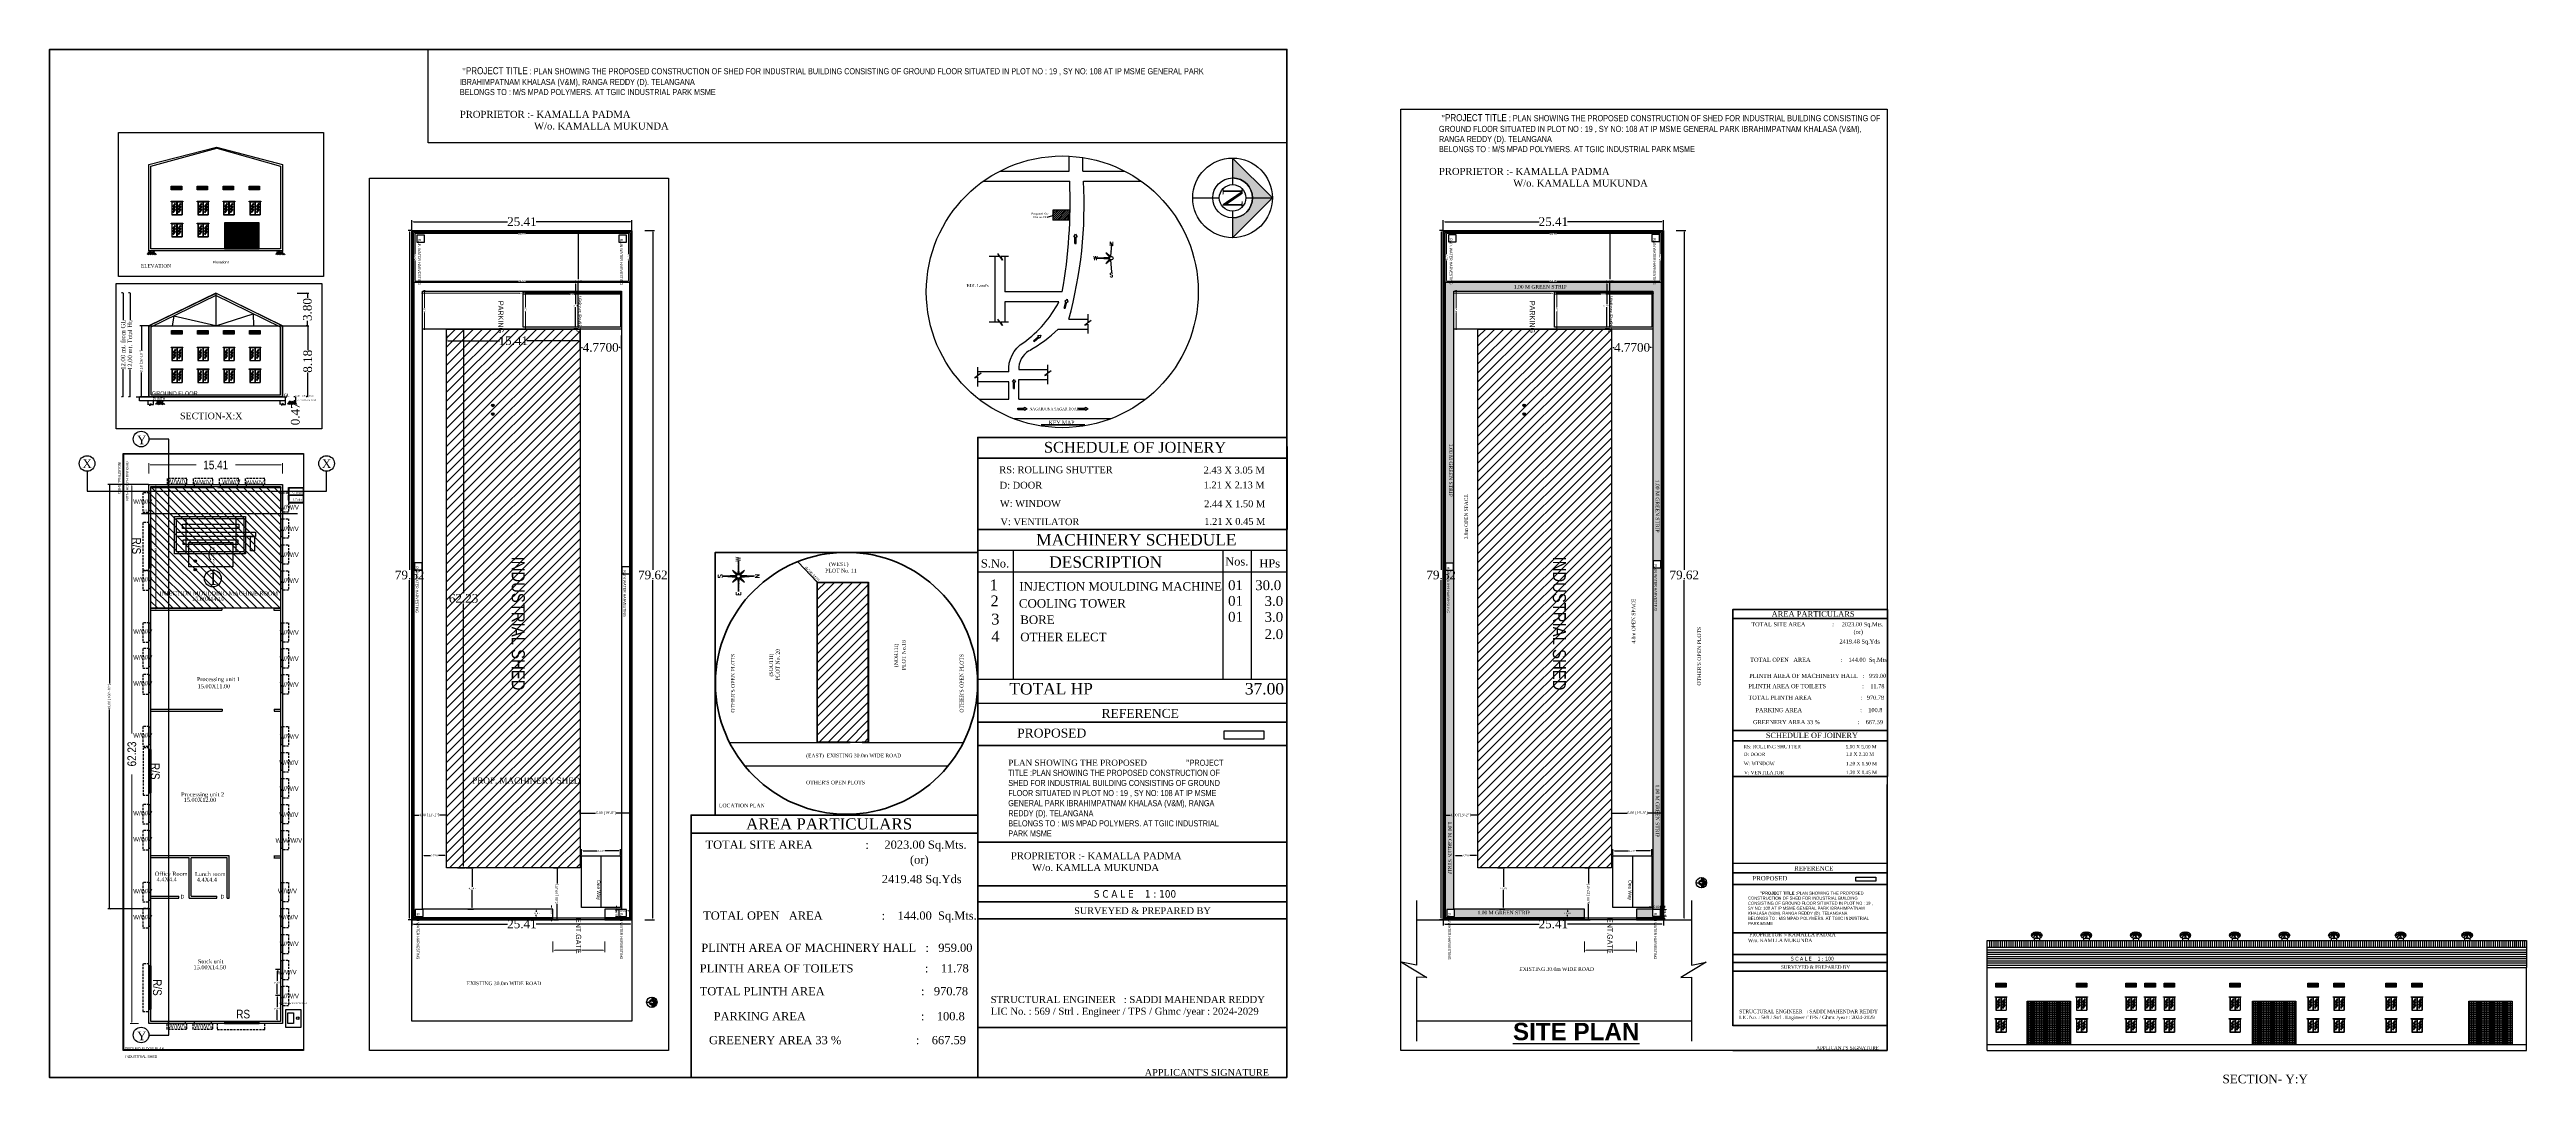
# Model space of a CAD drawing. Header units: inches. Extents: x -1613 to -235, y -419 to -299.
# Drawn here: x -1613.4 to -1327.5, y -418.8 to -299.3 of the extents above; entities outside this region: 1.
import ezdxf
from ezdxf.enums import TextEntityAlignment as Align

# ---------------------------------------------------------------- set-up
doc = ezdxf.new("R2018")
doc.units = ezdxf.units.IN
doc.header["$MEASUREMENT"] = 0
doc.header["$PDMODE"] = 34
doc.linetypes.add('CENTER', pattern=[0])
doc.linetypes.add('DASHED2', pattern=[0.375, 0.25, -0.125])
for name, color, linetype in [('_AccessoryUse', 32, 'Continuous'), ('_AREATABLE_DIMENSION', 7, 'Continuous'), ('_BuildingName', 52, 'Continuous'), ('_CarpetArea', 191, 'Continuous'), ('_COP_DIMENSION', 2, 'Continuous'), ('_DIMENSION', 7, 'Continuous'), ('_DIMENSIOND', 211, 'Continuous'), ('_DIMENSIONW', 210, 'Continuous'), ('_Door', 114, 'Continuous'), ('_Driveway', 71, 'Continuous'), ('_Floor', 153, 'Continuous'), ('_FloorInSection', 132, 'Continuous'), ('_GroundLevel', 63, 'Continuous'), ('_IndBUAOutline', 163, 'Continuous'), ('_INDFSI_DIMENSION', 163, 'Continuous'), ('_MortgageArea', 147, 'Continuous'), ('_MORTGAGEAREA_DIMENSION', 147, 'Continuous'), ('_OrganizedOpenSpace', 2, 'Continuous'), ('_Parking', 60, 'Continuous'), ('_PARKING_DIMENSION', 60, 'Continuous'), ('_Plot', 7, 'Continuous'), ('_PreDCRDetails', 7, 'Continuous'), ('_PrintAdditionalDetail', 193, 'Continuous'), ('_ProposedWork', 1, 'Continuous'), ('_ResiBUAOutline', 190, 'Continuous'), ('_ResiFAR', 190, 'Continuous'), ('_Room', 72, 'Continuous'), ('_Section', 75, 'Continuous'), ('_SectionLine', 40, 'Continuous'), ('_SitePlan', 50, 'Continuous'), ('_SPLOT_DIMENSION', 7, 'Continuous'), ('_SUBSTRUCTURE_DIMENSION', 32, 'Continuous'), ('_Window', 4, 'Continuous'), ('EXHAUST', 181, 'Continuous'), ('ROLLING SHUTTER', 1, 'Continuous'), ('VENTILATION', 9, 'Continuous')]:
    doc.layers.add(name, color=color, linetype=linetype)
doc.layers.add('Big lines', color=210, linetype='Continuous', lineweight=35)
doc.styles.add('AutoDCRFont', font='ARIALN.TTF')
doc.styles.add('ISOCO_DETAIL', font='isocp.shx', dxfattribs={"height": 0.21})
doc.styles.add('MtXpl_Arial_Narrow', font='ARIALN.TTF')
doc.styles.add('PROMAN', font='COMPLEX')
doc.styles.get("Standard").update_dxf_attribs({"font": 'times.ttf'})
doc.styles.add('TAHOMA', font='Tahoma.ttf', dxfattribs={"width": 0.96, "height": 0.3})
doc.styles.add('TIMES', font='times.ttf')
doc.dimstyles.new('DCR-BLDG-EXT', dxfattribs={"dimtxt": 0.2, "dimasz": 0.15, "dimexe": 0.2, "dimexo": 0.2, "dimgap": 0.09, "dimtad": 0, "dimtxsty": 'AutoDCRFont', "dimcen": 1, "dimdle": 0.1, "dimadec": 0, "dimazin": 2, "dimtfac": 1, "dimtdec": 4, "dimtofl": 0, "dimtmove": 0, "dimatfit": 3, "dimfxl": 1, "dimfxlon": 1, "dimtolj": 1, "dimtzin": 0, "dimlwd": 15, "dimlwe": 15, "dimarcsym": 0})
doc.dimstyles.new('DCR-BLDG-INT', dxfattribs={"dimtxt": 0.2, "dimasz": 0.1, "dimexe": 0.1, "dimexo": 0.1, "dimgap": 0.05, "dimtad": 0, "dimtxsty": 'AutoDCRFont', "dimblk": 'OBLIQUE', "dimcen": 1, "dimdle": 0.1, "dimadec": 0, "dimazin": 2, "dimtfac": 1, "dimtdec": 4, "dimtofl": 0, "dimtmove": 0, "dimatfit": 3, "dimfxl": 1, "dimfxlon": 1, "dimtolj": 1, "dimtzin": 0, "dimlwd": 15, "dimlwe": 15, "dimarcsym": 0})
doc.dimstyles.new('DCR-PLOT-EXT', dxfattribs={"dimtxt": 0.18, "dimasz": 0.18, "dimexe": 0.18, "dimexo": 0.0625, "dimgap": 0.09, "dimtad": 0, "dimtih": 1, "dimtoh": 1, "dimdec": 4, "dimzin": 0, "dimdsep": 46, "dimtxsty": 'Standard', "dimcen": 0.09, "dimadec": 0, "dimazin": 0, "dimtfac": 1, "dimtdec": 4, "dimtofl": 0, "dimtmove": 0, "dimatfit": 3, "dimfxl": 1, "dimtolj": 1, "dimtzin": 0, "dimarcsym": 0})
doc.dimstyles.new('DCR-PLOT-INT', dxfattribs={"dimtxt": 0.25, "dimasz": 0.2, "dimexe": 0.2, "dimexo": 0.2, "dimgap": 0.09, "dimtad": 0, "dimtxsty": 'AutoDCRFont', "dimcen": 1, "dimdle": 0.1, "dimadec": 0, "dimazin": 2, "dimtfac": 1, "dimtdec": 4, "dimtofl": 0, "dimtmove": 0, "dimatfit": 3, "dimfxl": 1, "dimfxlon": 1, "dimtolj": 1, "dimtzin": 0, "dimlwd": 15, "dimlwe": 15, "dimarcsym": 0})
doc.dimstyles.new('LEADER', dxfattribs={"dimscale": 0.95, "dimtxt": 0.18, "dimasz": 0.2, "dimexe": 0.18, "dimexo": 0.0625, "dimgap": 0.09, "dimtad": 0, "dimlfac": 4, "dimzin": 0, "dimdsep": 46, "dimtxsty": 'ISOCO_DETAIL', "dimcen": 0.09, "dimadec": 0, "dimazin": 0, "dimtfac": 1, "dimtofl": 0, "dimtmove": 0, "dimatfit": 3, "dimfxl": 1, "dimtolj": 1, "dimtzin": 0, "dimarcsym": 0})
doc.dimstyles.new('PDCR-PLOT-INT', dxfattribs={"dimtxt": 0.18, "dimasz": 0.18, "dimexe": 0.18, "dimexo": 0.0625, "dimgap": 0.09, "dimtad": 0, "dimtih": 1, "dimtoh": 1, "dimdec": 4, "dimzin": 0, "dimdsep": 46, "dimtxsty": 'Standard', "dimcen": 0.09, "dimadec": 0, "dimazin": 0, "dimtfac": 1, "dimtdec": 4, "dimtofl": 0, "dimtmove": 0, "dimatfit": 3, "dimfxl": 1, "dimtolj": 1, "dimtzin": 0, "dimarcsym": 0})
doc.dimstyles.get("Standard").update_dxf_attribs({"dimtxt": 0.3, "dimasz": 0.18, "dimexe": 0.18, "dimexo": 0.0625, "dimgap": 0.09, "dimtad": 0, "dimzin": 0, "dimdsep": 46, "dimtxsty": 'Standard', "dimblk": 'ARCHTICK', "dimblk2": 'ARCHTICK', "dimcen": 0.09, "dimadec": 0, "dimazin": 0, "dimtfac": 1, "dimtofl": 0, "dimtmove": 0, "dimatfit": 3, "dimfxl": 1, "dimtolj": 1, "dimtzin": 0, "dimarcsym": 0})

# ---------------------------------------------------------------- blocks, each defined once
blk = doc.blocks.new('Direction Ref Point')
at = {"layer": '_Floor'}
for p, q in [((-0.15, 0), (0.15, 0)), ((0, 0.15), (0, -0.15))]:
    blk.add_line(p, q, dxfattribs=at)
for radius in [0.15, 0.075]:
    blk.add_circle((0, 0), radius, dxfattribs=at)
blk = doc.blocks.new('Common Point')
at = {"layer": '_ResiFAR'}
for p, q in [((-0.15, 0), (0.15, 0)), ((0, 0.15), (0, -0.15))]:
    blk.add_line(p, q, dxfattribs=at)
blk.add_circle((0, 0), 0.15, dxfattribs=at)
blk = doc.blocks.new('North_PreDCR')
at = {"layer": '_PrintAdditionalDetail'}
h = blk.add_hatch(color=256, dxfattribs=at)
h.paths.add_polyline_path([(-0.6, 0), (-0.3, 0, -0.414214), (0, 0.3), (0, 0.6)])
h.paths.add_polyline_path([(0.3, 0), (0.6, 0), (0, 0.6), (0, 0.3, -0.414214)])
for p, q in [((-0.6, 0), (0, 0.6)), ((0, 0.6), (0.6, 0)), ((0, 0.2), (0, 0.6)), ((-0.6, 0), (-0.2, 0)), ((0.2, 0), (0.6, 0)), ((0, -0.6), (0, -0.2))]:
    blk.add_line(p, q, dxfattribs=at)
for radius in [0.6, 0.3, 0.2]:
    blk.add_circle((0, 0), radius, dxfattribs=at)
blk.add_arc((0, 0), 0.3, 0, 180, dxfattribs=at)
blk.add_text('N', height=0.3, dxfattribs=at).set_placement((0, 0), align=Align.MIDDLE_CENTER)
blk = doc.blocks.new('*D248')
at = {"layer": '_DIMENSIONW', "color": 0, "lineweight": -2, "transparency": 16777216}
for p, q in [((-1544.69, -320.24), (-1543.57, -320.24)), ((-1543.75, -320.42), (-1543.75, -359.45)), ((-1543.75, -399.68), (-1543.75, -360.65)), ((-1544.69, -399.86), (-1543.57, -399.86))]:
    blk.add_line(p, q, dxfattribs=at)
at = {"layer": '_DIMENSIONW', "color": 0, "transparency": 16777216}
for points in [[(-1543.78, -320.42), (-1543.72, -320.42), (-1543.75, -320.24)], [(-1543.78, -399.68), (-1543.72, -399.68), (-1543.75, -399.86)]]:
    blk.add_solid(points, dxfattribs=at)
at = {"layer": 'Defpoints', "color": 0, "transparency": 16777216}
for p in [(-1544.75, -320.24), (-1544.75, -399.86), (-1543.75, -399.86)]:
    blk.add_point(p, dxfattribs=at)
at = {"layer": '_DIMENSIONW', "color": 0, "lineweight": 15, "transparency": 16777216, "insert": (-1543.75, -360.05), "char_height": 1, "attachment_point": 5}
blk.add_mtext('\\A1;79.62', dxfattribs=at)
blk = doc.blocks.new('*D249')
at = {"layer": '_DIMENSIOND', "color": 0, "lineweight": -2, "transparency": 16777216}
for p, q in [((-1571.57, -320.18), (-1571.57, -319.06)), ((-1571.39, -319.24), (-1560.51, -319.24)), ((-1546.34, -319.24), (-1557.22, -319.24)), ((-1546.16, -320.18), (-1546.16, -319.06))]:
    blk.add_line(p, q, dxfattribs=at)
at = {"layer": '_DIMENSIOND', "color": 0, "transparency": 16777216}
for points in [[(-1571.39, -319.21), (-1571.39, -319.27), (-1571.57, -319.24)], [(-1546.34, -319.21), (-1546.34, -319.27), (-1546.16, -319.24)]]:
    blk.add_solid(points, dxfattribs=at)
at = {"layer": 'Defpoints', "color": 0, "transparency": 16777216}
for p in [(-1571.57, -319.24), (-1571.57, -320.24), (-1546.16, -320.24)]:
    blk.add_point(p, dxfattribs=at)
at = {"layer": '_DIMENSIOND', "color": 0, "lineweight": 15, "transparency": 16777216, "insert": (-1558.86, -319.24), "char_height": 1, "attachment_point": 5}
blk.add_mtext('\\A1;25.41', dxfattribs=at)
blk = doc.blocks.new('_Oblique')
at = {"color": 0, "linetype": 'ByBlock', "lineweight": -2}
blk.add_line((-0.5, -0.5), (0.5, 0.5), dxfattribs=at)
blk = doc.blocks.new('*D250')
at = {"layer": '_PARKING_DIMENSION', "color": 0, "linetype": 'Continuous', "lineweight": 15, "transparency": 16777216}
for p, q in [((-1558.61, -327.35), (-1558.36, -327.35)), ((-1558.46, -327.25), (-1558.46, -329.12)), ((-1558.61, -331.43), (-1558.36, -331.43)), ((-1558.46, -331.53), (-1558.46, -329.66))]:
    blk.add_line(p, q, dxfattribs=at)
at = {"layer": 'Defpoints', "color": 0, "transparency": 16777216}
for p in [(-1558.71, -327.35), (-1558.46, -327.35), (-1558.71, -331.43)]:
    blk.add_point(p, dxfattribs=at)
at = {"layer": '_PARKING_DIMENSION', "color": 0, "lineweight": 15, "transparency": 16777216, "xscale": 0.1, "yscale": 0.1, "zscale": 0.1}
for p, rotation in [((-1558.46, -327.35), 90), ((-1558.46, -331.43), 270)]:
    blk.add_blockref('_Oblique', p, dxfattribs=dict(at, rotation=rotation))
at = {"layer": '_PARKING_DIMENSION', "color": 0, "transparency": 16777216, "insert": (-1558.46, -329.39), "char_height": 0.2, "attachment_point": 5, "rotation": 90, "style": 'AutoDCRFont'}
blk.add_mtext('\\A1;4.07', dxfattribs=at)
blk = doc.blocks.new('*D251')
at = {"layer": '_PARKING_DIMENSION', "color": 0, "linetype": 'Continuous', "lineweight": 15, "transparency": 16777216}
for p, q in [((-1558.81, -327.6), (-1553.42, -327.6)), ((-1558.71, -327.45), (-1558.71, -327.7)), ((-1547.39, -327.6), (-1552.78, -327.6)), ((-1547.49, -327.45), (-1547.49, -327.7))]:
    blk.add_line(p, q, dxfattribs=at)
at = {"layer": 'Defpoints', "color": 0, "transparency": 16777216}
for p in [(-1558.71, -327.35), (-1547.49, -327.35), (-1547.49, -327.6)]:
    blk.add_point(p, dxfattribs=at)
at = {"layer": '_PARKING_DIMENSION', "color": 0, "lineweight": 15, "transparency": 16777216, "xscale": 0.1, "yscale": 0.1, "zscale": 0.1, "rotation": 180}
blk.add_blockref('_Oblique', (-1558.71, -327.6), dxfattribs=at)
at = {"layer": '_PARKING_DIMENSION', "color": 0, "lineweight": 15, "transparency": 16777216, "xscale": 0.1, "yscale": 0.1, "zscale": 0.1}
blk.add_blockref('_Oblique', (-1547.49, -327.6), dxfattribs=at)
at = {"layer": '_PARKING_DIMENSION', "color": 0, "transparency": 16777216, "insert": (-1553.1, -327.6), "char_height": 0.2, "attachment_point": 5, "style": 'AutoDCRFont'}
blk.add_mtext('\\A1;11.22', dxfattribs=at)
blk = doc.blocks.new('*D252')
at = {"layer": '_PARKING_DIMENSION', "color": 0, "linetype": 'Continuous', "lineweight": 15, "transparency": 16777216}
for p, q in [((-1570.24, -327.24), (-1569.99, -327.24)), ((-1570.09, -327.14), (-1570.09, -329.17)), ((-1570.09, -331.73), (-1570.09, -329.71)), ((-1570.24, -331.63), (-1569.99, -331.63))]:
    blk.add_line(p, q, dxfattribs=at)
at = {"layer": 'Defpoints', "color": 0, "transparency": 16777216}
for p in [(-1570.34, -327.24), (-1570.09, -327.24), (-1570.34, -331.63)]:
    blk.add_point(p, dxfattribs=at)
at = {"layer": '_PARKING_DIMENSION', "color": 0, "lineweight": 15, "transparency": 16777216, "xscale": 0.1, "yscale": 0.1, "zscale": 0.1}
for p, rotation in [((-1570.09, -327.24), 90), ((-1570.09, -331.63), 270)]:
    blk.add_blockref('_Oblique', p, dxfattribs=dict(at, rotation=rotation))
at = {"layer": '_PARKING_DIMENSION', "color": 0, "transparency": 16777216, "insert": (-1570.09, -329.44), "char_height": 0.2, "attachment_point": 5, "rotation": 90, "style": 'AutoDCRFont'}
blk.add_mtext('\\A1;4.39', dxfattribs=at)
blk = doc.blocks.new('*D253')
at = {"layer": '_PARKING_DIMENSION', "color": 0, "linetype": 'Continuous', "lineweight": 15, "transparency": 16777216}
for p, q in [((-1570.44, -327.49), (-1559.19, -327.49)), ((-1570.34, -327.34), (-1570.34, -327.59)), ((-1547.29, -327.49), (-1558.53, -327.49)), ((-1547.39, -327.34), (-1547.39, -327.59))]:
    blk.add_line(p, q, dxfattribs=at)
at = {"layer": 'Defpoints', "color": 0, "transparency": 16777216}
for p in [(-1570.34, -327.24), (-1547.39, -327.24), (-1547.39, -327.49)]:
    blk.add_point(p, dxfattribs=at)
at = {"layer": '_PARKING_DIMENSION', "color": 0, "lineweight": 15, "transparency": 16777216, "xscale": 0.1, "yscale": 0.1, "zscale": 0.1, "rotation": 180}
blk.add_blockref('_Oblique', (-1570.34, -327.49), dxfattribs=at)
at = {"layer": '_PARKING_DIMENSION', "color": 0, "lineweight": 15, "transparency": 16777216, "xscale": 0.1, "yscale": 0.1, "zscale": 0.1}
blk.add_blockref('_Oblique', (-1547.39, -327.49), dxfattribs=at)
at = {"layer": '_PARKING_DIMENSION', "color": 0, "transparency": 16777216, "insert": (-1558.86, -327.49), "char_height": 0.2, "attachment_point": 5, "style": 'AutoDCRFont'}
blk.add_mtext('\\A1;22.95', dxfattribs=at)
blk = doc.blocks.new('*D254')
at = {"layer": '_PARKING_DIMENSION', "color": 0, "linetype": 'Continuous', "lineweight": 15, "transparency": 16777216}
for p, q in [((-1558.61, -327.35), (-1558.36, -327.35)), ((-1558.46, -327.25), (-1558.46, -329.12)), ((-1558.61, -331.43), (-1558.36, -331.43)), ((-1558.46, -331.53), (-1558.46, -329.66))]:
    blk.add_line(p, q, dxfattribs=at)
at = {"layer": 'Defpoints', "color": 0, "transparency": 16777216}
for p in [(-1558.71, -327.35), (-1558.46, -327.35), (-1558.71, -331.43)]:
    blk.add_point(p, dxfattribs=at)
at = {"layer": '_PARKING_DIMENSION', "color": 0, "lineweight": 15, "transparency": 16777216, "xscale": 0.1, "yscale": 0.1, "zscale": 0.1}
for p, rotation in [((-1558.46, -327.35), 90), ((-1558.46, -331.43), 270)]:
    blk.add_blockref('_Oblique', p, dxfattribs=dict(at, rotation=rotation))
at = {"layer": '_PARKING_DIMENSION', "color": 0, "transparency": 16777216, "insert": (-1558.46, -329.39), "char_height": 0.2, "attachment_point": 5, "rotation": 90, "style": 'AutoDCRFont'}
blk.add_mtext('\\A1;4.07', dxfattribs=at)
blk = doc.blocks.new('*D255')
at = {"layer": '_PARKING_DIMENSION', "color": 0, "linetype": 'Continuous', "lineweight": 15, "transparency": 16777216}
for p, q in [((-1558.81, -327.6), (-1553.42, -327.6)), ((-1558.71, -327.45), (-1558.71, -327.7)), ((-1547.39, -327.6), (-1552.78, -327.6)), ((-1547.49, -327.45), (-1547.49, -327.7))]:
    blk.add_line(p, q, dxfattribs=at)
at = {"layer": 'Defpoints', "color": 0, "transparency": 16777216}
for p in [(-1558.71, -327.35), (-1547.49, -327.35), (-1547.49, -327.6)]:
    blk.add_point(p, dxfattribs=at)
at = {"layer": '_PARKING_DIMENSION', "color": 0, "lineweight": 15, "transparency": 16777216, "xscale": 0.1, "yscale": 0.1, "zscale": 0.1, "rotation": 180}
blk.add_blockref('_Oblique', (-1558.71, -327.6), dxfattribs=at)
at = {"layer": '_PARKING_DIMENSION', "color": 0, "lineweight": 15, "transparency": 16777216, "xscale": 0.1, "yscale": 0.1, "zscale": 0.1}
blk.add_blockref('_Oblique', (-1547.49, -327.6), dxfattribs=at)
at = {"layer": '_PARKING_DIMENSION', "color": 0, "transparency": 16777216, "insert": (-1553.1, -327.6), "char_height": 0.2, "attachment_point": 5, "style": 'AutoDCRFont'}
blk.add_mtext('\\A1;11.22', dxfattribs=at)
blk = doc.blocks.new('*D256')
at = {"layer": '_PARKING_DIMENSION', "color": 0, "linetype": 'Continuous', "lineweight": 15, "transparency": 16777216}
for p, q in [((-1570.24, -327.24), (-1569.99, -327.24)), ((-1570.09, -327.14), (-1570.09, -329.17)), ((-1570.09, -331.73), (-1570.09, -329.71)), ((-1570.24, -331.63), (-1569.99, -331.63))]:
    blk.add_line(p, q, dxfattribs=at)
at = {"layer": 'Defpoints', "color": 0, "transparency": 16777216}
for p in [(-1570.34, -327.24), (-1570.09, -327.24), (-1570.34, -331.63)]:
    blk.add_point(p, dxfattribs=at)
at = {"layer": '_PARKING_DIMENSION', "color": 0, "lineweight": 15, "transparency": 16777216, "xscale": 0.1, "yscale": 0.1, "zscale": 0.1}
for p, rotation in [((-1570.09, -327.24), 90), ((-1570.09, -331.63), 270)]:
    blk.add_blockref('_Oblique', p, dxfattribs=dict(at, rotation=rotation))
at = {"layer": '_PARKING_DIMENSION', "color": 0, "transparency": 16777216, "insert": (-1570.09, -329.44), "char_height": 0.2, "attachment_point": 5, "rotation": 90, "style": 'AutoDCRFont'}
blk.add_mtext('\\A1;4.39', dxfattribs=at)
blk = doc.blocks.new('*D257')
at = {"layer": '_PARKING_DIMENSION', "color": 0, "linetype": 'Continuous', "lineweight": 15, "transparency": 16777216}
for p, q in [((-1570.44, -327.49), (-1559.19, -327.49)), ((-1570.34, -327.34), (-1570.34, -327.59)), ((-1547.29, -327.49), (-1558.53, -327.49)), ((-1547.39, -327.34), (-1547.39, -327.59))]:
    blk.add_line(p, q, dxfattribs=at)
at = {"layer": 'Defpoints', "color": 0, "transparency": 16777216}
for p in [(-1570.34, -327.24), (-1547.39, -327.24), (-1547.39, -327.49)]:
    blk.add_point(p, dxfattribs=at)
at = {"layer": '_PARKING_DIMENSION', "color": 0, "lineweight": 15, "transparency": 16777216, "xscale": 0.1, "yscale": 0.1, "zscale": 0.1, "rotation": 180}
blk.add_blockref('_Oblique', (-1570.34, -327.49), dxfattribs=at)
at = {"layer": '_PARKING_DIMENSION', "color": 0, "lineweight": 15, "transparency": 16777216, "xscale": 0.1, "yscale": 0.1, "zscale": 0.1}
blk.add_blockref('_Oblique', (-1547.39, -327.49), dxfattribs=at)
at = {"layer": '_PARKING_DIMENSION', "color": 0, "transparency": 16777216, "insert": (-1558.86, -327.49), "char_height": 0.2, "attachment_point": 5, "style": 'AutoDCRFont'}
blk.add_mtext('\\A1;22.95', dxfattribs=at)
blk = doc.blocks.new('*D291')
at = {"color": 0, "lineweight": -2, "transparency": 16777216}
for p, q in [((-1565.3, -393.86), (-1564.44, -393.86)), ((-1564.62, -394.04), (-1564.62, -396.07)), ((-1564.62, -398.45), (-1564.62, -396.43)), ((-1565.1, -398.63), (-1564.44, -398.63))]:
    blk.add_line(p, q, dxfattribs=at)
at = {"color": 0, "transparency": 16777216}
for points in [[(-1564.65, -394.04), (-1564.59, -394.04), (-1564.62, -393.86)], [(-1564.65, -398.45), (-1564.59, -398.45), (-1564.62, -398.63)]]:
    blk.add_solid(points, dxfattribs=at)
at = {"layer": 'Defpoints', "color": 0, "transparency": 16777216}
for p in [(-1565.37, -393.86), (-1565.16, -398.63), (-1564.62, -398.63)]:
    blk.add_point(p, dxfattribs=at)
at = {"color": 0, "transparency": 16777216, "insert": (-1564.62, -396.25), "char_height": 0.18, "attachment_point": 5}
blk.add_mtext('\\A1;4.7700', dxfattribs=at)
blk = doc.blocks.new('*D292')
at = {"color": 0, "lineweight": -2, "transparency": 16777216}
for p, q in [((-1570.34, -392.55), (-1570.34, -392.28)), ((-1570.16, -392.46), (-1569.4, -392.46)), ((-1567.75, -392.46), (-1568.5, -392.46)), ((-1567.57, -392.61), (-1567.57, -392.28))]:
    blk.add_line(p, q, dxfattribs=at)
at = {"color": 0, "transparency": 16777216}
for points in [[(-1570.16, -392.43), (-1570.16, -392.49), (-1570.34, -392.46)], [(-1567.75, -392.43), (-1567.75, -392.49), (-1567.57, -392.46)]]:
    blk.add_solid(points, dxfattribs=at)
at = {"layer": 'Defpoints', "color": 0, "transparency": 16777216}
for p in [(-1570.34, -392.46), (-1570.34, -392.61), (-1567.57, -392.68)]:
    blk.add_point(p, dxfattribs=at)
at = {"color": 0, "transparency": 16777216, "insert": (-1568.95, -392.46), "char_height": 0.18, "attachment_point": 5}
blk.add_mtext('\\A1;2.7700', dxfattribs=at)
blk = doc.blocks.new('*D293')
at = {"color": 0, "lineweight": -2, "transparency": 16777216}
for p, q in [((-1556.6, -398.63), (-1557.41, -398.63)), ((-1556.64, -399.63), (-1557.41, -399.63)), ((-1557.23, -398.81), (-1557.23, -398.95)), ((-1557.23, -399.45), (-1557.23, -399.32))]:
    blk.add_line(p, q, dxfattribs=at)
at = {"color": 0, "transparency": 16777216}
for points in [[(-1557.26, -398.81), (-1557.2, -398.81), (-1557.23, -398.63)], [(-1557.26, -399.45), (-1557.2, -399.45), (-1557.23, -399.63)]]:
    blk.add_solid(points, dxfattribs=at)
at = {"layer": 'Defpoints', "color": 0, "transparency": 16777216}
for p in [(-1557.23, -399.63), (-1556.58, -399.63), (-1556.54, -398.63)]:
    blk.add_point(p, dxfattribs=at)
at = {"color": 0, "transparency": 16777216, "insert": (-1557.23, -399.13), "char_height": 0.18, "attachment_point": 5}
blk.add_mtext('\\A1;1.0000', dxfattribs=at)
blk = doc.blocks.new('*D294')
at = {"layer": '_AREATABLE_DIMENSION', "color": 0, "lineweight": -2, "transparency": 16777216}
for p, q in [((-1552.16, -331.7), (-1552.16, -333.95)), ((-1551.98, -333.77), (-1551.85, -333.77)), ((-1547.57, -333.77), (-1547.69, -333.77)), ((-1547.39, -332.37), (-1547.39, -333.95))]:
    blk.add_line(p, q, dxfattribs=at)
at = {"layer": '_AREATABLE_DIMENSION', "color": 0, "transparency": 16777216}
for points in [[(-1551.98, -333.74), (-1551.98, -333.8), (-1552.16, -333.77)], [(-1547.57, -333.74), (-1547.57, -333.8), (-1547.39, -333.77)]]:
    blk.add_solid(points, dxfattribs=at)
at = {"layer": 'Defpoints', "color": 0, "transparency": 16777216}
for p in [(-1552.16, -331.63), (-1547.39, -332.31), (-1547.39, -333.77)]:
    blk.add_point(p, dxfattribs=at)
at = {"layer": '_AREATABLE_DIMENSION', "color": 0, "lineweight": 15, "transparency": 16777216, "insert": (-1549.77, -333.77), "char_height": 1, "attachment_point": 5}
blk.add_mtext('\\A1;4.7700', dxfattribs=at)
blk = doc.blocks.new('*D258')
at = {"color": 0, "lineweight": -2, "transparency": 16777216}
for p, q in [((-1552.44, -326.24), (-1552.87, -326.24)), ((-1552.69, -326.42), (-1552.69, -328.76)), ((-1552.69, -331.45), (-1552.69, -329.12)), ((-1552.42, -331.63), (-1552.87, -331.63))]:
    blk.add_line(p, q, dxfattribs=at)
at = {"color": 0, "transparency": 16777216}
for points in [[(-1552.72, -326.42), (-1552.66, -326.42), (-1552.69, -326.24)], [(-1552.72, -331.45), (-1552.66, -331.45), (-1552.69, -331.63)]]:
    blk.add_solid(points, dxfattribs=at)
at = {"layer": 'Defpoints', "color": 0, "transparency": 16777216}
for p in [(-1552.69, -326.24), (-1552.38, -326.24), (-1552.35, -331.63)]:
    blk.add_point(p, dxfattribs=at)
at = {"color": 0, "transparency": 16777216, "insert": (-1552.69, -328.94), "char_height": 0.18, "attachment_point": 5}
blk.add_mtext('\\A1;5.3900', dxfattribs=at)
blk = doc.blocks.new('*D295')
at = {"color": 0, "lineweight": -2, "transparency": 16777216}
for p, q in [((-1552.46, -320.47), (-1552.17, -320.47)), ((-1552.35, -320.65), (-1552.35, -325.87)), ((-1552.35, -331.45), (-1552.35, -326.24)), ((-1552.42, -331.63), (-1552.53, -331.63))]:
    blk.add_line(p, q, dxfattribs=at)
at = {"color": 0, "transparency": 16777216}
for points in [[(-1552.38, -320.65), (-1552.32, -320.65), (-1552.35, -320.47)], [(-1552.38, -331.45), (-1552.32, -331.45), (-1552.35, -331.63)]]:
    blk.add_solid(points, dxfattribs=at)
at = {"layer": 'Defpoints', "color": 0, "transparency": 16777216}
for p in [(-1552.52, -320.47), (-1552.35, -320.47), (-1552.35, -331.63)]:
    blk.add_point(p, dxfattribs=at)
at = {"color": 0, "transparency": 16777216, "insert": (-1552.35, -326.05), "char_height": 0.18, "attachment_point": 5}
blk.add_mtext('\\A1;11.1600', dxfattribs=at)
blk = doc.blocks.new('*D296')
at = {"color": 0, "lineweight": -2, "transparency": 16777216}
for p, q in [((-1551.99, -392.41), (-1551.99, -391.72)), ((-1551.81, -391.9), (-1550.19, -391.9)), ((-1547.67, -391.9), (-1549.29, -391.9)), ((-1547.49, -392.41), (-1547.49, -391.72))]:
    blk.add_line(p, q, dxfattribs=at)
at = {"color": 0, "transparency": 16777216}
for points in [[(-1551.81, -391.87), (-1551.81, -391.93), (-1551.99, -391.9)], [(-1547.67, -391.87), (-1547.67, -391.93), (-1547.49, -391.9)]]:
    blk.add_solid(points, dxfattribs=at)
at = {"layer": 'Defpoints', "color": 0, "transparency": 16777216}
for p in [(-1551.99, -391.9), (-1551.99, -392.47), (-1547.49, -392.47)]:
    blk.add_point(p, dxfattribs=at)
at = {"color": 0, "transparency": 16777216, "insert": (-1549.74, -391.9), "char_height": 0.18, "attachment_point": 5}
blk.add_mtext('\\A1;4.5000', dxfattribs=at)
blk = doc.blocks.new('*D259')
at = {"layer": '_PARKING_DIMENSION', "color": 0, "linetype": 'Continuous', "lineweight": 15, "transparency": 16777216}
for p, q in [((-1558.61, -327.35), (-1558.36, -327.35)), ((-1558.46, -327.25), (-1558.46, -329.12)), ((-1558.61, -331.43), (-1558.36, -331.43)), ((-1558.46, -331.53), (-1558.46, -329.66))]:
    blk.add_line(p, q, dxfattribs=at)
at = {"layer": 'Defpoints', "color": 0, "transparency": 16777216}
for p in [(-1558.71, -327.35), (-1558.46, -327.35), (-1558.71, -331.43)]:
    blk.add_point(p, dxfattribs=at)
at = {"layer": '_PARKING_DIMENSION', "color": 0, "lineweight": 15, "transparency": 16777216, "xscale": 0.1, "yscale": 0.1, "zscale": 0.1}
for p, rotation in [((-1558.46, -327.35), 90), ((-1558.46, -331.43), 270)]:
    blk.add_blockref('_Oblique', p, dxfattribs=dict(at, rotation=rotation))
at = {"layer": '_PARKING_DIMENSION', "color": 0, "transparency": 16777216, "insert": (-1558.46, -329.39), "char_height": 0.2, "attachment_point": 5, "rotation": 90, "style": 'AutoDCRFont'}
blk.add_mtext('\\A1;4.07', dxfattribs=at)
blk = doc.blocks.new('*D260')
at = {"layer": '_PARKING_DIMENSION', "color": 0, "linetype": 'Continuous', "lineweight": 15, "transparency": 16777216}
for p, q in [((-1558.81, -327.6), (-1553.42, -327.6)), ((-1558.71, -327.45), (-1558.71, -327.7)), ((-1547.39, -327.6), (-1552.78, -327.6)), ((-1547.49, -327.45), (-1547.49, -327.7))]:
    blk.add_line(p, q, dxfattribs=at)
at = {"layer": 'Defpoints', "color": 0, "transparency": 16777216}
for p in [(-1558.71, -327.35), (-1547.49, -327.35), (-1547.49, -327.6)]:
    blk.add_point(p, dxfattribs=at)
at = {"layer": '_PARKING_DIMENSION', "color": 0, "lineweight": 15, "transparency": 16777216, "xscale": 0.1, "yscale": 0.1, "zscale": 0.1, "rotation": 180}
blk.add_blockref('_Oblique', (-1558.71, -327.6), dxfattribs=at)
at = {"layer": '_PARKING_DIMENSION', "color": 0, "lineweight": 15, "transparency": 16777216, "xscale": 0.1, "yscale": 0.1, "zscale": 0.1}
blk.add_blockref('_Oblique', (-1547.49, -327.6), dxfattribs=at)
at = {"layer": '_PARKING_DIMENSION', "color": 0, "transparency": 16777216, "insert": (-1553.1, -327.6), "char_height": 0.2, "attachment_point": 5, "style": 'AutoDCRFont'}
blk.add_mtext('\\A1;11.22', dxfattribs=at)
blk = doc.blocks.new('*D261')
at = {"layer": '_PARKING_DIMENSION', "color": 0, "linetype": 'Continuous', "lineweight": 15, "transparency": 16777216}
for p, q in [((-1570.24, -327.24), (-1569.99, -327.24)), ((-1570.09, -327.14), (-1570.09, -329.17)), ((-1570.09, -331.73), (-1570.09, -329.71)), ((-1570.24, -331.63), (-1569.99, -331.63))]:
    blk.add_line(p, q, dxfattribs=at)
at = {"layer": 'Defpoints', "color": 0, "transparency": 16777216}
for p in [(-1570.34, -327.24), (-1570.09, -327.24), (-1570.34, -331.63)]:
    blk.add_point(p, dxfattribs=at)
at = {"layer": '_PARKING_DIMENSION', "color": 0, "lineweight": 15, "transparency": 16777216, "xscale": 0.1, "yscale": 0.1, "zscale": 0.1}
for p, rotation in [((-1570.09, -327.24), 90), ((-1570.09, -331.63), 270)]:
    blk.add_blockref('_Oblique', p, dxfattribs=dict(at, rotation=rotation))
at = {"layer": '_PARKING_DIMENSION', "color": 0, "transparency": 16777216, "insert": (-1570.09, -329.44), "char_height": 0.2, "attachment_point": 5, "rotation": 90, "style": 'AutoDCRFont'}
blk.add_mtext('\\A1;4.39', dxfattribs=at)
blk = doc.blocks.new('*D262')
at = {"layer": '_PARKING_DIMENSION', "color": 0, "linetype": 'Continuous', "lineweight": 15, "transparency": 16777216}
for p, q in [((-1570.44, -327.49), (-1559.19, -327.49)), ((-1570.34, -327.34), (-1570.34, -327.59)), ((-1547.29, -327.49), (-1558.53, -327.49)), ((-1547.39, -327.34), (-1547.39, -327.59))]:
    blk.add_line(p, q, dxfattribs=at)
at = {"layer": 'Defpoints', "color": 0, "transparency": 16777216}
for p in [(-1570.34, -327.24), (-1547.39, -327.24), (-1547.39, -327.49)]:
    blk.add_point(p, dxfattribs=at)
at = {"layer": '_PARKING_DIMENSION', "color": 0, "lineweight": 15, "transparency": 16777216, "xscale": 0.1, "yscale": 0.1, "zscale": 0.1, "rotation": 180}
blk.add_blockref('_Oblique', (-1570.34, -327.49), dxfattribs=at)
at = {"layer": '_PARKING_DIMENSION', "color": 0, "lineweight": 15, "transparency": 16777216, "xscale": 0.1, "yscale": 0.1, "zscale": 0.1}
blk.add_blockref('_Oblique', (-1547.39, -327.49), dxfattribs=at)
at = {"layer": '_PARKING_DIMENSION', "color": 0, "transparency": 16777216, "insert": (-1558.86, -327.49), "char_height": 0.2, "attachment_point": 5, "style": 'AutoDCRFont'}
blk.add_mtext('\\A1;22.95', dxfattribs=at)
blk = doc.blocks.new('_ArchTick')
at = {"color": 0, "linetype": 'ByBlock', "const_width": 0.15}
blk.add_lwpolyline([(-0.5, -0.5), (0.5, 0.5)], dxfattribs=at)
blk = doc.blocks.new('*D297')
at = {"color": 0, "lineweight": -2, "transparency": 16777216}
for p, q in [((-1555.21, -393.86), (-1554.63, -393.86)), ((-1554.81, -393.86), (-1554.81, -395.67)), ((-1555.22, -399.86), (-1554.63, -399.86)), ((-1554.81, -399.86), (-1554.81, -398.05))]:
    blk.add_line(p, q, dxfattribs=at)
at = {"layer": 'Defpoints', "color": 0, "transparency": 16777216}
for p in [(-1555.28, -393.86), (-1554.81, -393.86), (-1555.28, -399.86)]:
    blk.add_point(p, dxfattribs=at)
at = {"color": 0, "lineweight": -2, "transparency": 16777216, "xscale": 0.18, "yscale": 0.18, "zscale": 0.18}
for p, rotation in [((-1554.81, -393.86), 90), ((-1554.81, -399.86), 270)]:
    blk.add_blockref('_ArchTick', p, dxfattribs=dict(at, rotation=rotation))
at = {"color": 0, "transparency": 16777216, "insert": (-1554.81, -396.86), "char_height": 0.3, "attachment_point": 5, "rotation": 90}
blk.add_mtext('\\A1;6.00 [19\'-8"]', dxfattribs=at)
blk = doc.blocks.new('*D298')
at = {"color": 0, "lineweight": -2, "transparency": 16777216}
for p, q in [((-1552.16, -387.17), (-1552.16, -387.72)), ((-1552.16, -387.54), (-1550.35, -387.54)), ((-1546.16, -387.54), (-1547.97, -387.54)), ((-1546.16, -387.17), (-1546.16, -387.72))]:
    blk.add_line(p, q, dxfattribs=at)
at = {"layer": 'Defpoints', "color": 0, "transparency": 16777216}
for p in [(-1552.16, -387.1), (-1546.16, -387.1), (-1546.16, -387.54)]:
    blk.add_point(p, dxfattribs=at)
at = {"color": 0, "lineweight": -2, "transparency": 16777216, "xscale": 0.18, "yscale": 0.18, "zscale": 0.18, "rotation": 180}
blk.add_blockref('_ArchTick', (-1552.16, -387.54), dxfattribs=at)
at = {"color": 0, "lineweight": -2, "transparency": 16777216, "xscale": 0.18, "yscale": 0.18, "zscale": 0.18}
blk.add_blockref('_ArchTick', (-1546.16, -387.54), dxfattribs=at)
at = {"color": 0, "transparency": 16777216, "insert": (-1549.16, -387.54), "char_height": 0.3, "attachment_point": 5}
blk.add_mtext('\\A1;6.00 [19\'-8"]', dxfattribs=at)
blk = doc.blocks.new('*D299')
at = {"color": 0, "lineweight": -2, "transparency": 16777216}
for p, q in [((-1571.57, -387.82), (-1571.57, -387.61)), ((-1571.57, -387.79), (-1570.76, -387.79)), ((-1567.57, -387.79), (-1568.37, -387.79)), ((-1567.57, -387.83), (-1567.57, -387.61))]:
    blk.add_line(p, q, dxfattribs=at)
at = {"layer": 'Defpoints', "color": 0, "transparency": 16777216}
for p in [(-1571.57, -387.79), (-1571.57, -387.88), (-1567.57, -387.9)]:
    blk.add_point(p, dxfattribs=at)
at = {"color": 0, "lineweight": -2, "transparency": 16777216, "xscale": 0.18, "yscale": 0.18, "zscale": 0.18, "rotation": 180}
blk.add_blockref('_ArchTick', (-1571.57, -387.79), dxfattribs=at)
at = {"color": 0, "lineweight": -2, "transparency": 16777216, "xscale": 0.18, "yscale": 0.18, "zscale": 0.18}
blk.add_blockref('_ArchTick', (-1567.57, -387.79), dxfattribs=at)
at = {"color": 0, "transparency": 16777216, "insert": (-1569.57, -387.79), "char_height": 0.3, "attachment_point": 5}
blk.add_mtext('\\A1;4.00 [13\'-2"]', dxfattribs=at)
blk = doc.blocks.new('*D263')
at = {"layer": '_PARKING_DIMENSION', "color": 0, "linetype": 'Continuous', "lineweight": 15, "transparency": 16777216}
for p, q in [((-1558.61, -327.35), (-1558.36, -327.35)), ((-1558.46, -327.25), (-1558.46, -329.12)), ((-1558.61, -331.43), (-1558.36, -331.43)), ((-1558.46, -331.53), (-1558.46, -329.66))]:
    blk.add_line(p, q, dxfattribs=at)
at = {"layer": 'Defpoints', "color": 0, "transparency": 16777216}
for p in [(-1558.71, -327.35), (-1558.46, -327.35), (-1558.71, -331.43)]:
    blk.add_point(p, dxfattribs=at)
at = {"layer": '_PARKING_DIMENSION', "color": 0, "lineweight": 15, "transparency": 16777216, "xscale": 0.1, "yscale": 0.1, "zscale": 0.1}
for p, rotation in [((-1558.46, -327.35), 90), ((-1558.46, -331.43), 270)]:
    blk.add_blockref('_Oblique', p, dxfattribs=dict(at, rotation=rotation))
at = {"layer": '_PARKING_DIMENSION', "color": 0, "transparency": 16777216, "insert": (-1558.46, -329.39), "char_height": 0.2, "attachment_point": 5, "rotation": 90, "style": 'AutoDCRFont'}
blk.add_mtext('\\A1;4.07', dxfattribs=at)
blk = doc.blocks.new('*D264')
at = {"layer": '_PARKING_DIMENSION', "color": 0, "linetype": 'Continuous', "lineweight": 15, "transparency": 16777216}
for p, q in [((-1558.81, -327.6), (-1553.42, -327.6)), ((-1558.71, -327.45), (-1558.71, -327.7)), ((-1547.39, -327.6), (-1552.78, -327.6)), ((-1547.49, -327.45), (-1547.49, -327.7))]:
    blk.add_line(p, q, dxfattribs=at)
at = {"layer": 'Defpoints', "color": 0, "transparency": 16777216}
for p in [(-1558.71, -327.35), (-1547.49, -327.35), (-1547.49, -327.6)]:
    blk.add_point(p, dxfattribs=at)
at = {"layer": '_PARKING_DIMENSION', "color": 0, "lineweight": 15, "transparency": 16777216, "xscale": 0.1, "yscale": 0.1, "zscale": 0.1, "rotation": 180}
blk.add_blockref('_Oblique', (-1558.71, -327.6), dxfattribs=at)
at = {"layer": '_PARKING_DIMENSION', "color": 0, "lineweight": 15, "transparency": 16777216, "xscale": 0.1, "yscale": 0.1, "zscale": 0.1}
blk.add_blockref('_Oblique', (-1547.49, -327.6), dxfattribs=at)
at = {"layer": '_PARKING_DIMENSION', "color": 0, "transparency": 16777216, "insert": (-1553.1, -327.6), "char_height": 0.2, "attachment_point": 5, "style": 'AutoDCRFont'}
blk.add_mtext('\\A1;11.22', dxfattribs=at)
blk = doc.blocks.new('*D265')
at = {"layer": '_PARKING_DIMENSION', "color": 0, "linetype": 'Continuous', "lineweight": 15, "transparency": 16777216}
for p, q in [((-1570.24, -327.24), (-1569.99, -327.24)), ((-1570.09, -327.14), (-1570.09, -329.17)), ((-1570.09, -331.73), (-1570.09, -329.71)), ((-1570.24, -331.63), (-1569.99, -331.63))]:
    blk.add_line(p, q, dxfattribs=at)
at = {"layer": 'Defpoints', "color": 0, "transparency": 16777216}
for p in [(-1570.34, -327.24), (-1570.09, -327.24), (-1570.34, -331.63)]:
    blk.add_point(p, dxfattribs=at)
at = {"layer": '_PARKING_DIMENSION', "color": 0, "lineweight": 15, "transparency": 16777216, "xscale": 0.1, "yscale": 0.1, "zscale": 0.1}
for p, rotation in [((-1570.09, -327.24), 90), ((-1570.09, -331.63), 270)]:
    blk.add_blockref('_Oblique', p, dxfattribs=dict(at, rotation=rotation))
at = {"layer": '_PARKING_DIMENSION', "color": 0, "transparency": 16777216, "insert": (-1570.09, -329.44), "char_height": 0.2, "attachment_point": 5, "rotation": 90, "style": 'AutoDCRFont'}
blk.add_mtext('\\A1;4.39', dxfattribs=at)
blk = doc.blocks.new('*D266')
at = {"layer": '_PARKING_DIMENSION', "color": 0, "linetype": 'Continuous', "lineweight": 15, "transparency": 16777216}
for p, q in [((-1570.44, -327.49), (-1559.19, -327.49)), ((-1570.34, -327.34), (-1570.34, -327.59)), ((-1547.29, -327.49), (-1558.53, -327.49)), ((-1547.39, -327.34), (-1547.39, -327.59))]:
    blk.add_line(p, q, dxfattribs=at)
at = {"layer": 'Defpoints', "color": 0, "transparency": 16777216}
for p in [(-1570.34, -327.24), (-1547.39, -327.24), (-1547.39, -327.49)]:
    blk.add_point(p, dxfattribs=at)
at = {"layer": '_PARKING_DIMENSION', "color": 0, "lineweight": 15, "transparency": 16777216, "xscale": 0.1, "yscale": 0.1, "zscale": 0.1, "rotation": 180}
blk.add_blockref('_Oblique', (-1570.34, -327.49), dxfattribs=at)
at = {"layer": '_PARKING_DIMENSION', "color": 0, "lineweight": 15, "transparency": 16777216, "xscale": 0.1, "yscale": 0.1, "zscale": 0.1}
blk.add_blockref('_Oblique', (-1547.39, -327.49), dxfattribs=at)
at = {"layer": '_PARKING_DIMENSION', "color": 0, "transparency": 16777216, "insert": (-1558.86, -327.49), "char_height": 0.2, "attachment_point": 5, "style": 'AutoDCRFont'}
blk.add_mtext('\\A1;22.95', dxfattribs=at)
blk = doc.blocks.new('*D267')
at = {"layer": '_PARKING_DIMENSION', "color": 0, "linetype": 'Continuous', "lineweight": 15, "transparency": 16777216}
for p, q in [((-1558.61, -327.35), (-1558.36, -327.35)), ((-1558.46, -327.25), (-1558.46, -329.12)), ((-1558.61, -331.43), (-1558.36, -331.43)), ((-1558.46, -331.53), (-1558.46, -329.66))]:
    blk.add_line(p, q, dxfattribs=at)
at = {"layer": 'Defpoints', "color": 0, "transparency": 16777216}
for p in [(-1558.71, -327.35), (-1558.46, -327.35), (-1558.71, -331.43)]:
    blk.add_point(p, dxfattribs=at)
at = {"layer": '_PARKING_DIMENSION', "color": 0, "lineweight": 15, "transparency": 16777216, "xscale": 0.1, "yscale": 0.1, "zscale": 0.1}
for p, rotation in [((-1558.46, -327.35), 90), ((-1558.46, -331.43), 270)]:
    blk.add_blockref('_Oblique', p, dxfattribs=dict(at, rotation=rotation))
at = {"layer": '_PARKING_DIMENSION', "color": 0, "transparency": 16777216, "insert": (-1558.46, -329.39), "char_height": 0.2, "attachment_point": 5, "rotation": 90, "style": 'AutoDCRFont'}
blk.add_mtext('\\A1;4.07', dxfattribs=at)
blk = doc.blocks.new('*D268')
at = {"layer": '_PARKING_DIMENSION', "color": 0, "linetype": 'Continuous', "lineweight": 15, "transparency": 16777216}
for p, q in [((-1558.81, -327.6), (-1553.42, -327.6)), ((-1558.71, -327.45), (-1558.71, -327.7)), ((-1547.39, -327.6), (-1552.78, -327.6)), ((-1547.49, -327.45), (-1547.49, -327.7))]:
    blk.add_line(p, q, dxfattribs=at)
at = {"layer": 'Defpoints', "color": 0, "transparency": 16777216}
for p in [(-1558.71, -327.35), (-1547.49, -327.35), (-1547.49, -327.6)]:
    blk.add_point(p, dxfattribs=at)
at = {"layer": '_PARKING_DIMENSION', "color": 0, "lineweight": 15, "transparency": 16777216, "xscale": 0.1, "yscale": 0.1, "zscale": 0.1, "rotation": 180}
blk.add_blockref('_Oblique', (-1558.71, -327.6), dxfattribs=at)
at = {"layer": '_PARKING_DIMENSION', "color": 0, "lineweight": 15, "transparency": 16777216, "xscale": 0.1, "yscale": 0.1, "zscale": 0.1}
blk.add_blockref('_Oblique', (-1547.49, -327.6), dxfattribs=at)
at = {"layer": '_PARKING_DIMENSION', "color": 0, "transparency": 16777216, "insert": (-1553.1, -327.6), "char_height": 0.2, "attachment_point": 5, "style": 'AutoDCRFont'}
blk.add_mtext('\\A1;11.22', dxfattribs=at)
blk = doc.blocks.new('*D269')
at = {"layer": '_PARKING_DIMENSION', "color": 0, "linetype": 'Continuous', "lineweight": 15, "transparency": 16777216}
for p, q in [((-1570.24, -327.24), (-1569.99, -327.24)), ((-1570.09, -327.14), (-1570.09, -329.17)), ((-1570.09, -331.73), (-1570.09, -329.71)), ((-1570.24, -331.63), (-1569.99, -331.63))]:
    blk.add_line(p, q, dxfattribs=at)
at = {"layer": 'Defpoints', "color": 0, "transparency": 16777216}
for p in [(-1570.34, -327.24), (-1570.09, -327.24), (-1570.34, -331.63)]:
    blk.add_point(p, dxfattribs=at)
at = {"layer": '_PARKING_DIMENSION', "color": 0, "lineweight": 15, "transparency": 16777216, "xscale": 0.1, "yscale": 0.1, "zscale": 0.1}
for p, rotation in [((-1570.09, -327.24), 90), ((-1570.09, -331.63), 270)]:
    blk.add_blockref('_Oblique', p, dxfattribs=dict(at, rotation=rotation))
at = {"layer": '_PARKING_DIMENSION', "color": 0, "transparency": 16777216, "insert": (-1570.09, -329.44), "char_height": 0.2, "attachment_point": 5, "rotation": 90, "style": 'AutoDCRFont'}
blk.add_mtext('\\A1;4.39', dxfattribs=at)
blk = doc.blocks.new('*D270')
at = {"layer": '_PARKING_DIMENSION', "color": 0, "linetype": 'Continuous', "lineweight": 15, "transparency": 16777216}
for p, q in [((-1570.44, -327.49), (-1559.19, -327.49)), ((-1570.34, -327.34), (-1570.34, -327.59)), ((-1547.29, -327.49), (-1558.53, -327.49)), ((-1547.39, -327.34), (-1547.39, -327.59))]:
    blk.add_line(p, q, dxfattribs=at)
at = {"layer": 'Defpoints', "color": 0, "transparency": 16777216}
for p in [(-1570.34, -327.24), (-1547.39, -327.24), (-1547.39, -327.49)]:
    blk.add_point(p, dxfattribs=at)
at = {"layer": '_PARKING_DIMENSION', "color": 0, "lineweight": 15, "transparency": 16777216, "xscale": 0.1, "yscale": 0.1, "zscale": 0.1, "rotation": 180}
blk.add_blockref('_Oblique', (-1570.34, -327.49), dxfattribs=at)
at = {"layer": '_PARKING_DIMENSION', "color": 0, "lineweight": 15, "transparency": 16777216, "xscale": 0.1, "yscale": 0.1, "zscale": 0.1}
blk.add_blockref('_Oblique', (-1547.39, -327.49), dxfattribs=at)
at = {"layer": '_PARKING_DIMENSION', "color": 0, "transparency": 16777216, "insert": (-1558.86, -327.49), "char_height": 0.2, "attachment_point": 5, "style": 'AutoDCRFont'}
blk.add_mtext('\\A1;22.95', dxfattribs=at)
blk = doc.blocks.new('*D271')
at = {"layer": '_PARKING_DIMENSION', "color": 0, "linetype": 'Continuous', "lineweight": 15, "transparency": 16777216}
for p, q in [((-1558.61, -327.35), (-1558.36, -327.35)), ((-1558.46, -327.25), (-1558.46, -329.12)), ((-1558.61, -331.43), (-1558.36, -331.43)), ((-1558.46, -331.53), (-1558.46, -329.66))]:
    blk.add_line(p, q, dxfattribs=at)
at = {"layer": 'Defpoints', "color": 0, "transparency": 16777216}
for p in [(-1558.71, -327.35), (-1558.46, -327.35), (-1558.71, -331.43)]:
    blk.add_point(p, dxfattribs=at)
at = {"layer": '_PARKING_DIMENSION', "color": 0, "lineweight": 15, "transparency": 16777216, "xscale": 0.1, "yscale": 0.1, "zscale": 0.1}
for p, rotation in [((-1558.46, -327.35), 90), ((-1558.46, -331.43), 270)]:
    blk.add_blockref('_Oblique', p, dxfattribs=dict(at, rotation=rotation))
at = {"layer": '_PARKING_DIMENSION', "color": 0, "transparency": 16777216, "insert": (-1558.46, -329.39), "char_height": 0.2, "attachment_point": 5, "rotation": 90, "style": 'AutoDCRFont'}
blk.add_mtext('\\A1;4.07', dxfattribs=at)
blk = doc.blocks.new('*D272')
at = {"layer": '_PARKING_DIMENSION', "color": 0, "linetype": 'Continuous', "lineweight": 15, "transparency": 16777216}
for p, q in [((-1558.81, -327.6), (-1553.42, -327.6)), ((-1558.71, -327.45), (-1558.71, -327.7)), ((-1547.39, -327.6), (-1552.78, -327.6)), ((-1547.49, -327.45), (-1547.49, -327.7))]:
    blk.add_line(p, q, dxfattribs=at)
at = {"layer": 'Defpoints', "color": 0, "transparency": 16777216}
for p in [(-1558.71, -327.35), (-1547.49, -327.35), (-1547.49, -327.6)]:
    blk.add_point(p, dxfattribs=at)
at = {"layer": '_PARKING_DIMENSION', "color": 0, "lineweight": 15, "transparency": 16777216, "xscale": 0.1, "yscale": 0.1, "zscale": 0.1, "rotation": 180}
blk.add_blockref('_Oblique', (-1558.71, -327.6), dxfattribs=at)
at = {"layer": '_PARKING_DIMENSION', "color": 0, "lineweight": 15, "transparency": 16777216, "xscale": 0.1, "yscale": 0.1, "zscale": 0.1}
blk.add_blockref('_Oblique', (-1547.49, -327.6), dxfattribs=at)
at = {"layer": '_PARKING_DIMENSION', "color": 0, "transparency": 16777216, "insert": (-1553.1, -327.6), "char_height": 0.2, "attachment_point": 5, "style": 'AutoDCRFont'}
blk.add_mtext('\\A1;11.22', dxfattribs=at)
blk = doc.blocks.new('*D273')
at = {"layer": '_PARKING_DIMENSION', "color": 0, "linetype": 'Continuous', "lineweight": 15, "transparency": 16777216}
for p, q in [((-1570.24, -327.24), (-1569.99, -327.24)), ((-1570.09, -327.14), (-1570.09, -329.17)), ((-1570.09, -331.73), (-1570.09, -329.71)), ((-1570.24, -331.63), (-1569.99, -331.63))]:
    blk.add_line(p, q, dxfattribs=at)
at = {"layer": 'Defpoints', "color": 0, "transparency": 16777216}
for p in [(-1570.34, -327.24), (-1570.09, -327.24), (-1570.34, -331.63)]:
    blk.add_point(p, dxfattribs=at)
at = {"layer": '_PARKING_DIMENSION', "color": 0, "lineweight": 15, "transparency": 16777216, "xscale": 0.1, "yscale": 0.1, "zscale": 0.1}
for p, rotation in [((-1570.09, -327.24), 90), ((-1570.09, -331.63), 270)]:
    blk.add_blockref('_Oblique', p, dxfattribs=dict(at, rotation=rotation))
at = {"layer": '_PARKING_DIMENSION', "color": 0, "transparency": 16777216, "insert": (-1570.09, -329.44), "char_height": 0.2, "attachment_point": 5, "rotation": 90, "style": 'AutoDCRFont'}
blk.add_mtext('\\A1;4.39', dxfattribs=at)
blk = doc.blocks.new('*D274')
at = {"layer": '_PARKING_DIMENSION', "color": 0, "linetype": 'Continuous', "lineweight": 15, "transparency": 16777216}
for p, q in [((-1570.44, -327.49), (-1559.19, -327.49)), ((-1570.34, -327.34), (-1570.34, -327.59)), ((-1547.29, -327.49), (-1558.53, -327.49)), ((-1547.39, -327.34), (-1547.39, -327.59))]:
    blk.add_line(p, q, dxfattribs=at)
at = {"layer": 'Defpoints', "color": 0, "transparency": 16777216}
for p in [(-1570.34, -327.24), (-1547.39, -327.24), (-1547.39, -327.49)]:
    blk.add_point(p, dxfattribs=at)
at = {"layer": '_PARKING_DIMENSION', "color": 0, "lineweight": 15, "transparency": 16777216, "xscale": 0.1, "yscale": 0.1, "zscale": 0.1, "rotation": 180}
blk.add_blockref('_Oblique', (-1570.34, -327.49), dxfattribs=at)
at = {"layer": '_PARKING_DIMENSION', "color": 0, "lineweight": 15, "transparency": 16777216, "xscale": 0.1, "yscale": 0.1, "zscale": 0.1}
blk.add_blockref('_Oblique', (-1547.39, -327.49), dxfattribs=at)
at = {"layer": '_PARKING_DIMENSION', "color": 0, "transparency": 16777216, "insert": (-1558.86, -327.49), "char_height": 0.2, "attachment_point": 5, "style": 'AutoDCRFont'}
blk.add_mtext('\\A1;22.95', dxfattribs=at)
blk = doc.blocks.new('*D275')
at = {"layer": '_AREATABLE_DIMENSION', "color": 0, "lineweight": -2, "transparency": 16777216}
for p, q in [((-1567.57, -332.3), (-1567.57, -333.17)), ((-1567.39, -332.99), (-1561.44, -332.99)), ((-1552.34, -332.99), (-1558.29, -332.99)), ((-1552.16, -332.3), (-1552.16, -333.17))]:
    blk.add_line(p, q, dxfattribs=at)
at = {"layer": '_AREATABLE_DIMENSION', "color": 0, "transparency": 16777216}
for points in [[(-1567.39, -332.96), (-1567.39, -333.02), (-1567.57, -332.99)], [(-1552.34, -332.96), (-1552.34, -333.02), (-1552.16, -332.99)]]:
    blk.add_solid(points, dxfattribs=at)
at = {"layer": 'Defpoints', "color": 0, "transparency": 16777216}
for p in [(-1567.57, -332.24), (-1567.57, -332.99), (-1552.16, -332.24)]:
    blk.add_point(p, dxfattribs=at)
at = {"layer": '_AREATABLE_DIMENSION', "color": 0, "lineweight": 15, "transparency": 16777216, "insert": (-1559.86, -332.99), "char_height": 1, "attachment_point": 5}
blk.add_mtext('\\A1;15.41', dxfattribs=at)
blk = doc.blocks.new('*D276')
at = {"layer": '_AREATABLE_DIMENSION', "color": 0, "lineweight": -2, "transparency": 16777216}
for p, q in [((-1566.28, -331.63), (-1565.41, -331.63)), ((-1565.59, -331.81), (-1565.59, -362.15)), ((-1565.59, -393.68), (-1565.59, -363.35)), ((-1566.28, -393.86), (-1565.41, -393.86))]:
    blk.add_line(p, q, dxfattribs=at)
at = {"layer": '_AREATABLE_DIMENSION', "color": 0, "transparency": 16777216}
for points in [[(-1565.62, -331.81), (-1565.56, -331.81), (-1565.59, -331.63)], [(-1565.62, -393.68), (-1565.56, -393.68), (-1565.59, -393.86)]]:
    blk.add_solid(points, dxfattribs=at)
at = {"layer": 'Defpoints', "color": 0, "transparency": 16777216}
for p in [(-1566.34, -331.63), (-1565.59, -331.63), (-1566.34, -393.86)]:
    blk.add_point(p, dxfattribs=at)
at = {"layer": '_AREATABLE_DIMENSION', "color": 0, "lineweight": 15, "transparency": 16777216, "insert": (-1565.59, -362.75), "char_height": 1, "attachment_point": 5}
blk.add_mtext('\\A1;62.23', dxfattribs=at)
blk = doc.blocks.new('*D277')
at = {"layer": '_SPLOT_DIMENSION', "color": 0, "lineweight": -2, "transparency": 16777216}
for p, q in [((-1571.57, -399.93), (-1571.57, -400.54)), ((-1546.16, -399.93), (-1546.16, -400.54)), ((-1571.39, -400.36), (-1560.51, -400.36)), ((-1546.34, -400.36), (-1557.22, -400.36))]:
    blk.add_line(p, q, dxfattribs=at)
at = {"layer": '_SPLOT_DIMENSION', "color": 0, "transparency": 16777216}
for points in [[(-1571.39, -400.33), (-1571.39, -400.39), (-1571.57, -400.36)], [(-1546.34, -400.33), (-1546.34, -400.39), (-1546.16, -400.36)]]:
    blk.add_solid(points, dxfattribs=at)
at = {"layer": 'Defpoints', "color": 0, "transparency": 16777216}
for p in [(-1571.57, -399.86), (-1546.16, -399.86), (-1571.57, -400.36)]:
    blk.add_point(p, dxfattribs=at)
at = {"layer": '_SPLOT_DIMENSION', "color": 0, "transparency": 16777216, "insert": (-1558.86, -400.36), "char_height": 1, "attachment_point": 5}
blk.add_mtext('\\A1;25.41', dxfattribs=at)
blk = doc.blocks.new('*D278')
at = {"layer": '_SPLOT_DIMENSION', "color": 0, "lineweight": -2, "transparency": 16777216}
for p, q in [((-1571.63, -320.24), (-1572, -320.24)), ((-1571.82, -320.42), (-1571.82, -359.45)), ((-1571.82, -399.68), (-1571.82, -360.65)), ((-1571.63, -399.86), (-1572, -399.86))]:
    blk.add_line(p, q, dxfattribs=at)
at = {"layer": '_SPLOT_DIMENSION', "color": 0, "transparency": 16777216}
for points in [[(-1571.85, -320.42), (-1571.79, -320.42), (-1571.82, -320.24)], [(-1571.85, -399.68), (-1571.79, -399.68), (-1571.82, -399.86)]]:
    blk.add_solid(points, dxfattribs=at)
at = {"layer": 'Defpoints', "color": 0, "transparency": 16777216}
for p in [(-1571.82, -320.24), (-1571.57, -320.24), (-1571.57, -399.86)]:
    blk.add_point(p, dxfattribs=at)
at = {"layer": '_SPLOT_DIMENSION', "color": 0, "transparency": 16777216, "insert": (-1571.82, -360.05), "char_height": 1, "attachment_point": 5}
blk.add_mtext('\\A1;79.62', dxfattribs=at)
blk = doc.blocks.new('*D279')
at = {"layer": '_COP_DIMENSION', "color": 0, "linetype": 'Continuous', "lineweight": 15, "transparency": 16777216}
for p, q in [((-1555.43, -398.63), (-1555.63, -398.63)), ((-1555.43, -399.63), (-1555.63, -399.63)), ((-1555.43, -398.43), (-1555.43, -398.23)), ((-1555.43, -399.83), (-1555.43, -400.03))]:
    blk.add_line(p, q, dxfattribs=at)
at = {"layer": '_COP_DIMENSION', "color": 0, "transparency": 16777216}
for points in [[(-1555.46, -398.43), (-1555.4, -398.43), (-1555.43, -398.63)], [(-1555.46, -399.83), (-1555.4, -399.83), (-1555.43, -399.63)]]:
    blk.add_solid(points, dxfattribs=at)
at = {"layer": 'Defpoints', "color": 0, "transparency": 16777216}
for p in [(-1555.43, -398.63), (-1555.28, -398.63), (-1555.28, -399.63)]:
    blk.add_point(p, dxfattribs=at)
at = {"layer": '_COP_DIMENSION', "color": 0, "transparency": 16777216, "insert": (-1555.43, -399.13), "char_height": 0.25, "attachment_point": 5, "rotation": 90, "style": 'AutoDCRFont'}
blk.add_mtext('\\A1;1.00', dxfattribs=at)
blk = doc.blocks.new('*D280')
at = {"layer": '_COP_DIMENSION', "color": 0, "linetype": 'Continuous', "lineweight": 15, "transparency": 16777216}
for p, q in [((-1546.54, -320.47), (-1546.74, -320.47)), ((-1546.54, -320.67), (-1546.54, -323)), ((-1546.54, -326.04), (-1546.54, -323.72)), ((-1546.54, -326.24), (-1546.74, -326.24))]:
    blk.add_line(p, q, dxfattribs=at)
at = {"layer": '_COP_DIMENSION', "color": 0, "transparency": 16777216}
for points in [[(-1546.57, -320.67), (-1546.5, -320.67), (-1546.54, -320.47)], [(-1546.57, -326.04), (-1546.5, -326.04), (-1546.54, -326.24)]]:
    blk.add_solid(points, dxfattribs=at)
at = {"layer": 'Defpoints', "color": 0, "transparency": 16777216}
for p in [(-1546.39, -320.47), (-1546.54, -326.24), (-1546.39, -326.24)]:
    blk.add_point(p, dxfattribs=at)
at = {"layer": '_COP_DIMENSION', "color": 0, "transparency": 16777216, "insert": (-1546.54, -323.36), "char_height": 0.25, "attachment_point": 5, "rotation": 90, "style": 'AutoDCRFont'}
blk.add_mtext('\\A1;5.77', dxfattribs=at)
blk = doc.blocks.new('*D281')
at = {"layer": '_COP_DIMENSION', "color": 0, "linetype": 'Continuous', "lineweight": 15, "transparency": 16777216}
for p, q in [((-1571.34, -326.09), (-1571.34, -325.89)), ((-1571.14, -326.09), (-1559.3, -326.09)), ((-1546.59, -326.09), (-1558.42, -326.09)), ((-1546.39, -326.09), (-1546.39, -325.89))]:
    blk.add_line(p, q, dxfattribs=at)
at = {"layer": '_COP_DIMENSION', "color": 0, "transparency": 16777216}
for points in [[(-1571.14, -326.06), (-1571.14, -326.13), (-1571.34, -326.09)], [(-1546.59, -326.06), (-1546.59, -326.13), (-1546.39, -326.09)]]:
    blk.add_solid(points, dxfattribs=at)
at = {"layer": 'Defpoints', "color": 0, "transparency": 16777216}
for p in [(-1571.34, -326.09), (-1571.34, -326.24), (-1546.39, -326.24)]:
    blk.add_point(p, dxfattribs=at)
at = {"layer": '_COP_DIMENSION', "color": 0, "transparency": 16777216, "insert": (-1558.86, -326.09), "char_height": 0.25, "attachment_point": 5, "style": 'AutoDCRFont'}
blk.add_mtext('\\A1;24.95', dxfattribs=at)
blk = doc.blocks.new('*D282')
at = {"layer": '_COP_DIMENSION', "color": 0, "linetype": 'Continuous', "lineweight": 15, "transparency": 16777216}
for p, q in [((-1571.19, -320.47), (-1570.99, -320.47)), ((-1571.19, -320.67), (-1571.19, -323)), ((-1571.19, -326.04), (-1571.19, -323.72)), ((-1571.19, -326.24), (-1570.99, -326.24))]:
    blk.add_line(p, q, dxfattribs=at)
at = {"layer": '_COP_DIMENSION', "color": 0, "transparency": 16777216}
for points in [[(-1571.22, -320.67), (-1571.15, -320.67), (-1571.19, -320.47)], [(-1571.22, -326.04), (-1571.15, -326.04), (-1571.19, -326.24)]]:
    blk.add_solid(points, dxfattribs=at)
at = {"layer": 'Defpoints', "color": 0, "transparency": 16777216}
for p in [(-1571.34, -320.47), (-1571.19, -320.47), (-1571.34, -326.24)]:
    blk.add_point(p, dxfattribs=at)
at = {"layer": '_COP_DIMENSION', "color": 0, "transparency": 16777216, "insert": (-1571.19, -323.36), "char_height": 0.25, "attachment_point": 5, "rotation": 90, "style": 'AutoDCRFont'}
blk.add_mtext('\\A1;5.77', dxfattribs=at)
blk = doc.blocks.new('*D283')
at = {"layer": '_COP_DIMENSION', "color": 0, "linetype": 'Continuous', "lineweight": 15, "transparency": 16777216}
for p, q in [((-1571.34, -320.62), (-1571.34, -320.82)), ((-1571.14, -320.62), (-1559.3, -320.62)), ((-1546.59, -320.62), (-1558.42, -320.62)), ((-1546.39, -320.62), (-1546.39, -320.82))]:
    blk.add_line(p, q, dxfattribs=at)
at = {"layer": '_COP_DIMENSION', "color": 0, "transparency": 16777216}
for points in [[(-1571.14, -320.59), (-1571.14, -320.66), (-1571.34, -320.62)], [(-1546.59, -320.59), (-1546.59, -320.66), (-1546.39, -320.62)]]:
    blk.add_solid(points, dxfattribs=at)
at = {"layer": 'Defpoints', "color": 0, "transparency": 16777216}
for p in [(-1571.34, -320.47), (-1546.39, -320.47), (-1546.39, -320.62)]:
    blk.add_point(p, dxfattribs=at)
at = {"layer": '_COP_DIMENSION', "color": 0, "transparency": 16777216, "insert": (-1558.86, -320.62), "char_height": 0.25, "attachment_point": 5, "style": 'AutoDCRFont'}
blk.add_mtext('\\A1;24.95', dxfattribs=at)
blk = doc.blocks.new('*D284')
at = {"layer": '_PARKING_DIMENSION', "color": 0, "linetype": 'Continuous', "lineweight": 15, "transparency": 16777216}
for p, q in [((-1558.61, -327.35), (-1558.36, -327.35)), ((-1558.46, -327.25), (-1558.46, -329.12)), ((-1558.61, -331.43), (-1558.36, -331.43)), ((-1558.46, -331.53), (-1558.46, -329.66))]:
    blk.add_line(p, q, dxfattribs=at)
at = {"layer": 'Defpoints', "color": 0, "transparency": 16777216}
for p in [(-1558.71, -327.35), (-1558.46, -327.35), (-1558.71, -331.43)]:
    blk.add_point(p, dxfattribs=at)
at = {"layer": '_PARKING_DIMENSION', "color": 0, "lineweight": 15, "transparency": 16777216, "xscale": 0.1, "yscale": 0.1, "zscale": 0.1}
for p, rotation in [((-1558.46, -327.35), 90), ((-1558.46, -331.43), 270)]:
    blk.add_blockref('_Oblique', p, dxfattribs=dict(at, rotation=rotation))
at = {"layer": '_PARKING_DIMENSION', "color": 0, "transparency": 16777216, "insert": (-1558.46, -329.39), "char_height": 0.2, "attachment_point": 5, "rotation": 90, "style": 'AutoDCRFont'}
blk.add_mtext('\\A1;4.07', dxfattribs=at)
blk = doc.blocks.new('*D285')
at = {"layer": '_PARKING_DIMENSION', "color": 0, "linetype": 'Continuous', "lineweight": 15, "transparency": 16777216}
for p, q in [((-1558.81, -327.6), (-1553.42, -327.6)), ((-1558.71, -327.45), (-1558.71, -327.7)), ((-1547.39, -327.6), (-1552.78, -327.6)), ((-1547.49, -327.45), (-1547.49, -327.7))]:
    blk.add_line(p, q, dxfattribs=at)
at = {"layer": 'Defpoints', "color": 0, "transparency": 16777216}
for p in [(-1558.71, -327.35), (-1547.49, -327.35), (-1547.49, -327.6)]:
    blk.add_point(p, dxfattribs=at)
at = {"layer": '_PARKING_DIMENSION', "color": 0, "lineweight": 15, "transparency": 16777216, "xscale": 0.1, "yscale": 0.1, "zscale": 0.1, "rotation": 180}
blk.add_blockref('_Oblique', (-1558.71, -327.6), dxfattribs=at)
at = {"layer": '_PARKING_DIMENSION', "color": 0, "lineweight": 15, "transparency": 16777216, "xscale": 0.1, "yscale": 0.1, "zscale": 0.1}
blk.add_blockref('_Oblique', (-1547.49, -327.6), dxfattribs=at)
at = {"layer": '_PARKING_DIMENSION', "color": 0, "transparency": 16777216, "insert": (-1553.1, -327.6), "char_height": 0.2, "attachment_point": 5, "style": 'AutoDCRFont'}
blk.add_mtext('\\A1;11.22', dxfattribs=at)
blk = doc.blocks.new('*D286')
at = {"layer": '_PARKING_DIMENSION', "color": 0, "linetype": 'Continuous', "lineweight": 15, "transparency": 16777216}
for p, q in [((-1570.24, -327.24), (-1569.99, -327.24)), ((-1570.09, -327.14), (-1570.09, -329.17)), ((-1570.09, -331.73), (-1570.09, -329.71)), ((-1570.24, -331.63), (-1569.99, -331.63))]:
    blk.add_line(p, q, dxfattribs=at)
at = {"layer": 'Defpoints', "color": 0, "transparency": 16777216}
for p in [(-1570.34, -327.24), (-1570.09, -327.24), (-1570.34, -331.63)]:
    blk.add_point(p, dxfattribs=at)
at = {"layer": '_PARKING_DIMENSION', "color": 0, "lineweight": 15, "transparency": 16777216, "xscale": 0.1, "yscale": 0.1, "zscale": 0.1}
for p, rotation in [((-1570.09, -327.24), 90), ((-1570.09, -331.63), 270)]:
    blk.add_blockref('_Oblique', p, dxfattribs=dict(at, rotation=rotation))
at = {"layer": '_PARKING_DIMENSION', "color": 0, "transparency": 16777216, "insert": (-1570.09, -329.44), "char_height": 0.2, "attachment_point": 5, "rotation": 90, "style": 'AutoDCRFont'}
blk.add_mtext('\\A1;4.39', dxfattribs=at)
blk = doc.blocks.new('*D287')
at = {"layer": '_PARKING_DIMENSION', "color": 0, "linetype": 'Continuous', "lineweight": 15, "transparency": 16777216}
for p, q in [((-1570.44, -327.49), (-1559.19, -327.49)), ((-1570.34, -327.34), (-1570.34, -327.59)), ((-1547.29, -327.49), (-1558.53, -327.49)), ((-1547.39, -327.34), (-1547.39, -327.59))]:
    blk.add_line(p, q, dxfattribs=at)
at = {"layer": 'Defpoints', "color": 0, "transparency": 16777216}
for p in [(-1570.34, -327.24), (-1547.39, -327.24), (-1547.39, -327.49)]:
    blk.add_point(p, dxfattribs=at)
at = {"layer": '_PARKING_DIMENSION', "color": 0, "lineweight": 15, "transparency": 16777216, "xscale": 0.1, "yscale": 0.1, "zscale": 0.1, "rotation": 180}
blk.add_blockref('_Oblique', (-1570.34, -327.49), dxfattribs=at)
at = {"layer": '_PARKING_DIMENSION', "color": 0, "lineweight": 15, "transparency": 16777216, "xscale": 0.1, "yscale": 0.1, "zscale": 0.1}
blk.add_blockref('_Oblique', (-1547.39, -327.49), dxfattribs=at)
at = {"layer": '_PARKING_DIMENSION', "color": 0, "transparency": 16777216, "insert": (-1558.86, -327.49), "char_height": 0.2, "attachment_point": 5, "style": 'AutoDCRFont'}
blk.add_mtext('\\A1;22.95', dxfattribs=at)
blk = doc.blocks.new('*D288')
at = {"layer": '_SUBSTRUCTURE_DIMENSION', "color": 0, "linetype": 'Continuous', "lineweight": 15, "transparency": 16777216}
for p, q in [((-1548.05, -398.68), (-1547.75, -398.68)), ((-1548.05, -399.48), (-1547.75, -399.48)), ((-1547.95, -398.48), (-1547.95, -398.28)), ((-1547.95, -399.68), (-1547.95, -399.88))]:
    blk.add_line(p, q, dxfattribs=at)
at = {"layer": '_SUBSTRUCTURE_DIMENSION', "color": 0, "transparency": 16777216}
for points in [[(-1547.99, -398.48), (-1547.92, -398.48), (-1547.95, -398.68)], [(-1547.99, -399.68), (-1547.92, -399.68), (-1547.95, -399.48)]]:
    blk.add_solid(points, dxfattribs=at)
at = {"layer": 'Defpoints', "color": 0, "transparency": 16777216}
for p in [(-1548.25, -398.68), (-1548.25, -399.48), (-1547.95, -399.48)]:
    blk.add_point(p, dxfattribs=at)
at = {"layer": '_SUBSTRUCTURE_DIMENSION', "color": 0, "transparency": 16777216, "insert": (-1547.95, -399.08), "char_height": 0.25, "attachment_point": 5, "rotation": 90, "style": 'AutoDCRFont'}
blk.add_mtext('\\A1;0.80', dxfattribs=at)
blk = doc.blocks.new('*D289')
at = {"layer": '_SUBSTRUCTURE_DIMENSION', "color": 0, "linetype": 'Continuous', "lineweight": 15, "transparency": 16777216}
for p, q in [((-1547.88, -398.83), (-1548.08, -398.83)), ((-1547.68, -398.73), (-1547.68, -399.03)), ((-1546.78, -398.73), (-1546.78, -399.03)), ((-1546.58, -398.83), (-1546.38, -398.83))]:
    blk.add_line(p, q, dxfattribs=at)
at = {"layer": '_SUBSTRUCTURE_DIMENSION', "color": 0, "transparency": 16777216}
for points in [[(-1547.88, -398.8), (-1547.88, -398.86), (-1547.68, -398.83)], [(-1546.58, -398.8), (-1546.58, -398.86), (-1546.78, -398.83)]]:
    blk.add_solid(points, dxfattribs=at)
at = {"layer": 'Defpoints', "color": 0, "transparency": 16777216}
for p in [(-1547.68, -398.53), (-1547.68, -398.83), (-1546.78, -398.53)]:
    blk.add_point(p, dxfattribs=at)
at = {"layer": '_SUBSTRUCTURE_DIMENSION', "color": 0, "transparency": 16777216, "insert": (-1547.23, -398.83), "char_height": 0.25, "attachment_point": 5, "style": 'AutoDCRFont'}
blk.add_mtext('\\A1;0.90', dxfattribs=at)
blk = doc.blocks.new('*D290')
at = {"layer": '_SUBSTRUCTURE_DIMENSION', "color": 0, "linetype": 'Continuous', "lineweight": 15, "transparency": 16777216}
for p, q in [((-1555.28, -402.4), (-1555.28, -403.6)), ((-1549.28, -402.4), (-1549.28, -403.6)), ((-1555.08, -403.4), (-1552.64, -403.4)), ((-1549.48, -403.4), (-1551.92, -403.4))]:
    blk.add_line(p, q, dxfattribs=at)
at = {"layer": '_SUBSTRUCTURE_DIMENSION', "color": 0, "transparency": 16777216}
for points in [[(-1555.08, -403.36), (-1555.08, -403.43), (-1555.28, -403.4)], [(-1549.48, -403.36), (-1549.48, -403.43), (-1549.28, -403.4)]]:
    blk.add_solid(points, dxfattribs=at)
at = {"layer": 'Defpoints', "color": 0, "transparency": 16777216}
for p in [(-1555.28, -399.63), (-1549.28, -399.63), (-1549.28, -403.4)]:
    blk.add_point(p, dxfattribs=at)
at = {"layer": '_SUBSTRUCTURE_DIMENSION', "color": 0, "transparency": 16777216, "insert": (-1552.28, -403.4), "char_height": 0.25, "attachment_point": 5, "style": 'AutoDCRFont'}
blk.add_mtext('\\A1;6.00', dxfattribs=at)
blk = doc.blocks.new('*D300')
at = {"layer": '_MORTGAGEAREA_DIMENSION', "color": 0, "linetype": 'Continuous', "lineweight": 15, "transparency": 16777216}
for p, q in [((-1601.57, -349.84), (-1601.03, -349.84)), ((-1601.13, -349.74), (-1601.13, -356.55)), ((-1601.13, -364), (-1601.13, -357.19)), ((-1601.57, -363.9), (-1601.03, -363.9))]:
    blk.add_line(p, q, dxfattribs=at)
at = {"layer": 'Defpoints', "color": 0, "transparency": 16777216}
for p in [(-1601.67, -349.84), (-1601.13, -349.84), (-1601.67, -363.9)]:
    blk.add_point(p, dxfattribs=at)
at = {"layer": '_MORTGAGEAREA_DIMENSION', "color": 0, "lineweight": 15, "transparency": 16777216, "xscale": 0.1, "yscale": 0.1, "zscale": 0.1}
for p, rotation in [((-1601.13, -349.84), 90), ((-1601.13, -363.9), 270)]:
    blk.add_blockref('_Oblique', p, dxfattribs=dict(at, rotation=rotation))
at = {"layer": '_MORTGAGEAREA_DIMENSION', "color": 0, "transparency": 16777216, "insert": (-1601.13, -356.87), "char_height": 0.2, "attachment_point": 5, "rotation": 90, "style": 'AutoDCRFont'}
blk.add_mtext('\\A1;14.06', dxfattribs=at)
blk = doc.blocks.new('*D301')
at = {"layer": '_MORTGAGEAREA_DIMENSION', "color": 0, "linetype": 'Continuous', "lineweight": 15, "transparency": 16777216}
for p, q in [((-1601.77, -349.99), (-1594.52, -349.99)), ((-1601.67, -349.94), (-1601.67, -350.09)), ((-1586.62, -349.99), (-1593.88, -349.99)), ((-1586.72, -349.94), (-1586.72, -350.09))]:
    blk.add_line(p, q, dxfattribs=at)
at = {"layer": 'Defpoints', "color": 0, "transparency": 16777216}
for p in [(-1601.67, -349.84), (-1586.72, -349.84), (-1586.72, -349.99)]:
    blk.add_point(p, dxfattribs=at)
at = {"layer": '_MORTGAGEAREA_DIMENSION', "color": 0, "lineweight": 15, "transparency": 16777216, "xscale": 0.1, "yscale": 0.1, "zscale": 0.1, "rotation": 180}
blk.add_blockref('_Oblique', (-1601.67, -349.99), dxfattribs=at)
at = {"layer": '_MORTGAGEAREA_DIMENSION', "color": 0, "lineweight": 15, "transparency": 16777216, "xscale": 0.1, "yscale": 0.1, "zscale": 0.1}
blk.add_blockref('_Oblique', (-1586.72, -349.99), dxfattribs=at)
at = {"layer": '_MORTGAGEAREA_DIMENSION', "color": 0, "transparency": 16777216, "insert": (-1594.2, -349.99), "char_height": 0.2, "attachment_point": 5, "style": 'AutoDCRFont'}
blk.add_mtext('\\A1;14.95', dxfattribs=at)
blk = doc.blocks.new('*D302')
at = {"layer": '_INDFSI_DIMENSION', "color": 0, "linetype": 'Continuous', "lineweight": 15, "transparency": 16777216}
for p, q in [((-1603.1, -349.61), (-1604.08, -349.61)), ((-1603.88, -349.76), (-1603.88, -378.34)), ((-1603.88, -411.69), (-1603.88, -383.11)), ((-1603.1, -411.84), (-1604.08, -411.84))]:
    blk.add_line(p, q, dxfattribs=at)
at = {"layer": '_INDFSI_DIMENSION', "color": 0, "transparency": 16777216}
for points in [[(-1603.91, -349.76), (-1603.86, -349.76), (-1603.88, -349.61)], [(-1603.91, -411.69), (-1603.86, -411.69), (-1603.88, -411.84)]]:
    blk.add_solid(points, dxfattribs=at)
at = {"layer": 'Defpoints', "color": 0, "transparency": 16777216}
for p in [(-1603.88, -349.61), (-1602.9, -349.61), (-1602.9, -411.84)]:
    blk.add_point(p, dxfattribs=at)
at = {"layer": '_INDFSI_DIMENSION', "color": 0, "transparency": 16777216, "insert": (-1603.88, -380.72), "char_height": 1, "attachment_point": 5, "rotation": 90, "style": 'AutoDCRFont'}
blk.add_mtext('\\A1;62.23', dxfattribs=at)
blk = doc.blocks.new('*D303')
at = {"layer": '_INDFSI_DIMENSION', "color": 0, "linetype": 'Continuous', "lineweight": 15, "transparency": 16777216}
for p, q in [((-1601.9, -348.34), (-1601.9, -347.14)), ((-1601.75, -347.34), (-1596.46, -347.34)), ((-1586.64, -347.34), (-1591.93, -347.34)), ((-1586.49, -348.34), (-1586.49, -347.14))]:
    blk.add_line(p, q, dxfattribs=at)
at = {"layer": '_INDFSI_DIMENSION', "color": 0, "transparency": 16777216}
for points in [[(-1601.75, -347.31), (-1601.75, -347.36), (-1601.9, -347.34)], [(-1586.64, -347.31), (-1586.64, -347.36), (-1586.49, -347.34)]]:
    blk.add_solid(points, dxfattribs=at)
at = {"layer": 'Defpoints', "color": 0, "transparency": 16777216}
for p in [(-1586.49, -347.34), (-1601.9, -348.94), (-1586.49, -348.94)]:
    blk.add_point(p, dxfattribs=at)
at = {"layer": '_INDFSI_DIMENSION', "color": 0, "transparency": 16777216, "insert": (-1594.2, -347.34), "char_height": 1, "attachment_point": 5, "style": 'AutoDCRFont'}
blk.add_mtext('\\A1;15.41', dxfattribs=at)
blk = doc.blocks.new('*D304')
at = {"layer": '_DIMENSION', "color": 0, "lineweight": -2, "transparency": 16777216}
for p, q in [((-1583.64, -331.28), (-1583.76, -331.28)), ((-1583.58, -331.28), (-1583.58, -334.07)), ((-1583.58, -339.45), (-1583.58, -336.66)), ((-1583.64, -339.45), (-1583.76, -339.45))]:
    blk.add_line(p, q, dxfattribs=at)
at = {"layer": 'Defpoints', "color": 0, "transparency": 16777216}
for p in [(-1583.58, -331.28), (-1583.58, -339.45), (-1583.58, -339.45)]:
    blk.add_point(p, dxfattribs=at)
at = {"layer": '_DIMENSION', "color": 0, "lineweight": -2, "transparency": 16777216, "xscale": 0.18, "yscale": 0.18, "zscale": 0.18}
for p, rotation in [((-1583.58, -331.28), 90), ((-1583.58, -339.45), 270)]:
    blk.add_blockref('_ArchTick', p, dxfattribs=dict(at, rotation=rotation))
at = {"layer": '_DIMENSION', "color": 0, "transparency": 16777216, "insert": (-1583.58, -335.36), "char_height": 1, "attachment_point": 5, "rotation": 90}
blk.add_mtext('\\A1;8.18', dxfattribs=at)
blk = doc.blocks.new('*D305')
at = {"layer": '_DIMENSION', "color": 0, "lineweight": -2, "transparency": 16777216}
for p, q in [((-1585.07, -339.45), (-1585.19, -339.45)), ((-1585.07, -339.93), (-1585.19, -339.93)), ((-1585.01, -339.45), (-1585.01, -339.93)), ((-1585.01, -339.93), (-1585.01, -340.11))]:
    blk.add_line(p, q, dxfattribs=at)
at = {"layer": 'Defpoints', "color": 0, "transparency": 16777216}
for p in [(-1585.01, -339.45), (-1585.01, -339.93), (-1585.01, -339.93)]:
    blk.add_point(p, dxfattribs=at)
at = {"layer": '_DIMENSION', "color": 0, "lineweight": -2, "transparency": 16777216, "xscale": 0.18, "yscale": 0.18, "zscale": 0.18}
for p, rotation in [((-1585.01, -339.45), 90), ((-1585.01, -339.93), 270)]:
    blk.add_blockref('_ArchTick', p, dxfattribs=dict(at, rotation=rotation))
at = {"layer": '_DIMENSION', "color": 0, "transparency": 16777216, "insert": (-1585.01, -341.43), "char_height": 1, "attachment_point": 5, "rotation": 90}
blk.add_mtext('\\A1;0.47', dxfattribs=at)
blk = doc.blocks.new('*D306')
at = {"layer": '_DIMENSION', "color": 0, "lineweight": -2, "transparency": 16777216}
for p, q in [((-1604.95, -327.45), (-1605.07, -327.45)), ((-1604.89, -327.45), (-1604.89, -330.62)), ((-1604.89, -339.45), (-1604.89, -336.29)), ((-1604.95, -339.45), (-1605.07, -339.45))]:
    blk.add_line(p, q, dxfattribs=at)
at = {"layer": 'Defpoints', "color": 0, "transparency": 16777216}
for p in [(-1604.89, -327.45), (-1604.89, -327.45), (-1604.89, -339.45)]:
    blk.add_point(p, dxfattribs=at)
at = {"layer": '_DIMENSION', "color": 0, "lineweight": -2, "transparency": 16777216, "xscale": 0.18, "yscale": 0.18, "zscale": 0.18}
for p, rotation in [((-1604.89, -327.45), 90), ((-1604.89, -339.45), 270)]:
    blk.add_blockref('_ArchTick', p, dxfattribs=dict(at, rotation=rotation))
at = {"layer": '_DIMENSION', "color": 0, "lineweight": 15, "transparency": 16777216, "insert": (-1604.89, -333.45), "char_height": 0.5, "attachment_point": 5, "rotation": 90}
blk.add_mtext('\\A1;12.00 mt. from GL', dxfattribs=at)
blk = doc.blocks.new('*D308')
at = {"layer": '_DIMENSION', "color": 0, "lineweight": -2, "transparency": 16777216}
for p, q in [((-1604.15, -327.45), (-1604.27, -327.45)), ((-1604.09, -327.45), (-1604.09, -330.6)), ((-1604.09, -339.45), (-1604.09, -336.3)), ((-1604.15, -339.45), (-1604.27, -339.45))]:
    blk.add_line(p, q, dxfattribs=at)
at = {"layer": 'Defpoints', "color": 0, "transparency": 16777216}
for p in [(-1604.09, -327.45), (-1604.09, -327.45), (-1604.09, -339.45)]:
    blk.add_point(p, dxfattribs=at)
at = {"layer": '_DIMENSION', "color": 0, "lineweight": -2, "transparency": 16777216, "xscale": 0.18, "yscale": 0.18, "zscale": 0.18}
for p, rotation in [((-1604.09, -327.45), 90), ((-1604.09, -339.45), 270)]:
    blk.add_blockref('_ArchTick', p, dxfattribs=dict(at, rotation=rotation))
at = {"layer": '_DIMENSION', "color": 0, "lineweight": 15, "transparency": 16777216, "insert": (-1604.09, -333.45), "char_height": 0.5, "attachment_point": 5, "rotation": 90}
blk.add_mtext('\\A1;12.00 mt. Total Ht.', dxfattribs=at)
blk = doc.blocks.new('*D344')
at = {"layer": '_DIMENSIONW', "color": 0, "lineweight": -2, "transparency": 16777216}
for p, q in [((-1425.64, -320.24), (-1424.53, -320.24)), ((-1424.71, -320.42), (-1424.71, -359.45)), ((-1424.71, -399.68), (-1424.71, -360.65)), ((-1425.64, -399.86), (-1424.53, -399.86))]:
    blk.add_line(p, q, dxfattribs=at)
at = {"layer": '_DIMENSIONW', "color": 0, "transparency": 16777216}
for points in [[(-1424.74, -320.42), (-1424.68, -320.42), (-1424.71, -320.24)], [(-1424.74, -399.68), (-1424.68, -399.68), (-1424.71, -399.86)]]:
    blk.add_solid(points, dxfattribs=at)
at = {"layer": 'Defpoints', "color": 0, "transparency": 16777216}
for p in [(-1425.71, -320.24), (-1425.71, -399.86), (-1424.71, -399.86)]:
    blk.add_point(p, dxfattribs=at)
at = {"layer": '_DIMENSIONW', "color": 0, "lineweight": 15, "transparency": 16777216, "insert": (-1424.71, -360.05), "char_height": 1, "attachment_point": 5}
blk.add_mtext('\\A1;79.62', dxfattribs=at)
blk = doc.blocks.new('*D345')
at = {"layer": '_DIMENSIOND', "color": 0, "lineweight": -2, "transparency": 16777216}
for p, q in [((-1452.52, -320.18), (-1452.52, -319.06)), ((-1452.34, -319.24), (-1441.46, -319.24)), ((-1427.29, -319.24), (-1438.17, -319.24)), ((-1427.11, -320.18), (-1427.11, -319.06))]:
    blk.add_line(p, q, dxfattribs=at)
at = {"layer": '_DIMENSIOND', "color": 0, "transparency": 16777216}
for points in [[(-1452.34, -319.21), (-1452.34, -319.27), (-1452.52, -319.24)], [(-1427.29, -319.21), (-1427.29, -319.27), (-1427.11, -319.24)]]:
    blk.add_solid(points, dxfattribs=at)
at = {"layer": 'Defpoints', "color": 0, "transparency": 16777216}
for p in [(-1452.52, -319.24), (-1452.52, -320.24), (-1427.11, -320.24)]:
    blk.add_point(p, dxfattribs=at)
at = {"layer": '_DIMENSIOND', "color": 0, "lineweight": 15, "transparency": 16777216, "insert": (-1439.82, -319.24), "char_height": 1, "attachment_point": 5}
blk.add_mtext('\\A1;25.41', dxfattribs=at)
blk = doc.blocks.new('*D346')
at = {"layer": '_PARKING_DIMENSION', "color": 0, "linetype": 'Continuous', "lineweight": 15, "transparency": 16777216}
for p, q in [((-1439.57, -327.35), (-1439.32, -327.35)), ((-1439.42, -327.25), (-1439.42, -329.12)), ((-1439.57, -331.43), (-1439.32, -331.43)), ((-1439.42, -331.53), (-1439.42, -329.66))]:
    blk.add_line(p, q, dxfattribs=at)
at = {"layer": 'Defpoints', "color": 0, "transparency": 16777216}
for p in [(-1439.67, -327.35), (-1439.42, -327.35), (-1439.67, -331.43)]:
    blk.add_point(p, dxfattribs=at)
at = {"layer": '_PARKING_DIMENSION', "color": 0, "lineweight": 15, "transparency": 16777216, "xscale": 0.1, "yscale": 0.1, "zscale": 0.1}
for p, rotation in [((-1439.42, -327.35), 90), ((-1439.42, -331.43), 270)]:
    blk.add_blockref('_Oblique', p, dxfattribs=dict(at, rotation=rotation))
at = {"layer": '_PARKING_DIMENSION', "color": 0, "transparency": 16777216, "insert": (-1439.42, -329.39), "char_height": 0.2, "attachment_point": 5, "rotation": 90, "style": 'AutoDCRFont'}
blk.add_mtext('\\A1;4.07', dxfattribs=at)
blk = doc.blocks.new('*D347')
at = {"layer": '_PARKING_DIMENSION', "color": 0, "linetype": 'Continuous', "lineweight": 15, "transparency": 16777216}
for p, q in [((-1439.77, -327.6), (-1434.38, -327.6)), ((-1439.67, -327.45), (-1439.67, -327.7)), ((-1428.35, -327.6), (-1433.74, -327.6)), ((-1428.45, -327.45), (-1428.45, -327.7))]:
    blk.add_line(p, q, dxfattribs=at)
at = {"layer": 'Defpoints', "color": 0, "transparency": 16777216}
for p in [(-1439.67, -327.35), (-1428.45, -327.35), (-1428.45, -327.6)]:
    blk.add_point(p, dxfattribs=at)
at = {"layer": '_PARKING_DIMENSION', "color": 0, "lineweight": 15, "transparency": 16777216, "xscale": 0.1, "yscale": 0.1, "zscale": 0.1, "rotation": 180}
blk.add_blockref('_Oblique', (-1439.67, -327.6), dxfattribs=at)
at = {"layer": '_PARKING_DIMENSION', "color": 0, "lineweight": 15, "transparency": 16777216, "xscale": 0.1, "yscale": 0.1, "zscale": 0.1}
blk.add_blockref('_Oblique', (-1428.45, -327.6), dxfattribs=at)
at = {"layer": '_PARKING_DIMENSION', "color": 0, "transparency": 16777216, "insert": (-1434.06, -327.6), "char_height": 0.2, "attachment_point": 5, "style": 'AutoDCRFont'}
blk.add_mtext('\\A1;11.22', dxfattribs=at)
blk = doc.blocks.new('*D348')
at = {"layer": '_PARKING_DIMENSION', "color": 0, "linetype": 'Continuous', "lineweight": 15, "transparency": 16777216}
for p, q in [((-1451.19, -327.24), (-1450.94, -327.24)), ((-1451.04, -327.14), (-1451.04, -329.17)), ((-1451.04, -331.73), (-1451.04, -329.71)), ((-1451.19, -331.63), (-1450.94, -331.63))]:
    blk.add_line(p, q, dxfattribs=at)
at = {"layer": 'Defpoints', "color": 0, "transparency": 16777216}
for p in [(-1451.29, -327.24), (-1451.04, -327.24), (-1451.29, -331.63)]:
    blk.add_point(p, dxfattribs=at)
at = {"layer": '_PARKING_DIMENSION', "color": 0, "lineweight": 15, "transparency": 16777216, "xscale": 0.1, "yscale": 0.1, "zscale": 0.1}
for p, rotation in [((-1451.04, -327.24), 90), ((-1451.04, -331.63), 270)]:
    blk.add_blockref('_Oblique', p, dxfattribs=dict(at, rotation=rotation))
at = {"layer": '_PARKING_DIMENSION', "color": 0, "transparency": 16777216, "insert": (-1451.04, -329.44), "char_height": 0.2, "attachment_point": 5, "rotation": 90, "style": 'AutoDCRFont'}
blk.add_mtext('\\A1;4.39', dxfattribs=at)
blk = doc.blocks.new('*D309')
at = {"layer": '_PARKING_DIMENSION', "color": 0, "linetype": 'Continuous', "lineweight": 15, "transparency": 16777216}
for p, q in [((-1451.39, -327.49), (-1440.15, -327.49)), ((-1451.29, -327.34), (-1451.29, -327.59)), ((-1428.24, -327.49), (-1439.49, -327.49)), ((-1428.34, -327.34), (-1428.34, -327.59))]:
    blk.add_line(p, q, dxfattribs=at)
at = {"layer": 'Defpoints', "color": 0, "transparency": 16777216}
for p in [(-1451.29, -327.24), (-1428.34, -327.24), (-1428.34, -327.49)]:
    blk.add_point(p, dxfattribs=at)
at = {"layer": '_PARKING_DIMENSION', "color": 0, "lineweight": 15, "transparency": 16777216, "xscale": 0.1, "yscale": 0.1, "zscale": 0.1, "rotation": 180}
blk.add_blockref('_Oblique', (-1451.29, -327.49), dxfattribs=at)
at = {"layer": '_PARKING_DIMENSION', "color": 0, "lineweight": 15, "transparency": 16777216, "xscale": 0.1, "yscale": 0.1, "zscale": 0.1}
blk.add_blockref('_Oblique', (-1428.34, -327.49), dxfattribs=at)
at = {"layer": '_PARKING_DIMENSION', "color": 0, "transparency": 16777216, "insert": (-1439.82, -327.49), "char_height": 0.2, "attachment_point": 5, "style": 'AutoDCRFont'}
blk.add_mtext('\\A1;22.95', dxfattribs=at)
blk = doc.blocks.new('*D310')
at = {"layer": '_PARKING_DIMENSION', "color": 0, "linetype": 'Continuous', "lineweight": 15, "transparency": 16777216}
for p, q in [((-1439.57, -327.35), (-1439.32, -327.35)), ((-1439.42, -327.25), (-1439.42, -329.12)), ((-1439.57, -331.43), (-1439.32, -331.43)), ((-1439.42, -331.53), (-1439.42, -329.66))]:
    blk.add_line(p, q, dxfattribs=at)
at = {"layer": 'Defpoints', "color": 0, "transparency": 16777216}
for p in [(-1439.67, -327.35), (-1439.42, -327.35), (-1439.67, -331.43)]:
    blk.add_point(p, dxfattribs=at)
at = {"layer": '_PARKING_DIMENSION', "color": 0, "lineweight": 15, "transparency": 16777216, "xscale": 0.1, "yscale": 0.1, "zscale": 0.1}
for p, rotation in [((-1439.42, -327.35), 90), ((-1439.42, -331.43), 270)]:
    blk.add_blockref('_Oblique', p, dxfattribs=dict(at, rotation=rotation))
at = {"layer": '_PARKING_DIMENSION', "color": 0, "transparency": 16777216, "insert": (-1439.42, -329.39), "char_height": 0.2, "attachment_point": 5, "rotation": 90, "style": 'AutoDCRFont'}
blk.add_mtext('\\A1;4.07', dxfattribs=at)
blk = doc.blocks.new('*D311')
at = {"layer": '_PARKING_DIMENSION', "color": 0, "linetype": 'Continuous', "lineweight": 15, "transparency": 16777216}
for p, q in [((-1439.77, -327.6), (-1434.38, -327.6)), ((-1439.67, -327.45), (-1439.67, -327.7)), ((-1428.35, -327.6), (-1433.74, -327.6)), ((-1428.45, -327.45), (-1428.45, -327.7))]:
    blk.add_line(p, q, dxfattribs=at)
at = {"layer": 'Defpoints', "color": 0, "transparency": 16777216}
for p in [(-1439.67, -327.35), (-1428.45, -327.35), (-1428.45, -327.6)]:
    blk.add_point(p, dxfattribs=at)
at = {"layer": '_PARKING_DIMENSION', "color": 0, "lineweight": 15, "transparency": 16777216, "xscale": 0.1, "yscale": 0.1, "zscale": 0.1, "rotation": 180}
blk.add_blockref('_Oblique', (-1439.67, -327.6), dxfattribs=at)
at = {"layer": '_PARKING_DIMENSION', "color": 0, "lineweight": 15, "transparency": 16777216, "xscale": 0.1, "yscale": 0.1, "zscale": 0.1}
blk.add_blockref('_Oblique', (-1428.45, -327.6), dxfattribs=at)
at = {"layer": '_PARKING_DIMENSION', "color": 0, "transparency": 16777216, "insert": (-1434.06, -327.6), "char_height": 0.2, "attachment_point": 5, "style": 'AutoDCRFont'}
blk.add_mtext('\\A1;11.22', dxfattribs=at)
blk = doc.blocks.new('*D312')
at = {"layer": '_PARKING_DIMENSION', "color": 0, "linetype": 'Continuous', "lineweight": 15, "transparency": 16777216}
for p, q in [((-1451.19, -327.24), (-1450.94, -327.24)), ((-1451.04, -327.14), (-1451.04, -329.17)), ((-1451.04, -331.73), (-1451.04, -329.71)), ((-1451.19, -331.63), (-1450.94, -331.63))]:
    blk.add_line(p, q, dxfattribs=at)
at = {"layer": 'Defpoints', "color": 0, "transparency": 16777216}
for p in [(-1451.29, -327.24), (-1451.04, -327.24), (-1451.29, -331.63)]:
    blk.add_point(p, dxfattribs=at)
at = {"layer": '_PARKING_DIMENSION', "color": 0, "lineweight": 15, "transparency": 16777216, "xscale": 0.1, "yscale": 0.1, "zscale": 0.1}
for p, rotation in [((-1451.04, -327.24), 90), ((-1451.04, -331.63), 270)]:
    blk.add_blockref('_Oblique', p, dxfattribs=dict(at, rotation=rotation))
at = {"layer": '_PARKING_DIMENSION', "color": 0, "transparency": 16777216, "insert": (-1451.04, -329.44), "char_height": 0.2, "attachment_point": 5, "rotation": 90, "style": 'AutoDCRFont'}
blk.add_mtext('\\A1;4.39', dxfattribs=at)
blk = doc.blocks.new('*D313')
at = {"layer": '_PARKING_DIMENSION', "color": 0, "linetype": 'Continuous', "lineweight": 15, "transparency": 16777216}
for p, q in [((-1451.39, -327.49), (-1440.15, -327.49)), ((-1451.29, -327.34), (-1451.29, -327.59)), ((-1428.24, -327.49), (-1439.49, -327.49)), ((-1428.34, -327.34), (-1428.34, -327.59))]:
    blk.add_line(p, q, dxfattribs=at)
at = {"layer": 'Defpoints', "color": 0, "transparency": 16777216}
for p in [(-1451.29, -327.24), (-1428.34, -327.24), (-1428.34, -327.49)]:
    blk.add_point(p, dxfattribs=at)
at = {"layer": '_PARKING_DIMENSION', "color": 0, "lineweight": 15, "transparency": 16777216, "xscale": 0.1, "yscale": 0.1, "zscale": 0.1, "rotation": 180}
blk.add_blockref('_Oblique', (-1451.29, -327.49), dxfattribs=at)
at = {"layer": '_PARKING_DIMENSION', "color": 0, "lineweight": 15, "transparency": 16777216, "xscale": 0.1, "yscale": 0.1, "zscale": 0.1}
blk.add_blockref('_Oblique', (-1428.34, -327.49), dxfattribs=at)
at = {"layer": '_PARKING_DIMENSION', "color": 0, "transparency": 16777216, "insert": (-1439.82, -327.49), "char_height": 0.2, "attachment_point": 5, "style": 'AutoDCRFont'}
blk.add_mtext('\\A1;22.95', dxfattribs=at)
blk = doc.blocks.new('*D349')
at = {"color": 0, "lineweight": -2, "transparency": 16777216}
for p, q in [((-1446.26, -393.86), (-1445.4, -393.86)), ((-1445.58, -394.04), (-1445.58, -396.07)), ((-1445.58, -398.45), (-1445.58, -396.43)), ((-1446.05, -398.63), (-1445.4, -398.63))]:
    blk.add_line(p, q, dxfattribs=at)
at = {"color": 0, "transparency": 16777216}
for points in [[(-1445.61, -394.04), (-1445.55, -394.04), (-1445.58, -393.86)], [(-1445.61, -398.45), (-1445.55, -398.45), (-1445.58, -398.63)]]:
    blk.add_solid(points, dxfattribs=at)
at = {"layer": 'Defpoints', "color": 0, "transparency": 16777216}
for p in [(-1446.32, -393.86), (-1446.12, -398.63), (-1445.58, -398.63)]:
    blk.add_point(p, dxfattribs=at)
at = {"color": 0, "transparency": 16777216, "insert": (-1445.58, -396.25), "char_height": 0.18, "attachment_point": 5}
blk.add_mtext('\\A1;4.7700', dxfattribs=at)
blk = doc.blocks.new('*D350')
at = {"color": 0, "lineweight": -2, "transparency": 16777216}
for p, q in [((-1451.29, -392.55), (-1451.29, -392.28)), ((-1451.11, -392.46), (-1450.36, -392.46)), ((-1448.7, -392.46), (-1449.46, -392.46)), ((-1448.52, -392.61), (-1448.52, -392.28))]:
    blk.add_line(p, q, dxfattribs=at)
at = {"color": 0, "transparency": 16777216}
for points in [[(-1451.11, -392.43), (-1451.11, -392.49), (-1451.29, -392.46)], [(-1448.7, -392.43), (-1448.7, -392.49), (-1448.52, -392.46)]]:
    blk.add_solid(points, dxfattribs=at)
at = {"layer": 'Defpoints', "color": 0, "transparency": 16777216}
for p in [(-1451.29, -392.46), (-1451.29, -392.61), (-1448.52, -392.68)]:
    blk.add_point(p, dxfattribs=at)
at = {"color": 0, "transparency": 16777216, "insert": (-1449.91, -392.46), "char_height": 0.18, "attachment_point": 5}
blk.add_mtext('\\A1;2.7700', dxfattribs=at)
blk = doc.blocks.new('*D351')
at = {"color": 0, "lineweight": -2, "transparency": 16777216}
for p, q in [((-1437.56, -398.63), (-1438.37, -398.63)), ((-1437.6, -399.63), (-1438.37, -399.63)), ((-1438.19, -398.81), (-1438.19, -398.95)), ((-1438.19, -399.45), (-1438.19, -399.32))]:
    blk.add_line(p, q, dxfattribs=at)
at = {"color": 0, "transparency": 16777216}
for points in [[(-1438.22, -398.81), (-1438.16, -398.81), (-1438.19, -398.63)], [(-1438.22, -399.45), (-1438.16, -399.45), (-1438.19, -399.63)]]:
    blk.add_solid(points, dxfattribs=at)
at = {"layer": 'Defpoints', "color": 0, "transparency": 16777216}
for p in [(-1438.19, -399.63), (-1437.54, -399.63), (-1437.49, -398.63)]:
    blk.add_point(p, dxfattribs=at)
at = {"color": 0, "transparency": 16777216, "insert": (-1438.19, -399.13), "char_height": 0.18, "attachment_point": 5}
blk.add_mtext('\\A1;1.0000', dxfattribs=at)
blk = doc.blocks.new('*D352')
at = {"layer": '_AREATABLE_DIMENSION', "color": 0, "lineweight": -2, "transparency": 16777216}
for p, q in [((-1433.11, -331.7), (-1433.11, -333.95)), ((-1432.93, -333.77), (-1432.81, -333.77)), ((-1428.52, -333.77), (-1428.65, -333.77)), ((-1428.34, -332.37), (-1428.34, -333.95))]:
    blk.add_line(p, q, dxfattribs=at)
at = {"layer": '_AREATABLE_DIMENSION', "color": 0, "transparency": 16777216}
for points in [[(-1432.93, -333.74), (-1432.93, -333.8), (-1433.11, -333.77)], [(-1428.52, -333.74), (-1428.52, -333.8), (-1428.34, -333.77)]]:
    blk.add_solid(points, dxfattribs=at)
at = {"layer": 'Defpoints', "color": 0, "transparency": 16777216}
for p in [(-1433.11, -331.63), (-1428.34, -332.31), (-1428.34, -333.77)]:
    blk.add_point(p, dxfattribs=at)
at = {"layer": '_AREATABLE_DIMENSION', "color": 0, "lineweight": 15, "transparency": 16777216, "insert": (-1430.73, -333.77), "char_height": 1, "attachment_point": 5}
blk.add_mtext('\\A1;4.7700', dxfattribs=at)
blk = doc.blocks.new('*D314')
at = {"color": 0, "lineweight": -2, "transparency": 16777216}
for p, q in [((-1433.4, -326.24), (-1433.82, -326.24)), ((-1433.64, -326.42), (-1433.64, -328.76)), ((-1433.64, -331.45), (-1433.64, -329.12)), ((-1433.38, -331.63), (-1433.82, -331.63))]:
    blk.add_line(p, q, dxfattribs=at)
at = {"color": 0, "transparency": 16777216}
for points in [[(-1433.67, -326.42), (-1433.61, -326.42), (-1433.64, -326.24)], [(-1433.67, -331.45), (-1433.61, -331.45), (-1433.64, -331.63)]]:
    blk.add_solid(points, dxfattribs=at)
at = {"layer": 'Defpoints', "color": 0, "transparency": 16777216}
for p in [(-1433.64, -326.24), (-1433.34, -326.24), (-1433.31, -331.63)]:
    blk.add_point(p, dxfattribs=at)
at = {"color": 0, "transparency": 16777216, "insert": (-1433.64, -328.94), "char_height": 0.18, "attachment_point": 5}
blk.add_mtext('\\A1;5.3900', dxfattribs=at)
blk = doc.blocks.new('*D353')
at = {"color": 0, "lineweight": -2, "transparency": 16777216}
for p, q in [((-1433.42, -320.47), (-1433.13, -320.47)), ((-1433.31, -320.65), (-1433.31, -325.87)), ((-1433.31, -331.45), (-1433.31, -326.24)), ((-1433.38, -331.63), (-1433.49, -331.63))]:
    blk.add_line(p, q, dxfattribs=at)
at = {"color": 0, "transparency": 16777216}
for points in [[(-1433.34, -320.65), (-1433.28, -320.65), (-1433.31, -320.47)], [(-1433.34, -331.45), (-1433.28, -331.45), (-1433.31, -331.63)]]:
    blk.add_solid(points, dxfattribs=at)
at = {"layer": 'Defpoints', "color": 0, "transparency": 16777216}
for p in [(-1433.48, -320.47), (-1433.31, -320.47), (-1433.31, -331.63)]:
    blk.add_point(p, dxfattribs=at)
at = {"color": 0, "transparency": 16777216, "insert": (-1433.31, -326.05), "char_height": 0.18, "attachment_point": 5}
blk.add_mtext('\\A1;11.1600', dxfattribs=at)
blk = doc.blocks.new('*D354')
at = {"color": 0, "lineweight": -2, "transparency": 16777216}
for p, q in [((-1432.95, -392.41), (-1432.95, -391.72)), ((-1432.77, -391.9), (-1431.15, -391.9)), ((-1428.63, -391.9), (-1430.25, -391.9)), ((-1428.45, -392.41), (-1428.45, -391.72))]:
    blk.add_line(p, q, dxfattribs=at)
at = {"color": 0, "transparency": 16777216}
for points in [[(-1432.77, -391.87), (-1432.77, -391.93), (-1432.95, -391.9)], [(-1428.63, -391.87), (-1428.63, -391.93), (-1428.45, -391.9)]]:
    blk.add_solid(points, dxfattribs=at)
at = {"layer": 'Defpoints', "color": 0, "transparency": 16777216}
for p in [(-1432.95, -391.9), (-1432.95, -392.47), (-1428.45, -392.47)]:
    blk.add_point(p, dxfattribs=at)
at = {"color": 0, "transparency": 16777216, "insert": (-1430.7, -391.9), "char_height": 0.18, "attachment_point": 5}
blk.add_mtext('\\A1;4.5000', dxfattribs=at)
blk = doc.blocks.new('*D315')
at = {"layer": '_PARKING_DIMENSION', "color": 0, "linetype": 'Continuous', "lineweight": 15, "transparency": 16777216}
for p, q in [((-1439.57, -327.35), (-1439.32, -327.35)), ((-1439.42, -327.25), (-1439.42, -329.12)), ((-1439.57, -331.43), (-1439.32, -331.43)), ((-1439.42, -331.53), (-1439.42, -329.66))]:
    blk.add_line(p, q, dxfattribs=at)
at = {"layer": 'Defpoints', "color": 0, "transparency": 16777216}
for p in [(-1439.67, -327.35), (-1439.42, -327.35), (-1439.67, -331.43)]:
    blk.add_point(p, dxfattribs=at)
at = {"layer": '_PARKING_DIMENSION', "color": 0, "lineweight": 15, "transparency": 16777216, "xscale": 0.1, "yscale": 0.1, "zscale": 0.1}
for p, rotation in [((-1439.42, -327.35), 90), ((-1439.42, -331.43), 270)]:
    blk.add_blockref('_Oblique', p, dxfattribs=dict(at, rotation=rotation))
at = {"layer": '_PARKING_DIMENSION', "color": 0, "transparency": 16777216, "insert": (-1439.42, -329.39), "char_height": 0.2, "attachment_point": 5, "rotation": 90, "style": 'AutoDCRFont'}
blk.add_mtext('\\A1;4.07', dxfattribs=at)
blk = doc.blocks.new('*D316')
at = {"layer": '_PARKING_DIMENSION', "color": 0, "linetype": 'Continuous', "lineweight": 15, "transparency": 16777216}
for p, q in [((-1439.77, -327.6), (-1434.38, -327.6)), ((-1439.67, -327.45), (-1439.67, -327.7)), ((-1428.35, -327.6), (-1433.74, -327.6)), ((-1428.45, -327.45), (-1428.45, -327.7))]:
    blk.add_line(p, q, dxfattribs=at)
at = {"layer": 'Defpoints', "color": 0, "transparency": 16777216}
for p in [(-1439.67, -327.35), (-1428.45, -327.35), (-1428.45, -327.6)]:
    blk.add_point(p, dxfattribs=at)
at = {"layer": '_PARKING_DIMENSION', "color": 0, "lineweight": 15, "transparency": 16777216, "xscale": 0.1, "yscale": 0.1, "zscale": 0.1, "rotation": 180}
blk.add_blockref('_Oblique', (-1439.67, -327.6), dxfattribs=at)
at = {"layer": '_PARKING_DIMENSION', "color": 0, "lineweight": 15, "transparency": 16777216, "xscale": 0.1, "yscale": 0.1, "zscale": 0.1}
blk.add_blockref('_Oblique', (-1428.45, -327.6), dxfattribs=at)
at = {"layer": '_PARKING_DIMENSION', "color": 0, "transparency": 16777216, "insert": (-1434.06, -327.6), "char_height": 0.2, "attachment_point": 5, "style": 'AutoDCRFont'}
blk.add_mtext('\\A1;11.22', dxfattribs=at)
blk = doc.blocks.new('*D317')
at = {"layer": '_PARKING_DIMENSION', "color": 0, "linetype": 'Continuous', "lineweight": 15, "transparency": 16777216}
for p, q in [((-1451.19, -327.24), (-1450.94, -327.24)), ((-1451.04, -327.14), (-1451.04, -329.17)), ((-1451.04, -331.73), (-1451.04, -329.71)), ((-1451.19, -331.63), (-1450.94, -331.63))]:
    blk.add_line(p, q, dxfattribs=at)
at = {"layer": 'Defpoints', "color": 0, "transparency": 16777216}
for p in [(-1451.29, -327.24), (-1451.04, -327.24), (-1451.29, -331.63)]:
    blk.add_point(p, dxfattribs=at)
at = {"layer": '_PARKING_DIMENSION', "color": 0, "lineweight": 15, "transparency": 16777216, "xscale": 0.1, "yscale": 0.1, "zscale": 0.1}
for p, rotation in [((-1451.04, -327.24), 90), ((-1451.04, -331.63), 270)]:
    blk.add_blockref('_Oblique', p, dxfattribs=dict(at, rotation=rotation))
at = {"layer": '_PARKING_DIMENSION', "color": 0, "transparency": 16777216, "insert": (-1451.04, -329.44), "char_height": 0.2, "attachment_point": 5, "rotation": 90, "style": 'AutoDCRFont'}
blk.add_mtext('\\A1;4.39', dxfattribs=at)
blk = doc.blocks.new('*D318')
at = {"layer": '_PARKING_DIMENSION', "color": 0, "linetype": 'Continuous', "lineweight": 15, "transparency": 16777216}
for p, q in [((-1451.39, -327.49), (-1440.15, -327.49)), ((-1451.29, -327.34), (-1451.29, -327.59)), ((-1428.24, -327.49), (-1439.49, -327.49)), ((-1428.34, -327.34), (-1428.34, -327.59))]:
    blk.add_line(p, q, dxfattribs=at)
at = {"layer": 'Defpoints', "color": 0, "transparency": 16777216}
for p in [(-1451.29, -327.24), (-1428.34, -327.24), (-1428.34, -327.49)]:
    blk.add_point(p, dxfattribs=at)
at = {"layer": '_PARKING_DIMENSION', "color": 0, "lineweight": 15, "transparency": 16777216, "xscale": 0.1, "yscale": 0.1, "zscale": 0.1, "rotation": 180}
blk.add_blockref('_Oblique', (-1451.29, -327.49), dxfattribs=at)
at = {"layer": '_PARKING_DIMENSION', "color": 0, "lineweight": 15, "transparency": 16777216, "xscale": 0.1, "yscale": 0.1, "zscale": 0.1}
blk.add_blockref('_Oblique', (-1428.34, -327.49), dxfattribs=at)
at = {"layer": '_PARKING_DIMENSION', "color": 0, "transparency": 16777216, "insert": (-1439.82, -327.49), "char_height": 0.2, "attachment_point": 5, "style": 'AutoDCRFont'}
blk.add_mtext('\\A1;22.95', dxfattribs=at)
blk = doc.blocks.new('*D355')
at = {"color": 0, "lineweight": -2, "transparency": 16777216}
for p, q in [((-1436.17, -393.86), (-1435.58, -393.86)), ((-1435.76, -393.86), (-1435.76, -395.67)), ((-1436.18, -399.86), (-1435.58, -399.86)), ((-1435.76, -399.86), (-1435.76, -398.05))]:
    blk.add_line(p, q, dxfattribs=at)
at = {"layer": 'Defpoints', "color": 0, "transparency": 16777216}
for p in [(-1436.23, -393.86), (-1435.76, -393.86), (-1436.24, -399.86)]:
    blk.add_point(p, dxfattribs=at)
at = {"color": 0, "lineweight": -2, "transparency": 16777216, "xscale": 0.18, "yscale": 0.18, "zscale": 0.18}
for p, rotation in [((-1435.76, -393.86), 90), ((-1435.76, -399.86), 270)]:
    blk.add_blockref('_ArchTick', p, dxfattribs=dict(at, rotation=rotation))
at = {"color": 0, "transparency": 16777216, "insert": (-1435.76, -396.86), "char_height": 0.3, "attachment_point": 5, "rotation": 90}
blk.add_mtext('\\A1;6.00 [19\'-8"]', dxfattribs=at)
blk = doc.blocks.new('*D356')
at = {"color": 0, "lineweight": -2, "transparency": 16777216}
for p, q in [((-1433.11, -387.17), (-1433.11, -387.72)), ((-1433.11, -387.54), (-1431.3, -387.54)), ((-1427.11, -387.54), (-1428.92, -387.54)), ((-1427.11, -387.17), (-1427.11, -387.72))]:
    blk.add_line(p, q, dxfattribs=at)
at = {"layer": 'Defpoints', "color": 0, "transparency": 16777216}
for p in [(-1433.11, -387.1), (-1427.11, -387.1), (-1427.11, -387.54)]:
    blk.add_point(p, dxfattribs=at)
at = {"color": 0, "lineweight": -2, "transparency": 16777216, "xscale": 0.18, "yscale": 0.18, "zscale": 0.18, "rotation": 180}
blk.add_blockref('_ArchTick', (-1433.11, -387.54), dxfattribs=at)
at = {"color": 0, "lineweight": -2, "transparency": 16777216, "xscale": 0.18, "yscale": 0.18, "zscale": 0.18}
blk.add_blockref('_ArchTick', (-1427.11, -387.54), dxfattribs=at)
at = {"color": 0, "transparency": 16777216, "insert": (-1430.11, -387.54), "char_height": 0.3, "attachment_point": 5}
blk.add_mtext('\\A1;6.00 [19\'-8"]', dxfattribs=at)
blk = doc.blocks.new('*D357')
at = {"color": 0, "lineweight": -2, "transparency": 16777216}
for p, q in [((-1452.52, -387.82), (-1452.52, -387.61)), ((-1452.52, -387.79), (-1451.72, -387.79)), ((-1448.52, -387.79), (-1449.33, -387.79)), ((-1448.52, -387.83), (-1448.52, -387.61))]:
    blk.add_line(p, q, dxfattribs=at)
at = {"layer": 'Defpoints', "color": 0, "transparency": 16777216}
for p in [(-1452.52, -387.79), (-1452.52, -387.88), (-1448.52, -387.9)]:
    blk.add_point(p, dxfattribs=at)
at = {"color": 0, "lineweight": -2, "transparency": 16777216, "xscale": 0.18, "yscale": 0.18, "zscale": 0.18, "rotation": 180}
blk.add_blockref('_ArchTick', (-1452.52, -387.79), dxfattribs=at)
at = {"color": 0, "lineweight": -2, "transparency": 16777216, "xscale": 0.18, "yscale": 0.18, "zscale": 0.18}
blk.add_blockref('_ArchTick', (-1448.52, -387.79), dxfattribs=at)
at = {"color": 0, "transparency": 16777216, "insert": (-1450.52, -387.79), "char_height": 0.3, "attachment_point": 5}
blk.add_mtext('\\A1;4.00 [13\'-2"]', dxfattribs=at)
blk = doc.blocks.new('*D319')
at = {"layer": '_PARKING_DIMENSION', "color": 0, "linetype": 'Continuous', "lineweight": 15, "transparency": 16777216}
for p, q in [((-1439.57, -327.35), (-1439.32, -327.35)), ((-1439.42, -327.25), (-1439.42, -329.12)), ((-1439.57, -331.43), (-1439.32, -331.43)), ((-1439.42, -331.53), (-1439.42, -329.66))]:
    blk.add_line(p, q, dxfattribs=at)
at = {"layer": 'Defpoints', "color": 0, "transparency": 16777216}
for p in [(-1439.67, -327.35), (-1439.42, -327.35), (-1439.67, -331.43)]:
    blk.add_point(p, dxfattribs=at)
at = {"layer": '_PARKING_DIMENSION', "color": 0, "lineweight": 15, "transparency": 16777216, "xscale": 0.1, "yscale": 0.1, "zscale": 0.1}
for p, rotation in [((-1439.42, -327.35), 90), ((-1439.42, -331.43), 270)]:
    blk.add_blockref('_Oblique', p, dxfattribs=dict(at, rotation=rotation))
at = {"layer": '_PARKING_DIMENSION', "color": 0, "transparency": 16777216, "insert": (-1439.42, -329.39), "char_height": 0.2, "attachment_point": 5, "rotation": 90, "style": 'AutoDCRFont'}
blk.add_mtext('\\A1;4.07', dxfattribs=at)
blk = doc.blocks.new('*D320')
at = {"layer": '_PARKING_DIMENSION', "color": 0, "linetype": 'Continuous', "lineweight": 15, "transparency": 16777216}
for p, q in [((-1439.77, -327.6), (-1434.38, -327.6)), ((-1439.67, -327.45), (-1439.67, -327.7)), ((-1428.35, -327.6), (-1433.74, -327.6)), ((-1428.45, -327.45), (-1428.45, -327.7))]:
    blk.add_line(p, q, dxfattribs=at)
at = {"layer": 'Defpoints', "color": 0, "transparency": 16777216}
for p in [(-1439.67, -327.35), (-1428.45, -327.35), (-1428.45, -327.6)]:
    blk.add_point(p, dxfattribs=at)
at = {"layer": '_PARKING_DIMENSION', "color": 0, "lineweight": 15, "transparency": 16777216, "xscale": 0.1, "yscale": 0.1, "zscale": 0.1, "rotation": 180}
blk.add_blockref('_Oblique', (-1439.67, -327.6), dxfattribs=at)
at = {"layer": '_PARKING_DIMENSION', "color": 0, "lineweight": 15, "transparency": 16777216, "xscale": 0.1, "yscale": 0.1, "zscale": 0.1}
blk.add_blockref('_Oblique', (-1428.45, -327.6), dxfattribs=at)
at = {"layer": '_PARKING_DIMENSION', "color": 0, "transparency": 16777216, "insert": (-1434.06, -327.6), "char_height": 0.2, "attachment_point": 5, "style": 'AutoDCRFont'}
blk.add_mtext('\\A1;11.22', dxfattribs=at)
blk = doc.blocks.new('*D321')
at = {"layer": '_PARKING_DIMENSION', "color": 0, "linetype": 'Continuous', "lineweight": 15, "transparency": 16777216}
for p, q in [((-1451.19, -327.24), (-1450.94, -327.24)), ((-1451.04, -327.14), (-1451.04, -329.17)), ((-1451.04, -331.73), (-1451.04, -329.71)), ((-1451.19, -331.63), (-1450.94, -331.63))]:
    blk.add_line(p, q, dxfattribs=at)
at = {"layer": 'Defpoints', "color": 0, "transparency": 16777216}
for p in [(-1451.29, -327.24), (-1451.04, -327.24), (-1451.29, -331.63)]:
    blk.add_point(p, dxfattribs=at)
at = {"layer": '_PARKING_DIMENSION', "color": 0, "lineweight": 15, "transparency": 16777216, "xscale": 0.1, "yscale": 0.1, "zscale": 0.1}
for p, rotation in [((-1451.04, -327.24), 90), ((-1451.04, -331.63), 270)]:
    blk.add_blockref('_Oblique', p, dxfattribs=dict(at, rotation=rotation))
at = {"layer": '_PARKING_DIMENSION', "color": 0, "transparency": 16777216, "insert": (-1451.04, -329.44), "char_height": 0.2, "attachment_point": 5, "rotation": 90, "style": 'AutoDCRFont'}
blk.add_mtext('\\A1;4.39', dxfattribs=at)
blk = doc.blocks.new('*D322')
at = {"layer": '_PARKING_DIMENSION', "color": 0, "linetype": 'Continuous', "lineweight": 15, "transparency": 16777216}
for p, q in [((-1451.39, -327.49), (-1440.15, -327.49)), ((-1451.29, -327.34), (-1451.29, -327.59)), ((-1428.24, -327.49), (-1439.49, -327.49)), ((-1428.34, -327.34), (-1428.34, -327.59))]:
    blk.add_line(p, q, dxfattribs=at)
at = {"layer": 'Defpoints', "color": 0, "transparency": 16777216}
for p in [(-1451.29, -327.24), (-1428.34, -327.24), (-1428.34, -327.49)]:
    blk.add_point(p, dxfattribs=at)
at = {"layer": '_PARKING_DIMENSION', "color": 0, "lineweight": 15, "transparency": 16777216, "xscale": 0.1, "yscale": 0.1, "zscale": 0.1, "rotation": 180}
blk.add_blockref('_Oblique', (-1451.29, -327.49), dxfattribs=at)
at = {"layer": '_PARKING_DIMENSION', "color": 0, "lineweight": 15, "transparency": 16777216, "xscale": 0.1, "yscale": 0.1, "zscale": 0.1}
blk.add_blockref('_Oblique', (-1428.34, -327.49), dxfattribs=at)
at = {"layer": '_PARKING_DIMENSION', "color": 0, "transparency": 16777216, "insert": (-1439.82, -327.49), "char_height": 0.2, "attachment_point": 5, "style": 'AutoDCRFont'}
blk.add_mtext('\\A1;22.95', dxfattribs=at)
blk = doc.blocks.new('*D323')
at = {"layer": '_PARKING_DIMENSION', "color": 0, "linetype": 'Continuous', "lineweight": 15, "transparency": 16777216}
for p, q in [((-1439.57, -327.35), (-1439.32, -327.35)), ((-1439.42, -327.25), (-1439.42, -329.12)), ((-1439.57, -331.43), (-1439.32, -331.43)), ((-1439.42, -331.53), (-1439.42, -329.66))]:
    blk.add_line(p, q, dxfattribs=at)
at = {"layer": 'Defpoints', "color": 0, "transparency": 16777216}
for p in [(-1439.67, -327.35), (-1439.42, -327.35), (-1439.67, -331.43)]:
    blk.add_point(p, dxfattribs=at)
at = {"layer": '_PARKING_DIMENSION', "color": 0, "lineweight": 15, "transparency": 16777216, "xscale": 0.1, "yscale": 0.1, "zscale": 0.1}
for p, rotation in [((-1439.42, -327.35), 90), ((-1439.42, -331.43), 270)]:
    blk.add_blockref('_Oblique', p, dxfattribs=dict(at, rotation=rotation))
at = {"layer": '_PARKING_DIMENSION', "color": 0, "transparency": 16777216, "insert": (-1439.42, -329.39), "char_height": 0.2, "attachment_point": 5, "rotation": 90, "style": 'AutoDCRFont'}
blk.add_mtext('\\A1;4.07', dxfattribs=at)
blk = doc.blocks.new('*D324')
at = {"layer": '_PARKING_DIMENSION', "color": 0, "linetype": 'Continuous', "lineweight": 15, "transparency": 16777216}
for p, q in [((-1439.77, -327.6), (-1434.38, -327.6)), ((-1439.67, -327.45), (-1439.67, -327.7)), ((-1428.35, -327.6), (-1433.74, -327.6)), ((-1428.45, -327.45), (-1428.45, -327.7))]:
    blk.add_line(p, q, dxfattribs=at)
at = {"layer": 'Defpoints', "color": 0, "transparency": 16777216}
for p in [(-1439.67, -327.35), (-1428.45, -327.35), (-1428.45, -327.6)]:
    blk.add_point(p, dxfattribs=at)
at = {"layer": '_PARKING_DIMENSION', "color": 0, "lineweight": 15, "transparency": 16777216, "xscale": 0.1, "yscale": 0.1, "zscale": 0.1, "rotation": 180}
blk.add_blockref('_Oblique', (-1439.67, -327.6), dxfattribs=at)
at = {"layer": '_PARKING_DIMENSION', "color": 0, "lineweight": 15, "transparency": 16777216, "xscale": 0.1, "yscale": 0.1, "zscale": 0.1}
blk.add_blockref('_Oblique', (-1428.45, -327.6), dxfattribs=at)
at = {"layer": '_PARKING_DIMENSION', "color": 0, "transparency": 16777216, "insert": (-1434.06, -327.6), "char_height": 0.2, "attachment_point": 5, "style": 'AutoDCRFont'}
blk.add_mtext('\\A1;11.22', dxfattribs=at)
blk = doc.blocks.new('*D325')
at = {"layer": '_PARKING_DIMENSION', "color": 0, "linetype": 'Continuous', "lineweight": 15, "transparency": 16777216}
for p, q in [((-1451.19, -327.24), (-1450.94, -327.24)), ((-1451.04, -327.14), (-1451.04, -329.17)), ((-1451.04, -331.73), (-1451.04, -329.71)), ((-1451.19, -331.63), (-1450.94, -331.63))]:
    blk.add_line(p, q, dxfattribs=at)
at = {"layer": 'Defpoints', "color": 0, "transparency": 16777216}
for p in [(-1451.29, -327.24), (-1451.04, -327.24), (-1451.29, -331.63)]:
    blk.add_point(p, dxfattribs=at)
at = {"layer": '_PARKING_DIMENSION', "color": 0, "lineweight": 15, "transparency": 16777216, "xscale": 0.1, "yscale": 0.1, "zscale": 0.1}
for p, rotation in [((-1451.04, -327.24), 90), ((-1451.04, -331.63), 270)]:
    blk.add_blockref('_Oblique', p, dxfattribs=dict(at, rotation=rotation))
at = {"layer": '_PARKING_DIMENSION', "color": 0, "transparency": 16777216, "insert": (-1451.04, -329.44), "char_height": 0.2, "attachment_point": 5, "rotation": 90, "style": 'AutoDCRFont'}
blk.add_mtext('\\A1;4.39', dxfattribs=at)
blk = doc.blocks.new('*D326')
at = {"layer": '_PARKING_DIMENSION', "color": 0, "linetype": 'Continuous', "lineweight": 15, "transparency": 16777216}
for p, q in [((-1451.39, -327.49), (-1440.15, -327.49)), ((-1451.29, -327.34), (-1451.29, -327.59)), ((-1428.24, -327.49), (-1439.49, -327.49)), ((-1428.34, -327.34), (-1428.34, -327.59))]:
    blk.add_line(p, q, dxfattribs=at)
at = {"layer": 'Defpoints', "color": 0, "transparency": 16777216}
for p in [(-1451.29, -327.24), (-1428.34, -327.24), (-1428.34, -327.49)]:
    blk.add_point(p, dxfattribs=at)
at = {"layer": '_PARKING_DIMENSION', "color": 0, "lineweight": 15, "transparency": 16777216, "xscale": 0.1, "yscale": 0.1, "zscale": 0.1, "rotation": 180}
blk.add_blockref('_Oblique', (-1451.29, -327.49), dxfattribs=at)
at = {"layer": '_PARKING_DIMENSION', "color": 0, "lineweight": 15, "transparency": 16777216, "xscale": 0.1, "yscale": 0.1, "zscale": 0.1}
blk.add_blockref('_Oblique', (-1428.34, -327.49), dxfattribs=at)
at = {"layer": '_PARKING_DIMENSION', "color": 0, "transparency": 16777216, "insert": (-1439.82, -327.49), "char_height": 0.2, "attachment_point": 5, "style": 'AutoDCRFont'}
blk.add_mtext('\\A1;22.95', dxfattribs=at)
blk = doc.blocks.new('*D327')
at = {"layer": '_PARKING_DIMENSION', "color": 0, "linetype": 'Continuous', "lineweight": 15, "transparency": 16777216}
for p, q in [((-1439.57, -327.35), (-1439.32, -327.35)), ((-1439.42, -327.25), (-1439.42, -329.12)), ((-1439.57, -331.43), (-1439.32, -331.43)), ((-1439.42, -331.53), (-1439.42, -329.66))]:
    blk.add_line(p, q, dxfattribs=at)
at = {"layer": 'Defpoints', "color": 0, "transparency": 16777216}
for p in [(-1439.67, -327.35), (-1439.42, -327.35), (-1439.67, -331.43)]:
    blk.add_point(p, dxfattribs=at)
at = {"layer": '_PARKING_DIMENSION', "color": 0, "lineweight": 15, "transparency": 16777216, "xscale": 0.1, "yscale": 0.1, "zscale": 0.1}
for p, rotation in [((-1439.42, -327.35), 90), ((-1439.42, -331.43), 270)]:
    blk.add_blockref('_Oblique', p, dxfattribs=dict(at, rotation=rotation))
at = {"layer": '_PARKING_DIMENSION', "color": 0, "transparency": 16777216, "insert": (-1439.42, -329.39), "char_height": 0.2, "attachment_point": 5, "rotation": 90, "style": 'AutoDCRFont'}
blk.add_mtext('\\A1;4.07', dxfattribs=at)
blk = doc.blocks.new('*D328')
at = {"layer": '_PARKING_DIMENSION', "color": 0, "linetype": 'Continuous', "lineweight": 15, "transparency": 16777216}
for p, q in [((-1439.77, -327.6), (-1434.38, -327.6)), ((-1439.67, -327.45), (-1439.67, -327.7)), ((-1428.35, -327.6), (-1433.74, -327.6)), ((-1428.45, -327.45), (-1428.45, -327.7))]:
    blk.add_line(p, q, dxfattribs=at)
at = {"layer": 'Defpoints', "color": 0, "transparency": 16777216}
for p in [(-1439.67, -327.35), (-1428.45, -327.35), (-1428.45, -327.6)]:
    blk.add_point(p, dxfattribs=at)
at = {"layer": '_PARKING_DIMENSION', "color": 0, "lineweight": 15, "transparency": 16777216, "xscale": 0.1, "yscale": 0.1, "zscale": 0.1, "rotation": 180}
blk.add_blockref('_Oblique', (-1439.67, -327.6), dxfattribs=at)
at = {"layer": '_PARKING_DIMENSION', "color": 0, "lineweight": 15, "transparency": 16777216, "xscale": 0.1, "yscale": 0.1, "zscale": 0.1}
blk.add_blockref('_Oblique', (-1428.45, -327.6), dxfattribs=at)
at = {"layer": '_PARKING_DIMENSION', "color": 0, "transparency": 16777216, "insert": (-1434.06, -327.6), "char_height": 0.2, "attachment_point": 5, "style": 'AutoDCRFont'}
blk.add_mtext('\\A1;11.22', dxfattribs=at)
blk = doc.blocks.new('*D329')
at = {"layer": '_PARKING_DIMENSION', "color": 0, "linetype": 'Continuous', "lineweight": 15, "transparency": 16777216}
for p, q in [((-1451.19, -327.24), (-1450.94, -327.24)), ((-1451.04, -327.14), (-1451.04, -329.17)), ((-1451.04, -331.73), (-1451.04, -329.71)), ((-1451.19, -331.63), (-1450.94, -331.63))]:
    blk.add_line(p, q, dxfattribs=at)
at = {"layer": 'Defpoints', "color": 0, "transparency": 16777216}
for p in [(-1451.29, -327.24), (-1451.04, -327.24), (-1451.29, -331.63)]:
    blk.add_point(p, dxfattribs=at)
at = {"layer": '_PARKING_DIMENSION', "color": 0, "lineweight": 15, "transparency": 16777216, "xscale": 0.1, "yscale": 0.1, "zscale": 0.1}
for p, rotation in [((-1451.04, -327.24), 90), ((-1451.04, -331.63), 270)]:
    blk.add_blockref('_Oblique', p, dxfattribs=dict(at, rotation=rotation))
at = {"layer": '_PARKING_DIMENSION', "color": 0, "transparency": 16777216, "insert": (-1451.04, -329.44), "char_height": 0.2, "attachment_point": 5, "rotation": 90, "style": 'AutoDCRFont'}
blk.add_mtext('\\A1;4.39', dxfattribs=at)
blk = doc.blocks.new('*D330')
at = {"layer": '_PARKING_DIMENSION', "color": 0, "linetype": 'Continuous', "lineweight": 15, "transparency": 16777216}
for p, q in [((-1451.39, -327.49), (-1440.15, -327.49)), ((-1451.29, -327.34), (-1451.29, -327.59)), ((-1428.24, -327.49), (-1439.49, -327.49)), ((-1428.34, -327.34), (-1428.34, -327.59))]:
    blk.add_line(p, q, dxfattribs=at)
at = {"layer": 'Defpoints', "color": 0, "transparency": 16777216}
for p in [(-1451.29, -327.24), (-1428.34, -327.24), (-1428.34, -327.49)]:
    blk.add_point(p, dxfattribs=at)
at = {"layer": '_PARKING_DIMENSION', "color": 0, "lineweight": 15, "transparency": 16777216, "xscale": 0.1, "yscale": 0.1, "zscale": 0.1, "rotation": 180}
blk.add_blockref('_Oblique', (-1451.29, -327.49), dxfattribs=at)
at = {"layer": '_PARKING_DIMENSION', "color": 0, "lineweight": 15, "transparency": 16777216, "xscale": 0.1, "yscale": 0.1, "zscale": 0.1}
blk.add_blockref('_Oblique', (-1428.34, -327.49), dxfattribs=at)
at = {"layer": '_PARKING_DIMENSION', "color": 0, "transparency": 16777216, "insert": (-1439.82, -327.49), "char_height": 0.2, "attachment_point": 5, "style": 'AutoDCRFont'}
blk.add_mtext('\\A1;22.95', dxfattribs=at)
blk = doc.blocks.new('*D331')
at = {"layer": '_SPLOT_DIMENSION', "color": 0, "lineweight": -2, "transparency": 16777216}
for p, q in [((-1452.52, -399.93), (-1452.52, -400.54)), ((-1427.11, -399.93), (-1427.11, -400.54)), ((-1452.34, -400.36), (-1441.46, -400.36)), ((-1427.29, -400.36), (-1438.17, -400.36))]:
    blk.add_line(p, q, dxfattribs=at)
at = {"layer": '_SPLOT_DIMENSION', "color": 0, "transparency": 16777216}
for points in [[(-1452.34, -400.33), (-1452.34, -400.39), (-1452.52, -400.36)], [(-1427.29, -400.33), (-1427.29, -400.39), (-1427.11, -400.36)]]:
    blk.add_solid(points, dxfattribs=at)
at = {"layer": 'Defpoints', "color": 0, "transparency": 16777216}
for p in [(-1452.52, -399.86), (-1427.11, -399.86), (-1452.52, -400.36)]:
    blk.add_point(p, dxfattribs=at)
at = {"layer": '_SPLOT_DIMENSION', "color": 0, "transparency": 16777216, "insert": (-1439.82, -400.36), "char_height": 1, "attachment_point": 5}
blk.add_mtext('\\A1;25.41', dxfattribs=at)
blk = doc.blocks.new('*D332')
at = {"layer": '_SPLOT_DIMENSION', "color": 0, "lineweight": -2, "transparency": 16777216}
for p, q in [((-1452.59, -320.24), (-1452.95, -320.24)), ((-1452.77, -320.42), (-1452.77, -359.45)), ((-1452.77, -399.68), (-1452.77, -360.65)), ((-1452.59, -399.86), (-1452.95, -399.86))]:
    blk.add_line(p, q, dxfattribs=at)
at = {"layer": '_SPLOT_DIMENSION', "color": 0, "transparency": 16777216}
for points in [[(-1452.8, -320.42), (-1452.74, -320.42), (-1452.77, -320.24)], [(-1452.8, -399.68), (-1452.74, -399.68), (-1452.77, -399.86)]]:
    blk.add_solid(points, dxfattribs=at)
at = {"layer": 'Defpoints', "color": 0, "transparency": 16777216}
for p in [(-1452.77, -320.24), (-1452.52, -320.24), (-1452.52, -399.86)]:
    blk.add_point(p, dxfattribs=at)
at = {"layer": '_SPLOT_DIMENSION', "color": 0, "transparency": 16777216, "insert": (-1452.77, -360.05), "char_height": 1, "attachment_point": 5}
blk.add_mtext('\\A1;79.62', dxfattribs=at)
blk = doc.blocks.new('*D333')
at = {"layer": '_COP_DIMENSION', "color": 0, "linetype": 'Continuous', "lineweight": 15, "transparency": 16777216}
for p, q in [((-1427.49, -320.47), (-1427.69, -320.47)), ((-1427.49, -320.67), (-1427.49, -323)), ((-1427.49, -326.04), (-1427.49, -323.72)), ((-1427.49, -326.24), (-1427.69, -326.24))]:
    blk.add_line(p, q, dxfattribs=at)
at = {"layer": '_COP_DIMENSION', "color": 0, "transparency": 16777216}
for points in [[(-1427.53, -320.67), (-1427.46, -320.67), (-1427.49, -320.47)], [(-1427.53, -326.04), (-1427.46, -326.04), (-1427.49, -326.24)]]:
    blk.add_solid(points, dxfattribs=at)
at = {"layer": 'Defpoints', "color": 0, "transparency": 16777216}
for p in [(-1427.34, -320.47), (-1427.49, -326.24), (-1427.34, -326.24)]:
    blk.add_point(p, dxfattribs=at)
at = {"layer": '_COP_DIMENSION', "color": 0, "transparency": 16777216, "insert": (-1427.49, -323.36), "char_height": 0.25, "attachment_point": 5, "rotation": 90, "style": 'AutoDCRFont'}
blk.add_mtext('\\A1;5.77', dxfattribs=at)
blk = doc.blocks.new('*D334')
at = {"layer": '_COP_DIMENSION', "color": 0, "linetype": 'Continuous', "lineweight": 15, "transparency": 16777216}
for p, q in [((-1452.29, -326.09), (-1452.29, -325.89)), ((-1452.09, -326.09), (-1440.26, -326.09)), ((-1427.54, -326.09), (-1439.38, -326.09)), ((-1427.34, -326.09), (-1427.34, -325.89))]:
    blk.add_line(p, q, dxfattribs=at)
at = {"layer": '_COP_DIMENSION', "color": 0, "transparency": 16777216}
for points in [[(-1452.09, -326.06), (-1452.09, -326.13), (-1452.29, -326.09)], [(-1427.54, -326.06), (-1427.54, -326.13), (-1427.34, -326.09)]]:
    blk.add_solid(points, dxfattribs=at)
at = {"layer": 'Defpoints', "color": 0, "transparency": 16777216}
for p in [(-1452.29, -326.09), (-1452.29, -326.24), (-1427.34, -326.24)]:
    blk.add_point(p, dxfattribs=at)
at = {"layer": '_COP_DIMENSION', "color": 0, "transparency": 16777216, "insert": (-1439.82, -326.09), "char_height": 0.25, "attachment_point": 5, "style": 'AutoDCRFont'}
blk.add_mtext('\\A1;24.95', dxfattribs=at)
blk = doc.blocks.new('*D335')
at = {"layer": '_COP_DIMENSION', "color": 0, "linetype": 'Continuous', "lineweight": 15, "transparency": 16777216}
for p, q in [((-1452.14, -320.47), (-1451.94, -320.47)), ((-1452.14, -320.67), (-1452.14, -323)), ((-1452.14, -326.04), (-1452.14, -323.72)), ((-1452.14, -326.24), (-1451.94, -326.24))]:
    blk.add_line(p, q, dxfattribs=at)
at = {"layer": '_COP_DIMENSION', "color": 0, "transparency": 16777216}
for points in [[(-1452.18, -320.67), (-1452.11, -320.67), (-1452.14, -320.47)], [(-1452.18, -326.04), (-1452.11, -326.04), (-1452.14, -326.24)]]:
    blk.add_solid(points, dxfattribs=at)
at = {"layer": 'Defpoints', "color": 0, "transparency": 16777216}
for p in [(-1452.29, -320.47), (-1452.14, -320.47), (-1452.29, -326.24)]:
    blk.add_point(p, dxfattribs=at)
at = {"layer": '_COP_DIMENSION', "color": 0, "transparency": 16777216, "insert": (-1452.14, -323.36), "char_height": 0.25, "attachment_point": 5, "rotation": 90, "style": 'AutoDCRFont'}
blk.add_mtext('\\A1;5.77', dxfattribs=at)
blk = doc.blocks.new('*D336')
at = {"layer": '_COP_DIMENSION', "color": 0, "linetype": 'Continuous', "lineweight": 15, "transparency": 16777216}
for p, q in [((-1452.29, -320.62), (-1452.29, -320.82)), ((-1452.09, -320.62), (-1440.26, -320.62)), ((-1427.54, -320.62), (-1439.38, -320.62)), ((-1427.34, -320.62), (-1427.34, -320.82))]:
    blk.add_line(p, q, dxfattribs=at)
at = {"layer": '_COP_DIMENSION', "color": 0, "transparency": 16777216}
for points in [[(-1452.09, -320.59), (-1452.09, -320.66), (-1452.29, -320.62)], [(-1427.54, -320.59), (-1427.54, -320.66), (-1427.34, -320.62)]]:
    blk.add_solid(points, dxfattribs=at)
at = {"layer": 'Defpoints', "color": 0, "transparency": 16777216}
for p in [(-1452.29, -320.47), (-1427.34, -320.47), (-1427.34, -320.62)]:
    blk.add_point(p, dxfattribs=at)
at = {"layer": '_COP_DIMENSION', "color": 0, "transparency": 16777216, "insert": (-1439.82, -320.62), "char_height": 0.25, "attachment_point": 5, "style": 'AutoDCRFont'}
blk.add_mtext('\\A1;24.95', dxfattribs=at)
blk = doc.blocks.new('*D337')
at = {"layer": '_PARKING_DIMENSION', "color": 0, "linetype": 'Continuous', "lineweight": 15, "transparency": 16777216}
for p, q in [((-1439.57, -327.35), (-1439.32, -327.35)), ((-1439.42, -327.25), (-1439.42, -329.12)), ((-1439.57, -331.43), (-1439.32, -331.43)), ((-1439.42, -331.53), (-1439.42, -329.66))]:
    blk.add_line(p, q, dxfattribs=at)
at = {"layer": 'Defpoints', "color": 0, "transparency": 16777216}
for p in [(-1439.67, -327.35), (-1439.42, -327.35), (-1439.67, -331.43)]:
    blk.add_point(p, dxfattribs=at)
at = {"layer": '_PARKING_DIMENSION', "color": 0, "lineweight": 15, "transparency": 16777216, "xscale": 0.1, "yscale": 0.1, "zscale": 0.1}
for p, rotation in [((-1439.42, -327.35), 90), ((-1439.42, -331.43), 270)]:
    blk.add_blockref('_Oblique', p, dxfattribs=dict(at, rotation=rotation))
at = {"layer": '_PARKING_DIMENSION', "color": 0, "transparency": 16777216, "insert": (-1439.42, -329.39), "char_height": 0.2, "attachment_point": 5, "rotation": 90, "style": 'AutoDCRFont'}
blk.add_mtext('\\A1;4.07', dxfattribs=at)
blk = doc.blocks.new('*D338')
at = {"layer": '_PARKING_DIMENSION', "color": 0, "linetype": 'Continuous', "lineweight": 15, "transparency": 16777216}
for p, q in [((-1439.77, -327.6), (-1434.38, -327.6)), ((-1439.67, -327.45), (-1439.67, -327.7)), ((-1428.35, -327.6), (-1433.74, -327.6)), ((-1428.45, -327.45), (-1428.45, -327.7))]:
    blk.add_line(p, q, dxfattribs=at)
at = {"layer": 'Defpoints', "color": 0, "transparency": 16777216}
for p in [(-1439.67, -327.35), (-1428.45, -327.35), (-1428.45, -327.6)]:
    blk.add_point(p, dxfattribs=at)
at = {"layer": '_PARKING_DIMENSION', "color": 0, "lineweight": 15, "transparency": 16777216, "xscale": 0.1, "yscale": 0.1, "zscale": 0.1, "rotation": 180}
blk.add_blockref('_Oblique', (-1439.67, -327.6), dxfattribs=at)
at = {"layer": '_PARKING_DIMENSION', "color": 0, "lineweight": 15, "transparency": 16777216, "xscale": 0.1, "yscale": 0.1, "zscale": 0.1}
blk.add_blockref('_Oblique', (-1428.45, -327.6), dxfattribs=at)
at = {"layer": '_PARKING_DIMENSION', "color": 0, "transparency": 16777216, "insert": (-1434.06, -327.6), "char_height": 0.2, "attachment_point": 5, "style": 'AutoDCRFont'}
blk.add_mtext('\\A1;11.22', dxfattribs=at)
blk = doc.blocks.new('*D339')
at = {"layer": '_PARKING_DIMENSION', "color": 0, "linetype": 'Continuous', "lineweight": 15, "transparency": 16777216}
for p, q in [((-1451.19, -327.24), (-1450.94, -327.24)), ((-1451.04, -327.14), (-1451.04, -329.17)), ((-1451.04, -331.73), (-1451.04, -329.71)), ((-1451.19, -331.63), (-1450.94, -331.63))]:
    blk.add_line(p, q, dxfattribs=at)
at = {"layer": 'Defpoints', "color": 0, "transparency": 16777216}
for p in [(-1451.29, -327.24), (-1451.04, -327.24), (-1451.29, -331.63)]:
    blk.add_point(p, dxfattribs=at)
at = {"layer": '_PARKING_DIMENSION', "color": 0, "lineweight": 15, "transparency": 16777216, "xscale": 0.1, "yscale": 0.1, "zscale": 0.1}
for p, rotation in [((-1451.04, -327.24), 90), ((-1451.04, -331.63), 270)]:
    blk.add_blockref('_Oblique', p, dxfattribs=dict(at, rotation=rotation))
at = {"layer": '_PARKING_DIMENSION', "color": 0, "transparency": 16777216, "insert": (-1451.04, -329.44), "char_height": 0.2, "attachment_point": 5, "rotation": 90, "style": 'AutoDCRFont'}
blk.add_mtext('\\A1;4.39', dxfattribs=at)
blk = doc.blocks.new('*D340')
at = {"layer": '_PARKING_DIMENSION', "color": 0, "linetype": 'Continuous', "lineweight": 15, "transparency": 16777216}
for p, q in [((-1451.39, -327.49), (-1440.15, -327.49)), ((-1451.29, -327.34), (-1451.29, -327.59)), ((-1428.24, -327.49), (-1439.49, -327.49)), ((-1428.34, -327.34), (-1428.34, -327.59))]:
    blk.add_line(p, q, dxfattribs=at)
at = {"layer": 'Defpoints', "color": 0, "transparency": 16777216}
for p in [(-1451.29, -327.24), (-1428.34, -327.24), (-1428.34, -327.49)]:
    blk.add_point(p, dxfattribs=at)
at = {"layer": '_PARKING_DIMENSION', "color": 0, "lineweight": 15, "transparency": 16777216, "xscale": 0.1, "yscale": 0.1, "zscale": 0.1, "rotation": 180}
blk.add_blockref('_Oblique', (-1451.29, -327.49), dxfattribs=at)
at = {"layer": '_PARKING_DIMENSION', "color": 0, "lineweight": 15, "transparency": 16777216, "xscale": 0.1, "yscale": 0.1, "zscale": 0.1}
blk.add_blockref('_Oblique', (-1428.34, -327.49), dxfattribs=at)
at = {"layer": '_PARKING_DIMENSION', "color": 0, "transparency": 16777216, "insert": (-1439.82, -327.49), "char_height": 0.2, "attachment_point": 5, "style": 'AutoDCRFont'}
blk.add_mtext('\\A1;22.95', dxfattribs=at)
blk = doc.blocks.new('*D341')
at = {"layer": '_SUBSTRUCTURE_DIMENSION', "color": 0, "linetype": 'Continuous', "lineweight": 15, "transparency": 16777216}
for p, q in [((-1427.05, -398.67), (-1426.75, -398.67)), ((-1427.05, -399.47), (-1426.75, -399.47)), ((-1426.95, -398.47), (-1426.95, -398.27)), ((-1426.95, -399.67), (-1426.95, -399.87))]:
    blk.add_line(p, q, dxfattribs=at)
at = {"layer": '_SUBSTRUCTURE_DIMENSION', "color": 0, "transparency": 16777216}
for points in [[(-1426.98, -398.47), (-1426.91, -398.47), (-1426.95, -398.67)], [(-1426.98, -399.67), (-1426.91, -399.67), (-1426.95, -399.47)]]:
    blk.add_solid(points, dxfattribs=at)
at = {"layer": 'Defpoints', "color": 0, "transparency": 16777216}
for p in [(-1427.25, -398.67), (-1427.25, -399.47), (-1426.95, -399.47)]:
    blk.add_point(p, dxfattribs=at)
at = {"layer": '_SUBSTRUCTURE_DIMENSION', "color": 0, "transparency": 16777216, "insert": (-1426.95, -399.07), "char_height": 0.25, "attachment_point": 5, "rotation": 90, "style": 'AutoDCRFont'}
blk.add_mtext('\\A1;0.80', dxfattribs=at)
blk = doc.blocks.new('*D342')
at = {"layer": '_SUBSTRUCTURE_DIMENSION', "color": 0, "linetype": 'Continuous', "lineweight": 15, "transparency": 16777216}
for p, q in [((-1428.56, -398.38), (-1428.76, -398.38)), ((-1428.36, -398.28), (-1428.36, -398.58)), ((-1427.46, -398.28), (-1427.46, -398.58)), ((-1427.26, -398.38), (-1427.06, -398.38))]:
    blk.add_line(p, q, dxfattribs=at)
at = {"layer": '_SUBSTRUCTURE_DIMENSION', "color": 0, "transparency": 16777216}
for points in [[(-1428.56, -398.34), (-1428.56, -398.41), (-1428.36, -398.38)], [(-1427.26, -398.34), (-1427.26, -398.41), (-1427.46, -398.38)]]:
    blk.add_solid(points, dxfattribs=at)
at = {"layer": 'Defpoints', "color": 0, "transparency": 16777216}
for p in [(-1428.36, -398.08), (-1428.36, -398.38), (-1427.46, -398.08)]:
    blk.add_point(p, dxfattribs=at)
at = {"layer": '_SUBSTRUCTURE_DIMENSION', "color": 0, "transparency": 16777216, "insert": (-1427.91, -398.38), "char_height": 0.25, "attachment_point": 5, "style": 'AutoDCRFont'}
blk.add_mtext('\\A1;0.90', dxfattribs=at)
blk = doc.blocks.new('*D343')
at = {"layer": '_SUBSTRUCTURE_DIMENSION', "color": 0, "linetype": 'Continuous', "lineweight": 15, "transparency": 16777216}
for p, q in [((-1436.24, -402.4), (-1436.24, -403.6)), ((-1430.24, -402.4), (-1430.24, -403.6)), ((-1436.04, -403.4), (-1433.6, -403.4)), ((-1430.44, -403.4), (-1432.88, -403.4))]:
    blk.add_line(p, q, dxfattribs=at)
at = {"layer": '_SUBSTRUCTURE_DIMENSION', "color": 0, "transparency": 16777216}
for points in [[(-1436.04, -403.36), (-1436.04, -403.43), (-1436.24, -403.4)], [(-1430.44, -403.36), (-1430.44, -403.43), (-1430.24, -403.4)]]:
    blk.add_solid(points, dxfattribs=at)
at = {"layer": 'Defpoints', "color": 0, "transparency": 16777216}
for p in [(-1436.24, -399.63), (-1430.24, -399.63), (-1430.24, -403.4)]:
    blk.add_point(p, dxfattribs=at)
at = {"layer": '_SUBSTRUCTURE_DIMENSION', "color": 0, "transparency": 16777216, "insert": (-1433.24, -403.4), "char_height": 0.25, "attachment_point": 5, "style": 'AutoDCRFont'}
blk.add_mtext('\\A1;6.00', dxfattribs=at)
blk = doc.blocks.new('dd')
at = {"lineweight": 25}
blk.add_hatch(color=256, dxfattribs=at).paths.add_polyline_path([(-1320.25, -341.13), (-1320.1, -340.88), (-1319.96, -341.13), (-1320.1, -338.61)])
at = {"layer": '_Plot'}
h = blk.add_hatch(dxfattribs=at)
h.set_pattern_fill('ANSI31', color=256, scale=3.9)
h.paths.add_polyline_path([(-1334.99, -326.19), (-1341.21, -326.19), (-1341.21, -329.78), (-1335.08, -329.78, 0.004786)])
at = {"lineweight": 25}
for p, q in [((-1320.1, -338.53), (-1320.36, -342.99)), ((-1320.68, -343.31), (-1325.14, -343.56)), ((-1325.14, -343.56), (-1320.68, -343.82)), ((-1325.14, -343.56), (-1320.73, -343.56)), ((-1322.06, -341.6), (-1320.68, -343.31)), ((-1320.36, -342.99), (-1322.06, -341.6)), ((-1322.06, -341.6), (-1320.55, -343.12)), ((-1320.68, -343.82), (-1322.06, -345.52)), ((-1322.06, -345.52), (-1320.55, -344.01)), ((-1322.06, -345.52), (-1320.36, -344.14)), ((-1320.36, -344.14), (-1320.1, -348.6)), ((-1320.25, -341.13), (-1320.1, -340.88))]:
    blk.add_line(p, q, dxfattribs=at)
blk.add_circle((-1320.1, -343.56), 0.63, dxfattribs=at)
at = {"layer": '_Plot'}
for p, q in [((-1367.8, -394.49), (-1357.06, -394.49)), ((-1355.41, -401.47), (-1320.2, -401.47)), ((-1353.47, -394.49), (-1307.81, -394.49))]:
    blk.add_line(p, q, dxfattribs=at)
for points in [[(-1360.38, -312.16), (-1335.28, -312.16)], [(-1335.28, -312.16), (-1335.28, -306.72)], [(-1330.38, -312.16), (-1330.36, -307.22)], [(-1330.38, -312.16), (-1315.23, -312.16)], [(-1366.26, -315.76), (-1335.11, -315.76)], [(-1330.14, -315.76), (-1309.35, -315.76)], [(-1343.29, -328.69), (-1341.21, -328.18), (-1341.42, -328.1), (-1341.32, -328.21)], [(-1343.29, -328.69), (-1341.21, -328.18), (-1341.36, -328.35), (-1341.32, -328.21)], [(-1334.99, -326.19), (-1341.21, -326.19)], [(-1341.21, -326.19), (-1341.21, -329.78)], [(-1335.08, -329.78), (-1341.21, -329.78)], [(-1333.61, -335.8), (-1333.05, -334.89), (-1332.49, -335.8)], [(-1332.85, -338.23), (-1333.25, -338.23), (-1333.25, -335.8), (-1333.61, -335.8)], [(-1333.25, -338.23), (-1332.85, -338.23), (-1332.85, -335.8), (-1332.49, -335.8)], [(-1357.15, -342.99), (-1359.96, -342.99), (-1359.39, -344.23), (-1361.04, -341.92), (-1360.72, -342.99), (-1364.15, -342.99)], [(-1362.15, -342.99), (-1362.15, -366.63)], [(-1358.56, -342.99), (-1358.56, -355.7)], [(-1337.8, -355.7), (-1358.56, -355.7)], [(-1357.15, -366.63), (-1359.96, -366.63), (-1359.39, -367.87), (-1361.04, -365.56), (-1360.72, -366.63), (-1364.15, -366.63)], [(-1339, -359.29), (-1358.56, -359.29)], [(-1358.56, -359.29), (-1358.56, -366.63)], [(-1336.7, -361.64), (-1337.08, -361.54), (-1336.48, -359.18), (-1336.83, -359.09)], [(-1337.08, -361.54), (-1336.7, -361.64), (-1336.1, -359.28), (-1335.75, -359.37)], [(-1336.83, -359.09), (-1336.07, -358.36), (-1335.75, -359.37)], [(-1335.44, -365.57), (-1328.64, -365.57)], [(-1328.64, -363.8), (-1328.64, -366.61), (-1327.4, -366.04), (-1329.71, -367.69), (-1328.64, -367.37), (-1328.64, -370.8)], [(-1347.95, -373.67), (-1348.2, -373.36), (-1346.34, -371.8), (-1346.57, -371.52)], [(-1348.2, -373.36), (-1347.95, -373.67), (-1346.09, -372.1), (-1345.86, -372.37)], [(-1346.57, -371.52), (-1345.52, -371.37), (-1345.86, -372.37)], [(-1339.24, -369.16), (-1328.64, -369.16)], [(-1368.32, -382.87), (-1368.32, -385.68), (-1367.07, -385.11), (-1369.39, -386.75), (-1368.32, -386.43), (-1368.32, -389.87)], [(-1343.08, -382.02), (-1343.08, -384.83), (-1341.83, -384.26), (-1344.15, -385.91), (-1343.08, -385.59), (-1343.08, -389.02)], [(-1357.06, -384.63), (-1368.32, -384.63)], [(-1357.06, -388.23), (-1368.32, -388.23)], [(-1357.06, -394.49), (-1357.06, -388.23)], [(-1355.73, -388.19), (-1355.18, -387.29), (-1354.62, -388.19)], [(-1354.98, -390.62), (-1355.38, -390.62), (-1355.38, -388.19), (-1355.73, -388.19)], [(-1355.38, -390.62), (-1354.98, -390.62), (-1354.98, -388.19), (-1354.62, -388.19)], [(-1353.47, -394.49), (-1353.47, -387.38)], [(-1353.47, -387.38), (-1343.08, -387.38)], [(-1353.85, -398.14), (-1353.85, -397.75), (-1351.42, -397.75), (-1351.42, -397.39)], [(-1353.85, -397.75), (-1353.85, -398.14), (-1351.42, -398.14), (-1351.42, -398.5)], [(-1351.42, -397.39), (-1350.52, -397.95), (-1351.42, -398.5)], [(-1331.84, -398.14), (-1331.84, -397.75), (-1329.41, -397.75), (-1329.41, -397.39)], [(-1331.84, -397.75), (-1331.84, -398.14), (-1329.41, -398.14), (-1329.41, -398.5)], [(-1329.41, -397.39), (-1328.5, -397.95), (-1329.41, -398.5)]]:
    blk.add_lwpolyline(points, dxfattribs=at)
for points in [[(-1337.8, -355.7, 0.053427), (-1335.11, -315.76)], [(-1335.44, -365.57, 0.079802), (-1330.14, -315.76)], [(-1351.71, -373.96, 0.11758), (-1339, -359.29, 0.114932)], [(-1357.06, -384.63, -0.284634), (-1351.71, -373.96, -0.106911)], [(-1349.67, -376.92, 0.055652), (-1339.24, -369.16, 0.06193)], [(-1349.83, -377.02, 0.266322), (-1353.51, -383.79), (-1343.08, -383.79)]]:
    blk.add_lwpolyline(points, format="xyb", dxfattribs=at)
blk.add_circle((-1337.8, -355.7), 49.04, dxfattribs=at)
at = {"style": 'TIMES'}
for s, height, p in [('Proposed Site ', 0.7366, (-1348.92, -327.86)), ('Plot no.19', 0.737, (-1348.27, -329.08)), ("BDL Land's", 1.069, (-1372.32, -354)), ('NAGARJUNA SAGAR ROAD', 0.9212, (-1349.64, -398.44))]:
    blk.add_text(s, height=height, dxfattribs=at).set_placement(p)
at = {"lineweight": 25, "style": 'PROMAN', "width": 1.016167}
for s, p in [('N', (-1320.04, -339.09)), ('W', (-1325.81, -344.28)), ('S', (-1320.09, -350.37))]:
    blk.add_text(s, height=1.49, dxfattribs=at).set_placement(p, align=Align.CENTER)
blk = doc.blocks.new('*D359')
at = {"color": 0, "lineweight": -2, "transparency": 16777216}
for p, q in [((-1586.79, -408.61), (-1587.29, -408.61)), ((-1587.11, -408.79), (-1587.11, -409.93)), ((-1586.79, -411.61), (-1587.29, -411.61)), ((-1587.11, -411.43), (-1587.11, -410.29))]:
    blk.add_line(p, q, dxfattribs=at)
at = {"color": 0, "transparency": 16777216}
for points in [[(-1587.14, -408.79), (-1587.08, -408.79), (-1587.11, -408.61)], [(-1587.14, -411.43), (-1587.08, -411.43), (-1587.11, -411.61)]]:
    blk.add_solid(points, dxfattribs=at)
at = {"layer": 'Defpoints', "color": 0, "transparency": 16777216}
for p in [(-1587.11, -408.61), (-1586.72, -408.61), (-1586.72, -411.61)]:
    blk.add_point(p, dxfattribs=at)
at = {"color": 0, "transparency": 16777216, "insert": (-1587.11, -410.11), "char_height": 0.18, "attachment_point": 5}
blk.add_mtext('\\A1;3.0000', dxfattribs=at)
blk = doc.blocks.new('*D360')
at = {"color": 0, "lineweight": -2, "transparency": 16777216}
for p, q in [((-1586.67, -405.61), (-1587.29, -405.61)), ((-1587.11, -405.79), (-1587.11, -406.93)), ((-1586.79, -408.61), (-1587.29, -408.61)), ((-1587.11, -408.43), (-1587.11, -407.29))]:
    blk.add_line(p, q, dxfattribs=at)
at = {"color": 0, "transparency": 16777216}
for points in [[(-1587.14, -405.79), (-1587.08, -405.79), (-1587.11, -405.61)], [(-1587.14, -408.43), (-1587.08, -408.43), (-1587.11, -408.61)]]:
    blk.add_solid(points, dxfattribs=at)
at = {"layer": 'Defpoints', "color": 0, "transparency": 16777216}
for p in [(-1587.11, -405.61), (-1586.61, -405.61), (-1586.72, -408.61)]:
    blk.add_point(p, dxfattribs=at)
at = {"color": 0, "transparency": 16777216, "insert": (-1587.11, -407.11), "char_height": 0.18, "attachment_point": 5}
blk.add_mtext('\\A1;3.0000', dxfattribs=at)
blk = doc.blocks.new('*D363')
at = {"layer": 'Defpoints', "color": 0, "transparency": 16777216}
for p in [(-1602.76, -331.28), (-1601.9, -331.28), (-1601.9, -339.45)]:
    blk.add_point(p, dxfattribs=at)
at = {"layer": 'VENTILATION', "color": 0, "lineweight": -2, "transparency": 16777216}
for p, q in [((-1601.97, -331.28), (-1602.94, -331.28)), ((-1602.76, -331.28), (-1602.76, -334.07)), ((-1602.76, -339.45), (-1602.76, -336.66)), ((-1601.97, -339.45), (-1602.94, -339.45))]:
    blk.add_line(p, q, dxfattribs=at)
at = {"layer": 'VENTILATION', "color": 0, "lineweight": -2, "transparency": 16777216, "xscale": 0.18, "yscale": 0.18, "zscale": 0.18}
for p, rotation in [((-1602.76, -331.28), 90), ((-1602.76, -339.45), 270)]:
    blk.add_blockref('_ArchTick', p, dxfattribs=dict(at, rotation=rotation))
at = {"layer": 'VENTILATION', "color": 0, "transparency": 16777216, "insert": (-1602.76, -335.36), "char_height": 0.3, "attachment_point": 5, "rotation": 90}
blk.add_mtext('\\A1;8.18 [26\'-10"]', dxfattribs=at)
blk = doc.blocks.new('MACHINE')
at = {"layer": '_Plot'}
for points in [[(-1655.18, -353.57), (-1650.69, -353.57), (-1650.69, -355.93), (-1655.18, -355.93)], [(-1655.06, -353.69), (-1650.81, -353.69), (-1650.81, -355.8), (-1655.06, -355.8)], [(-1655.06, -354.56), (-1650.06, -354.56), (-1650.06, -354.83), (-1655.06, -354.83)], [(-1654.67, -354.05), (-1651.11, -354.05), (-1651.11, -354.32), (-1654.67, -354.32)], [(-1654.63, -355.05), (-1651.18, -355.05), (-1651.18, -355.35), (-1654.63, -355.35)], [(-1654.44, -353.69), (-1651.31, -353.69), (-1651.31, -355.8), (-1654.44, -355.8)], [(-1650.39, -354.83), (-1650.13, -354.83), (-1650.13, -355.74), (-1650.39, -355.74)], [(-1654.27, -355.22), (-1651.49, -355.22), (-1651.49, -356.75), (-1654.27, -356.75)]]:
    blk.add_lwpolyline(points, close=True, dxfattribs=at)
for points in [[(-1652.86, -355.58), (-1652.91, -355.53)], [(-1652.86, -356.39), (-1652.91, -356.44)], [(-1650.81, -355.8), (-1650.69, -355.93)]]:
    blk.add_lwpolyline(points, dxfattribs=at)
blk.add_circle((-1652.76, -357.49), 0.532, dxfattribs=at)
blk.add_arc((-1652.4, -355.97), 0.613, 146.296, 213.704, dxfattribs=at)
at = {"style": 'TIMES'}
blk.add_text('1', height=0.809, dxfattribs=at).set_placement((-1653.06, -357.89))
blk = doc.blocks.new('COOLING TOWER')
at = {"layer": '_Plot'}
for points in [[(-1582.03, -410.01), (-1580.97, -410.01), (-1580.97, -411.29), (-1582.03, -411.29)], [(-1581.89, -410.25), (-1581.47, -410.25), (-1581.47, -410.99), (-1581.89, -410.99)]]:
    blk.add_lwpolyline(points, close=True, dxfattribs=at)
blk.add_circle((-1581.18, -410.62), 0.0922, dxfattribs=at)
at = {"style": 'TIMES'}
blk.add_text('2', height=0.14, dxfattribs=at).set_placement((-1581.23, -410.69))
blk = doc.blocks.new('*D371')
at = {"layer": '_DIMENSION', "color": 0, "lineweight": -2, "transparency": 16777216}
for p, q in [((-1584.78, -327.48), (-1583.44, -327.48)), ((-1583.62, -327.48), (-1583.62, -328.05)), ((-1586.43, -331.28), (-1583.44, -331.28)), ((-1583.62, -331.28), (-1583.62, -330.7))]:
    blk.add_line(p, q, dxfattribs=at)
at = {"layer": 'Defpoints', "color": 0, "transparency": 16777216}
for p in [(-1584.84, -327.48), (-1583.62, -327.48), (-1586.49, -331.28)]:
    blk.add_point(p, dxfattribs=at)
at = {"layer": '_DIMENSION', "color": 0, "lineweight": -2, "transparency": 16777216, "xscale": 0.18, "yscale": 0.18, "zscale": 0.18}
for p, rotation in [((-1583.62, -327.48), 90), ((-1583.62, -331.28), 270)]:
    blk.add_blockref('_ArchTick', p, dxfattribs=dict(at, rotation=rotation))
at = {"layer": '_DIMENSION', "color": 0, "transparency": 16777216, "insert": (-1583.62, -329.38), "char_height": 1, "attachment_point": 5, "rotation": 90}
blk.add_mtext('\\A1;3.80', dxfattribs=at)
blk = doc.blocks.new('*D377')
at = {"layer": 'Defpoints', "color": 0, "transparency": 16777216}
for p in [(-1601.9, -349.61), (-1606.47, -398.61), (-1601.79, -398.61)]:
    blk.add_point(p, dxfattribs=at)
at = {"layer": 'ROLLING SHUTTER', "color": 0, "lineweight": -2, "transparency": 16777216}
for p, q in [((-1601.97, -349.61), (-1606.65, -349.61)), ((-1606.47, -349.61), (-1606.47, -372.58)), ((-1606.47, -398.61), (-1606.47, -375.63)), ((-1601.85, -398.61), (-1606.65, -398.61))]:
    blk.add_line(p, q, dxfattribs=at)
at = {"layer": 'ROLLING SHUTTER', "color": 0, "lineweight": -2, "transparency": 16777216, "xscale": 0.18, "yscale": 0.18, "zscale": 0.18}
for p, rotation in [((-1606.47, -349.61), 90), ((-1606.47, -398.61), 270)]:
    blk.add_blockref('_ArchTick', p, dxfattribs=dict(at, rotation=rotation))
at = {"layer": 'ROLLING SHUTTER', "color": 0, "transparency": 16777216, "insert": (-1606.47, -374.11), "char_height": 0.3, "attachment_point": 5, "rotation": 90}
blk.add_mtext('\\A1;49.00 [160\'-10"]', dxfattribs=at)
blk = doc.blocks.new('AREATABLE090000', base_point=(-310.96, -346.17))
at = {"layer": '_Plot', "lineweight": 30, "flags": 106}
blk.add_attdef('Tag', text='', height=0.27, dxfattribs=at).set_placement((0, 0), align=Align.TOP_LEFT)
blk = doc.blocks.new('AREATABLE090001', base_point=(-310.96, -346.17))
at = {"layer": '_Plot', "lineweight": 30, "flags": 106}
blk.add_attdef('Tag', text='', height=0.27, dxfattribs=at).set_placement((0, 0), align=Align.TOP_LEFT)
blk = doc.blocks.new('AREATABLE090002', base_point=(-310.96, -346.17))
at = {"layer": '_Plot', "lineweight": 30, "flags": 106}
blk.add_attdef('Tag', text='', height=0.27, dxfattribs=at).set_placement((0, 0), align=Align.TOP_LEFT)
blk = doc.blocks.new('AREATABLE090003', base_point=(-310.96, -346.17))
at = {"layer": '_Plot', "lineweight": 30, "flags": 104}
blk.add_attdef('Tag', text='', height=0.27, dxfattribs=at).set_placement((0, 0), align=Align.TOP_LEFT)
blk = doc.blocks.new('AREATABLE090004', base_point=(-310.96, -346.17))
at = {"layer": '_Plot', "lineweight": 30, "flags": 106}
blk.add_attdef('Tag', text='', height=0.27, dxfattribs=at).set_placement((0, 0), align=Align.TOP_LEFT)
blk = doc.blocks.new('AREATABLE090005', base_point=(-310.96, -346.17))
at = {"layer": '_Plot', "lineweight": 30, "flags": 104}
blk.add_attdef('Tag', text='', height=0.27, dxfattribs=at).set_placement((0, 0), align=Align.TOP_LEFT)
blk = doc.blocks.new('AREATABLE090006', base_point=(-310.96, -346.17))
at = {"layer": '_Plot', "lineweight": 30, "flags": 106}
blk.add_attdef('Tag', text='', height=0.27, dxfattribs=at).set_placement((0, 0), align=Align.TOP_LEFT)
blk = doc.blocks.new('AREATABLE090007', base_point=(-310.96, -346.17))
at = {"layer": '_Plot', "lineweight": 30, "flags": 106}
blk.add_attdef('Tag', text='', height=0.27, dxfattribs=at).set_placement((0, 0), align=Align.TOP_LEFT)
blk = doc.blocks.new('AREATABLE090008', base_point=(-310.96, -346.17))
at = {"layer": '_Plot', "lineweight": 30, "flags": 106}
blk.add_attdef('Tag', text='', height=0.27, dxfattribs=at).set_placement((0, 0), align=Align.TOP_LEFT)
blk = doc.blocks.new('AREATABLE090009', base_point=(-310.96, -346.17))
at = {"layer": '_Plot', "lineweight": 30, "flags": 106}
blk.add_attdef('Tag', text='', height=0.27, dxfattribs=at).set_placement((0, -0.05), align=Align.TOP_LEFT)
blk = doc.blocks.new('AREATABLE090010', base_point=(-310.96, -346.17))
at = {"layer": '_Plot', "lineweight": 30, "flags": 106}
blk.add_attdef('Tag', text='', height=0.27, dxfattribs=at).set_placement((0, 0), align=Align.TOP_LEFT)
blk = doc.blocks.new('AREATABLE090011', base_point=(-310.96, -346.17))
at = {"layer": '_Plot', "lineweight": 30, "flags": 106}
blk.add_attdef('Tag', text='', height=0.27, dxfattribs=at).set_placement((0, 0), align=Align.TOP_LEFT)
blk = doc.blocks.new('AREATABLE090012', base_point=(-310.96, -346.17))
at = {"layer": '_Plot', "lineweight": 30, "flags": 106}
blk.add_attdef('Tag', text='', height=0.27, dxfattribs=at).set_placement((0, 0), align=Align.TOP_LEFT)
blk = doc.blocks.new('AREATABLE090013', base_point=(-310.96, -346.17))
at = {"layer": '_Plot', "lineweight": 30, "flags": 106}
blk.add_attdef('Tag', text='', height=0.27, dxfattribs=at).set_placement((0, 0), align=Align.TOP_LEFT)
blk = doc.blocks.new('AREATABLE090014', base_point=(-310.96, -346.17))
at = {"layer": '_Plot', "lineweight": 30, "flags": 106}
blk.add_attdef('Tag', text='', height=0.27, dxfattribs=at).set_placement((0, 0), align=Align.TOP_LEFT)
blk = doc.blocks.new('AREATABLE090100', base_point=(-310.96, -346.17))
at = {"layer": '_Plot', "lineweight": 30, "flags": 104}
blk.add_attdef('Tag', text='', height=0.27, dxfattribs=at).set_placement((0, 0), align=Align.TOP_LEFT)
blk = doc.blocks.new('AREATABLE090101', base_point=(-310.96, -346.17))
at = {"layer": '_Plot', "lineweight": 30, "flags": 106}
blk.add_attdef('Tag', text='', height=0.27, dxfattribs=at).set_placement((0, 0), align=Align.TOP_LEFT)
blk = doc.blocks.new('AREATABLE090102', base_point=(-310.96, -346.17))
at = {"layer": '_Plot', "lineweight": 30, "flags": 106}
blk.add_attdef('Tag', text='', height=0.27, dxfattribs=at).set_placement((0, 0), align=Align.TOP_LEFT)
blk = doc.blocks.new('AREATABLE090103', base_point=(-310.96, -346.17))
at = {"layer": '_Plot', "lineweight": 30, "flags": 106}
blk.add_attdef('Tag', text='', height=0.27, dxfattribs=at).set_placement((0, 0), align=Align.TOP_LEFT)
blk = doc.blocks.new('AREATABLE090104', base_point=(-310.96, -346.17))
at = {"layer": '_Plot', "lineweight": 30, "flags": 104}
blk.add_attdef('Tag', text='', height=0.27, dxfattribs=at).set_placement((0, 0), align=Align.TOP_LEFT)
blk = doc.blocks.new('AREATABLE090105', base_point=(-310.96, -346.17))
at = {"layer": '_Plot', "lineweight": 30, "flags": 106}
blk.add_attdef('Tag', text='', height=0.27, dxfattribs=at).set_placement((0, 0), align=Align.TOP_LEFT)
blk = doc.blocks.new('AREATABLE090106', base_point=(-310.96, -346.17))
at = {"layer": '_Plot', "lineweight": 30, "flags": 106}
blk.add_attdef('Tag', text='', height=0.27, dxfattribs=at).set_placement((0, 0), align=Align.TOP_LEFT)
blk = doc.blocks.new('AREATABLE090107', base_point=(-310.96, -346.17))
at = {"layer": '_Plot', "lineweight": 30, "flags": 106}
blk.add_attdef('Tag', text='', height=0.27, dxfattribs=at).set_placement((0, 0), align=Align.TOP_LEFT)
blk = doc.blocks.new('AREATABLE090108', base_point=(-310.96, -346.17))
at = {"layer": '_Plot', "lineweight": 30, "flags": 106}
blk.add_attdef('Tag', text='', height=0.27, dxfattribs=at).set_placement((0, 0), align=Align.TOP_LEFT)
blk = doc.blocks.new('AREATABLE090109', base_point=(-310.96, -346.17))
at = {"layer": '_Plot', "lineweight": 30, "flags": 106}
blk.add_attdef('Tag', text='', height=0.27, dxfattribs=at).set_placement((0, 0), align=Align.TOP_LEFT)
blk = doc.blocks.new('AREATABLE090110', base_point=(-310.96, -346.17))
at = {"layer": '_Plot', "lineweight": 30, "flags": 106}
blk.add_attdef('Tag', text='', height=0.27, dxfattribs=at).set_placement((0, 0), align=Align.TOP_LEFT)
blk = doc.blocks.new('AREATABLE090111', base_point=(-310.96, -346.17))
at = {"layer": '_Plot', "lineweight": 30, "flags": 106}
blk.add_attdef('Tag', text='', height=0.27, dxfattribs=at).set_placement((0, 0), align=Align.TOP_LEFT)
blk = doc.blocks.new('AREATABLE090112', base_point=(-310.96, -346.17))
at = {"layer": '_Plot', "lineweight": 30, "flags": 106}
blk.add_attdef('Tag', text='', height=0.27, dxfattribs=at).set_placement((0, 0), align=Align.TOP_LEFT)
blk = doc.blocks.new('AREATABLE090113', base_point=(-310.96, -346.17))
at = {"layer": '_Plot', "lineweight": 30, "flags": 106}
blk.add_attdef('Tag', text='', height=0.27, dxfattribs=at).set_placement((0, 0), align=Align.TOP_LEFT)
blk = doc.blocks.new('AREATABLE090114', base_point=(-310.96, -346.17))
at = {"layer": '_Plot', "lineweight": 30, "flags": 106}
blk.add_attdef('Tag', text='', height=0.27, dxfattribs=at).set_placement((0, 0), align=Align.TOP_LEFT)
blk = doc.blocks.new('AREATABLE090200', base_point=(-310.96, -346.17))
at = {"layer": '_Plot', "lineweight": 30, "flags": 106}
blk.add_attdef('Tag', text='', height=0.27, dxfattribs=at).set_placement((0, 0), align=Align.TOP_LEFT)
blk = doc.blocks.new('AREATABLE090201', base_point=(-310.96, -346.17))
at = {"layer": '_Plot', "lineweight": 30, "flags": 104}
blk.add_attdef('Tag', text='', height=0.27, dxfattribs=at).set_placement((0, -0.05), align=Align.TOP_LEFT)
blk = doc.blocks.new('AREATABLE090202', base_point=(-310.96, -346.17))
at = {"layer": '_Plot', "lineweight": 30, "flags": 106}
blk.add_attdef('Tag', text='', height=0.27, dxfattribs=at).set_placement((0, 0), align=Align.TOP_LEFT)
blk = doc.blocks.new('AREATABLE090203', base_point=(-310.96, -346.17))
at = {"layer": '_Plot', "lineweight": 30, "flags": 106}
blk.add_attdef('Tag', text='', height=0.27, dxfattribs=at).set_placement((0, 0), align=Align.TOP_LEFT)
blk = doc.blocks.new('AREATABLE090204', base_point=(-310.96, -346.17))
at = {"layer": '_Plot', "lineweight": 30, "flags": 104}
blk.add_attdef('Tag', text='', height=0.27, dxfattribs=at).set_placement((0, 0), align=Align.TOP_LEFT)
blk = doc.blocks.new('AREATABLE090205', base_point=(-310.96, -346.17))
at = {"layer": '_Plot', "lineweight": 30, "flags": 106}
blk.add_attdef('Tag', text='', height=0.27, dxfattribs=at).set_placement((0, 0), align=Align.TOP_LEFT)
blk = doc.blocks.new('AREATABLE090206', base_point=(-310.96, -346.17))
at = {"layer": '_Plot', "lineweight": 30, "flags": 106}
blk.add_attdef('Tag', text='', height=0.27, dxfattribs=at).set_placement((0, 0), align=Align.TOP_LEFT)
blk = doc.blocks.new('AREATABLE090207', base_point=(-310.96, -346.17))
at = {"layer": '_Plot', "lineweight": 30, "flags": 106}
blk.add_attdef('Tag', text='', height=0.27, dxfattribs=at).set_placement((0, 0), align=Align.TOP_LEFT)
blk = doc.blocks.new('AREATABLE090208', base_point=(-310.96, -346.17))
at = {"layer": '_Plot', "lineweight": 30, "flags": 106}
blk.add_attdef('Tag', text='', height=0.27, dxfattribs=at).set_placement((0, 0), align=Align.TOP_LEFT)
blk = doc.blocks.new('AREATABLE090209', base_point=(-310.96, -346.17))
at = {"layer": '_Plot', "lineweight": 30, "flags": 106}
blk.add_attdef('Tag', text='', height=0.27, dxfattribs=at).set_placement((0, 0), align=Align.TOP_LEFT)
blk = doc.blocks.new('AREATABLE090210', base_point=(-310.96, -346.17))
at = {"layer": '_Plot', "lineweight": 30, "flags": 106}
blk.add_attdef('Tag', text='', height=0.27, dxfattribs=at).set_placement((0, 0), align=Align.TOP_LEFT)
blk = doc.blocks.new('AREATABLE090211', base_point=(-310.96, -346.17))
at = {"layer": '_Plot', "lineweight": 30, "flags": 106}
blk.add_attdef('Tag', text='', height=0.27, dxfattribs=at).set_placement((0, 0), align=Align.TOP_LEFT)
blk = doc.blocks.new('AREATABLE090212', base_point=(-310.96, -346.17))
at = {"layer": '_Plot', "lineweight": 30, "flags": 106}
blk.add_attdef('Tag', text='', height=0.27, dxfattribs=at).set_placement((0, 0), align=Align.TOP_LEFT)
blk = doc.blocks.new('AREATABLE090213', base_point=(-310.96, -346.17))
at = {"layer": '_Plot', "lineweight": 30, "flags": 106}
blk.add_attdef('Tag', text='', height=0.27, dxfattribs=at).set_placement((0, 0), align=Align.TOP_LEFT)
blk = doc.blocks.new('AREATABLE090214', base_point=(-310.96, -346.17))
at = {"layer": '_Plot', "lineweight": 30, "flags": 106}
blk.add_attdef('Tag', text='', height=0.27, dxfattribs=at).set_placement((0, 0), align=Align.TOP_LEFT)
blk = doc.blocks.new('AREATABLE090300', base_point=(-310.96, -346.17))
at = {"layer": '_Plot', "lineweight": 30, "flags": 106}
blk.add_attdef('Tag', text='', height=0.27, dxfattribs=at).set_placement((0, 0), align=Align.TOP_LEFT)
blk = doc.blocks.new('AREATABLE090301', base_point=(-310.96, -346.17))
at = {"layer": '_Plot', "lineweight": 30, "flags": 106}
blk.add_attdef('Tag', text='', height=0.27, dxfattribs=at).set_placement((0, 0), align=Align.TOP_LEFT)
blk = doc.blocks.new('AREATABLE090302', base_point=(-310.96, -346.17))
at = {"layer": '_Plot', "lineweight": 30, "flags": 106}
blk.add_attdef('Tag', text='', height=0.27, dxfattribs=at).set_placement((0, 0), align=Align.TOP_LEFT)
blk = doc.blocks.new('AREATABLE090303', base_point=(-310.96, -346.17))
at = {"layer": '_Plot', "lineweight": 30, "flags": 106}
blk.add_attdef('Tag', text='', height=0.27, dxfattribs=at).set_placement((0, 0), align=Align.TOP_LEFT)
blk = doc.blocks.new('AREATABLE090304', base_point=(-310.96, -346.17))
at = {"layer": '_Plot', "lineweight": 30, "flags": 106}
blk.add_attdef('Tag', text='', height=0.27, dxfattribs=at).set_placement((0, 0), align=Align.TOP_LEFT)
blk = doc.blocks.new('AREATABLE090305', base_point=(-310.96, -346.17))
at = {"layer": '_Plot', "lineweight": 30, "flags": 106}
blk.add_attdef('Tag', text='', height=0.27, dxfattribs=at).set_placement((0, 0), align=Align.TOP_LEFT)
blk = doc.blocks.new('AREATABLE090306', base_point=(-310.96, -346.17))
at = {"layer": '_Plot', "lineweight": 30, "flags": 106}
blk.add_attdef('Tag', text='', height=0.27, dxfattribs=at).set_placement((0, 0), align=Align.TOP_LEFT)
blk = doc.blocks.new('AREATABLE090307', base_point=(-310.96, -346.17))
at = {"layer": '_Plot', "lineweight": 30, "flags": 106}
blk.add_attdef('Tag', text='', height=0.27, dxfattribs=at).set_placement((0, 0), align=Align.TOP_LEFT)
blk = doc.blocks.new('AREATABLE090308', base_point=(-310.96, -346.17))
at = {"layer": '_Plot', "lineweight": 30, "flags": 106}
blk.add_attdef('Tag', text='', height=0.27, dxfattribs=at).set_placement((0, 0), align=Align.TOP_LEFT)
blk = doc.blocks.new('AREATABLE090309', base_point=(-310.96, -346.17))
at = {"layer": '_Plot', "lineweight": 30, "flags": 106}
blk.add_attdef('Tag', text='', height=0.27, dxfattribs=at).set_placement((0, 0), align=Align.TOP_LEFT)
blk = doc.blocks.new('AREATABLE090310', base_point=(-310.96, -346.17))
at = {"layer": '_Plot', "lineweight": 30, "flags": 106}
blk.add_attdef('Tag', text='', height=0.27, dxfattribs=at).set_placement((0, 0), align=Align.TOP_LEFT)
blk = doc.blocks.new('AREATABLE090311', base_point=(-310.96, -346.17))
at = {"layer": '_Plot', "lineweight": 30, "flags": 106}
blk.add_attdef('Tag', text='', height=0.27, dxfattribs=at).set_placement((0, 0), align=Align.TOP_LEFT)
blk = doc.blocks.new('AREATABLE090312', base_point=(-310.96, -346.17))
at = {"layer": '_Plot', "lineweight": 30, "flags": 106}
blk.add_attdef('Tag', text='', height=0.27, dxfattribs=at).set_placement((0, 0), align=Align.TOP_LEFT)
blk = doc.blocks.new('AREATABLE090313', base_point=(-310.96, -346.17))
at = {"layer": '_Plot', "lineweight": 30, "flags": 106}
blk.add_attdef('Tag', text='', height=0.27, dxfattribs=at).set_placement((0, 0), align=Align.TOP_LEFT)
blk = doc.blocks.new('AREATABLE090314', base_point=(-310.96, -346.17))
at = {"layer": '_Plot', "lineweight": 30, "flags": 106}
blk.add_attdef('Tag', text='', height=0.27, dxfattribs=at).set_placement((0, 0), align=Align.TOP_LEFT)
blk = doc.blocks.new('AREATABLE090400', base_point=(-310.96, -346.17))
at = {"layer": '_Plot', "lineweight": 30, "flags": 106}
blk.add_attdef('Tag', text='', height=0.27, dxfattribs=at).set_placement((0, 0), align=Align.TOP_LEFT)
blk = doc.blocks.new('AREATABLE090401', base_point=(-310.96, -346.17))
at = {"layer": '_Plot', "lineweight": 30, "flags": 106}
blk.add_attdef('Tag', text='', height=0.27, dxfattribs=at).set_placement((0, 0), align=Align.TOP_LEFT)
blk = doc.blocks.new('AREATABLE090402', base_point=(-310.96, -346.17))
at = {"layer": '_Plot', "lineweight": 30, "flags": 106}
blk.add_attdef('Tag', text='', height=0.27, dxfattribs=at).set_placement((0, 0), align=Align.TOP_LEFT)
blk = doc.blocks.new('AREATABLE090403', base_point=(-310.96, -346.17))
at = {"layer": '_Plot', "lineweight": 30, "flags": 106}
blk.add_attdef('Tag', text='', height=0.27, dxfattribs=at).set_placement((0, 0), align=Align.TOP_LEFT)
blk = doc.blocks.new('AREATABLE090404', base_point=(-310.96, -346.17))
at = {"layer": '_Plot', "lineweight": 30, "flags": 106}
blk.add_attdef('Tag', text='', height=0.27, dxfattribs=at).set_placement((0, 0), align=Align.TOP_LEFT)
blk = doc.blocks.new('AREATABLE090405', base_point=(-310.96, -346.17))
at = {"layer": '_Plot', "lineweight": 30, "flags": 106}
blk.add_attdef('Tag', text='', height=0.27, dxfattribs=at).set_placement((0, 0), align=Align.TOP_LEFT)
blk = doc.blocks.new('AREATABLE090406', base_point=(-310.96, -346.17))
at = {"layer": '_Plot', "lineweight": 30, "flags": 106}
blk.add_attdef('Tag', text='', height=0.27, dxfattribs=at).set_placement((0, 0), align=Align.TOP_LEFT)
blk = doc.blocks.new('AREATABLE090407', base_point=(-310.96, -346.17))
at = {"layer": '_Plot', "lineweight": 30, "flags": 106}
blk.add_attdef('Tag', text='', height=0.27, dxfattribs=at).set_placement((0, 0), align=Align.TOP_LEFT)
blk = doc.blocks.new('AREATABLE090408', base_point=(-310.96, -346.17))
at = {"layer": '_Plot', "lineweight": 30, "flags": 106}
blk.add_attdef('Tag', text='', height=0.27, dxfattribs=at).set_placement((0, 0), align=Align.TOP_LEFT)
blk = doc.blocks.new('AREATABLE090409', base_point=(-310.96, -346.17))
at = {"layer": '_Plot', "lineweight": 30, "flags": 106}
blk.add_attdef('Tag', text='', height=0.27, dxfattribs=at).set_placement((0, 0), align=Align.TOP_LEFT)
blk = doc.blocks.new('AREATABLE090410', base_point=(-310.96, -346.17))
at = {"layer": '_Plot', "lineweight": 30, "flags": 106}
blk.add_attdef('Tag', text='', height=0.27, dxfattribs=at).set_placement((0, 0), align=Align.TOP_LEFT)
blk = doc.blocks.new('AREATABLE090411', base_point=(-310.96, -346.17))
at = {"layer": '_Plot', "lineweight": 30, "flags": 106}
blk.add_attdef('Tag', text='', height=0.27, dxfattribs=at).set_placement((0, 0), align=Align.TOP_LEFT)
blk = doc.blocks.new('AREATABLE090412', base_point=(-310.96, -346.17))
at = {"layer": '_Plot', "lineweight": 30, "flags": 106}
blk.add_attdef('Tag', text='', height=0.27, dxfattribs=at).set_placement((0, 0), align=Align.TOP_LEFT)
blk = doc.blocks.new('AREATABLE090413', base_point=(-310.96, -346.17))
at = {"layer": '_Plot', "lineweight": 30, "flags": 106}
blk.add_attdef('Tag', text='', height=0.27, dxfattribs=at).set_placement((0, 0), align=Align.TOP_LEFT)
blk = doc.blocks.new('AREATABLE090414', base_point=(-310.96, -346.17))
at = {"layer": '_Plot', "lineweight": 30, "flags": 106}
blk.add_attdef('Tag', text='', height=0.27, dxfattribs=at).set_placement((0, 0), align=Align.TOP_LEFT)
blk = doc.blocks.new('AREATABLE090500', base_point=(-310.96, -346.17))
at = {"layer": '_Plot', "lineweight": 30, "flags": 106}
blk.add_attdef('Tag', text='', height=0.27, dxfattribs=at).set_placement((0, 0), align=Align.TOP_LEFT)
blk = doc.blocks.new('AREATABLE090501', base_point=(-310.96, -346.17))
at = {"layer": '_Plot', "lineweight": 30, "flags": 106}
blk.add_attdef('Tag', text='', height=0.27, dxfattribs=at).set_placement((0, 0), align=Align.TOP_LEFT)
blk = doc.blocks.new('AREATABLE090502', base_point=(-310.96, -346.17))
at = {"layer": '_Plot', "lineweight": 30, "flags": 106}
blk.add_attdef('Tag', text='', height=0.27, dxfattribs=at).set_placement((0, 0), align=Align.TOP_LEFT)
blk = doc.blocks.new('AREATABLE090503', base_point=(-310.96, -346.17))
at = {"layer": '_Plot', "lineweight": 30, "flags": 106}
blk.add_attdef('Tag', text='', height=0.27, dxfattribs=at).set_placement((0, 0), align=Align.TOP_LEFT)
blk = doc.blocks.new('AREATABLE090504', base_point=(-310.96, -346.17))
at = {"layer": '_Plot', "lineweight": 30, "flags": 106}
blk.add_attdef('Tag', text='', height=0.27, dxfattribs=at).set_placement((0, 0), align=Align.TOP_LEFT)
blk = doc.blocks.new('AREATABLE090505', base_point=(-310.96, -346.17))
at = {"layer": '_Plot', "lineweight": 30, "flags": 106}
blk.add_attdef('Tag', text='', height=0.27, dxfattribs=at).set_placement((0, 0), align=Align.TOP_LEFT)
blk = doc.blocks.new('AREATABLE090506', base_point=(-310.96, -346.17))
at = {"layer": '_Plot', "lineweight": 30, "flags": 106}
blk.add_attdef('Tag', text='', height=0.27, dxfattribs=at).set_placement((0, 0), align=Align.TOP_LEFT)
blk = doc.blocks.new('AREATABLE090507', base_point=(-310.96, -346.17))
at = {"layer": '_Plot', "lineweight": 30, "flags": 106}
blk.add_attdef('Tag', text='', height=0.27, dxfattribs=at).set_placement((0, 0), align=Align.TOP_LEFT)
blk = doc.blocks.new('AREATABLE090508', base_point=(-310.96, -346.17))
at = {"layer": '_Plot', "lineweight": 30, "flags": 106}
blk.add_attdef('Tag', text='', height=0.27, dxfattribs=at).set_placement((0, 0), align=Align.TOP_LEFT)
blk = doc.blocks.new('AREATABLE090509', base_point=(-310.96, -346.17))
at = {"layer": '_Plot', "lineweight": 30, "flags": 106}
blk.add_attdef('Tag', text='', height=0.27, dxfattribs=at).set_placement((0, 0), align=Align.TOP_LEFT)
blk = doc.blocks.new('AREATABLE090510', base_point=(-310.96, -346.17))
at = {"layer": '_Plot', "lineweight": 30, "flags": 106}
blk.add_attdef('Tag', text='', height=0.27, dxfattribs=at).set_placement((0, 0), align=Align.TOP_LEFT)
blk = doc.blocks.new('AREATABLE090511', base_point=(-310.96, -346.17))
at = {"layer": '_Plot', "lineweight": 30, "flags": 106}
blk.add_attdef('Tag', text='', height=0.27, dxfattribs=at).set_placement((0, 0), align=Align.TOP_LEFT)
blk = doc.blocks.new('AREATABLE090512', base_point=(-310.96, -346.17))
at = {"layer": '_Plot', "lineweight": 30, "flags": 106}
blk.add_attdef('Tag', text='', height=0.27, dxfattribs=at).set_placement((0, 0), align=Align.TOP_LEFT)
blk = doc.blocks.new('AREATABLE090513', base_point=(-310.96, -346.17))
at = {"layer": '_Plot', "lineweight": 30, "flags": 106}
blk.add_attdef('Tag', text='', height=0.27, dxfattribs=at).set_placement((0, 0), align=Align.TOP_LEFT)
blk = doc.blocks.new('AREATABLE090514', base_point=(-310.96, -346.17))
at = {"layer": '_Plot', "lineweight": 30, "flags": 106}
blk.add_attdef('Tag', text='', height=0.27, dxfattribs=at).set_placement((0, 0), align=Align.TOP_LEFT)
blk = doc.blocks.new('*T94')
at = {"layer": '_PreDCRDetails', "color": 0, "linetype": 'ByBlock', "lineweight": -2, "transparency": 16777216}
for p, q in [((0, 0), (52.21, 0)), ((0, 0), (0, -3.6)), ((2.5, 0), (2.5, -3.6)), ((7.36, 0), (7.36, -3.6)), ((9.86, 0), (9.86, -3.6)), ((13.82, 0), (13.82, -3.6)), ((18.92, 0), (18.92, -3.6)), ((23.73, 0), (23.73, -3.6)), ((26.23, 0), (26.23, -3.6)), ((28.73, 0), (28.73, -3.6)), ((31.71, 0), (31.71, -3.6)), ((35.52, 0), (35.52, -3.6)), ((38.42, 0), (38.42, -3.6)), ((41.25, 0), (41.25, -3.6)), ((44.48, 0), (44.48, -3.6)), ((48.19, 0), (48.19, -3.6)), ((52.21, 0), (52.21, -3.6)), ((0, -0.6), (52.21, -0.6)), ((0, -1.2), (52.21, -1.2)), ((0, -1.8), (52.21, -1.8)), ((0, -2.4), (52.21, -2.4)), ((0, -3), (52.21, -3)), ((0, -3.6), (52.21, -3.6))]:
    blk.add_line(p, q, dxfattribs=at)
at = {"layer": '_PreDCRDetails', "color": 0, "lineweight": 25, "transparency": 16777216}
ref = blk.add_blockref('AREATABLE090000', (-310.5, -346.29), dxfattribs=at)
lines = blk.add_mtext('ObjectID', dxfattribs={"layer": '_Plot', "insert": (0.46, -0.12), "char_height": 2.5, "attachment_point": 1})
ref.add_attrib('Tag', '', (0.46, -0.12), dxfattribs={"flags": 104}).embed_mtext(lines)
ref = blk.add_blockref('AREATABLE090006', (-286.59, -346.29), dxfattribs=at)
lines = blk.add_mtext('Height', dxfattribs={"layer": '_Plot', "insert": (24.37, -0.12), "char_height": 2.5, "attachment_point": 1})
ref.add_attrib('Tag', '', (24.37, -0.12), dxfattribs={"flags": 104}).embed_mtext(lines)
ref = blk.add_blockref('AREATABLE090008', (-282.04, -346.29), dxfattribs=at)
lines = blk.add_mtext('Employee No', dxfattribs={"layer": '_Plot', "insert": (28.93, -0.12), "char_height": 2.5, "attachment_point": 1})
ref.add_attrib('Tag', '', (28.93, -0.12), dxfattribs={"flags": 104}).embed_mtext(lines)
ref = blk.add_blockref('AREATABLE090100', (-310.31, -346.93), dxfattribs=at)
lines = blk.add_mtext('2830F', dxfattribs={"layer": '_Plot', "insert": (0.65, -0.76), "char_height": 2.5, "attachment_point": 1})
ref.add_attrib('Tag', '', (0.65, -0.76), dxfattribs={"flags": 104}).embed_mtext(lines)
ref = blk.add_blockref('AREATABLE090400', (-310.3, -348.73), dxfattribs=at)
lines = blk.add_mtext('1FDDC', dxfattribs={"layer": '_Plot', "insert": (0.66, -2.56), "char_height": 2.5, "attachment_point": 1})
ref.add_attrib('Tag', '', (0.66, -2.56), dxfattribs={"flags": 104}).embed_mtext(lines)
ref = blk.add_blockref('AREATABLE090300', (-310.29, -348.13), dxfattribs=at)
lines = blk.add_mtext('1FDDD', dxfattribs={"layer": '_Plot', "insert": (0.67, -1.96), "char_height": 2.5, "attachment_point": 1})
ref.add_attrib('Tag', '', (0.67, -1.96), dxfattribs={"flags": 104}).embed_mtext(lines)
ref = blk.add_blockref('AREATABLE090200', (-310.27, -347.53), dxfattribs=at)
lines = blk.add_mtext('1FEE8', dxfattribs={"layer": '_Plot', "insert": (0.7, -1.36), "char_height": 2.5, "attachment_point": 1})
ref.add_attrib('Tag', '', (0.7, -1.36), dxfattribs={"flags": 104}).embed_mtext(lines)
ref = blk.add_blockref('AREATABLE090201', (-308.26, -347.46), dxfattribs=at)
lines = blk.add_mtext('SAMPANGI (KALPANA)', dxfattribs={"layer": '_Plot', "insert": (2.7, -1.35), "char_height": 2.5, "attachment_point": 1})
ref.add_attrib('Tag', '', (2.7, -1.35), dxfattribs={"flags": 104}).embed_mtext(lines)
ref = blk.add_blockref('AREATABLE090301', (-307.54, -348.13), dxfattribs=at)
lines = blk.add_mtext('Terrace Floor...', dxfattribs={"layer": '_Plot', "insert": (3.42, -1.96), "char_height": 2.5, "attachment_point": 1})
ref.add_attrib('Tag', '', (3.42, -1.96), dxfattribs={"flags": 104}).embed_mtext(lines)
ref = blk.add_blockref('AREATABLE090401', (-307.5, -348.73), dxfattribs=at)
lines = blk.add_mtext('Ground Floor...', dxfattribs={"layer": '_Plot', "insert": (3.47, -2.56), "char_height": 2.5, "attachment_point": 1})
ref.add_attrib('Tag', '', (3.47, -2.56), dxfattribs={"flags": 104}).embed_mtext(lines)
ref = blk.add_blockref('AREATABLE090001', (-306.57, -346.33), dxfattribs=at)
lines = blk.add_mtext('Name', dxfattribs={"layer": '_Plot', "insert": (4.4, -0.16), "char_height": 2.5, "attachment_point": 1})
ref.add_attrib('Tag', '', (4.4, -0.16), dxfattribs={"flags": 104}).embed_mtext(lines)
ref = blk.add_blockref('AREATABLE090101', (-306.51, -346.93), dxfattribs=at)
lines = blk.add_mtext('PLOT', dxfattribs={"layer": '_Plot', "insert": (4.46, -0.76), "char_height": 2.5, "attachment_point": 1})
ref.add_attrib('Tag', '', (4.46, -0.76), dxfattribs={"flags": 104}).embed_mtext(lines)
ref = blk.add_blockref('AREATABLE090102', (-303.23, -346.93), dxfattribs=at)
lines = blk.add_mtext('Industrial', dxfattribs={"layer": '_Plot', "insert": (7.74, -0.76), "char_height": 2.5, "attachment_point": 1})
ref.add_attrib('Tag', '', (7.74, -0.76), dxfattribs={"flags": 104}).embed_mtext(lines)
ref = blk.add_blockref('AREATABLE090202', (-303.23, -347.53), dxfattribs=at)
lines = blk.add_mtext('Industrial', dxfattribs={"layer": '_Plot', "insert": (7.74, -1.36), "char_height": 2.5, "attachment_point": 1})
ref.add_attrib('Tag', '', (7.74, -1.36), dxfattribs={"flags": 104}).embed_mtext(lines)
ref = blk.add_blockref('AREATABLE090302', (-303.23, -348.13), dxfattribs=at)
lines = blk.add_mtext('Industrial', dxfattribs={"layer": '_Plot', "insert": (7.74, -1.96), "char_height": 2.5, "attachment_point": 1})
ref.add_attrib('Tag', '', (7.74, -1.96), dxfattribs={"flags": 104}).embed_mtext(lines)
ref = blk.add_blockref('AREATABLE090402', (-303.23, -348.73), dxfattribs=at)
lines = blk.add_mtext('Industrial', dxfattribs={"layer": '_Plot', "insert": (7.74, -2.56), "char_height": 2.5, "attachment_point": 1})
ref.add_attrib('Tag', '', (7.74, -2.56), dxfattribs={"flags": 104}).embed_mtext(lines)
ref = blk.add_blockref('AREATABLE090002', (-302.68, -346.33), dxfattribs=at)
lines = blk.add_mtext('Use', dxfattribs={"layer": '_Plot', "insert": (8.28, -0.16), "char_height": 2.5, "attachment_point": 1})
ref.add_attrib('Tag', '', (8.28, -0.16), dxfattribs={"flags": 104}).embed_mtext(lines)
ref = blk.add_blockref('AREATABLE090103', (-300.9, -346.89), dxfattribs=at)
lines = blk.add_mtext('Industrial Building', dxfattribs={"layer": '_Plot', "insert": (10.06, -0.72), "char_height": 2.5, "attachment_point": 1})
ref.add_attrib('Tag', '', (10.06, -0.72), dxfattribs={"flags": 104}).embed_mtext(lines)
ref = blk.add_blockref('AREATABLE090203', (-300.9, -347.49), dxfattribs=at)
lines = blk.add_mtext('Industrial Building', dxfattribs={"layer": '_Plot', "insert": (10.06, -1.32), "char_height": 2.5, "attachment_point": 1})
ref.add_attrib('Tag', '', (10.06, -1.32), dxfattribs={"flags": 104}).embed_mtext(lines)
ref = blk.add_blockref('AREATABLE090303', (-300.9, -348.09), dxfattribs=at)
lines = blk.add_mtext('Industrial Building', dxfattribs={"layer": '_Plot', "insert": (10.06, -1.92), "char_height": 2.5, "attachment_point": 1})
ref.add_attrib('Tag', '', (10.06, -1.92), dxfattribs={"flags": 104}).embed_mtext(lines)
ref = blk.add_blockref('AREATABLE090403', (-300.9, -348.69), dxfattribs=at)
lines = blk.add_mtext('Industrial Building', dxfattribs={"layer": '_Plot', "insert": (10.06, -2.52), "char_height": 2.5, "attachment_point": 1})
ref.add_attrib('Tag', '', (10.06, -2.52), dxfattribs={"flags": 104}).embed_mtext(lines)
ref = blk.add_blockref('AREATABLE090003', (-299.82, -346.33), dxfattribs=at)
lines = blk.add_mtext('SubUse', dxfattribs={"layer": '_Plot', "insert": (11.14, -0.16), "char_height": 2.5, "attachment_point": 1})
ref.add_attrib('Tag', '', (11.14, -0.16), dxfattribs={"flags": 104}).embed_mtext(lines)
ref = blk.add_blockref('AREATABLE090104', (-296.94, -346.89), dxfattribs=at)
lines = blk.add_mtext('Single Detached House', dxfattribs={"layer": '_Plot', "insert": (14.02, -0.72), "char_height": 2.5, "attachment_point": 1})
ref.add_attrib('Tag', '', (14.02, -0.72), dxfattribs={"flags": 104}).embed_mtext(lines)
ref = blk.add_blockref('AREATABLE090204', (-296.94, -347.49), dxfattribs=at)
lines = blk.add_mtext('Single Detached House', dxfattribs={"layer": '_Plot', "insert": (14.02, -1.32), "char_height": 2.5, "attachment_point": 1})
ref.add_attrib('Tag', '', (14.02, -1.32), dxfattribs={"flags": 104}).embed_mtext(lines)
ref = blk.add_blockref('AREATABLE090004', (-295.01, -346.29), dxfattribs=at)
lines = blk.add_mtext('Type', dxfattribs={"layer": '_Plot', "insert": (15.95, -0.12), "char_height": 2.5, "attachment_point": 1})
ref.add_attrib('Tag', '', (15.95, -0.12), dxfattribs={"flags": 104}).embed_mtext(lines)
ref = blk.add_blockref('AREATABLE090105', (-291.85, -346.89), dxfattribs=at)
lines = blk.add_mtext('Non-Highrise Building', dxfattribs={"layer": '_Plot', "insert": (19.12, -0.72), "char_height": 2.5, "attachment_point": 1})
ref.add_attrib('Tag', '', (19.12, -0.72), dxfattribs={"flags": 104}).embed_mtext(lines)
ref = blk.add_blockref('AREATABLE090205', (-291.85, -347.49), dxfattribs=at)
lines = blk.add_mtext('Non-Highrise Building', dxfattribs={"layer": '_Plot', "insert": (19.12, -1.32), "char_height": 2.5, "attachment_point": 1})
ref.add_attrib('Tag', '', (19.12, -1.32), dxfattribs={"flags": 104}).embed_mtext(lines)
ref = blk.add_blockref('AREATABLE090005', (-290.56, -346.33), dxfattribs=at)
lines = blk.add_mtext('Structure', dxfattribs={"layer": '_Plot', "insert": (20.41, -0.16), "char_height": 2.5, "attachment_point": 1})
ref.add_attrib('Tag', '', (20.41, -0.16), dxfattribs={"flags": 104}).embed_mtext(lines)
ref = blk.add_blockref('AREATABLE090206', (-286.4, -347.53), dxfattribs=at)
lines = blk.add_mtext('5.95', dxfattribs={"layer": '_Plot', "insert": (24.56, -1.36), "char_height": 2.5, "attachment_point": 1})
ref.add_attrib('Tag', '', (24.56, -1.36), dxfattribs={"flags": 104}).embed_mtext(lines)
ref = blk.add_blockref('AREATABLE090406', (-286.4, -348.73), dxfattribs=at)
lines = blk.add_mtext('5.50', dxfattribs={"layer": '_Plot', "insert": (24.56, -2.56), "char_height": 2.5, "attachment_point": 1})
ref.add_attrib('Tag', '', (24.56, -2.56), dxfattribs={"flags": 104}).embed_mtext(lines)
ref = blk.add_blockref('AREATABLE090306', (-286.37, -348.13), dxfattribs=at)
lines = blk.add_mtext('1.09', dxfattribs={"layer": '_Plot', "insert": (24.6, -1.96), "char_height": 2.5, "attachment_point": 1})
ref.add_attrib('Tag', '', (24.6, -1.96), dxfattribs={"flags": 104}).embed_mtext(lines)
ref = blk.add_blockref('AREATABLE090106', (-286.1, -346.93), dxfattribs=at)
lines = blk.add_mtext('-', dxfattribs={"layer": '_Plot', "insert": (24.86, -0.76), "char_height": 2.5, "attachment_point": 1})
ref.add_attrib('Tag', '', (24.86, -0.76), dxfattribs={"flags": 104}).embed_mtext(lines)
ref = blk.add_blockref('AREATABLE090007', (-284.33, -346.33), dxfattribs=at)
lines = blk.add_mtext('Floor No', dxfattribs={"layer": '_Plot', "insert": (26.63, -0.16), "char_height": 2.5, "attachment_point": 1})
ref.add_attrib('Tag', '', (26.63, -0.16), dxfattribs={"flags": 104}).embed_mtext(lines)
ref = blk.add_blockref('AREATABLE090107', (-283.58, -346.93), dxfattribs=at)
lines = blk.add_mtext('0', dxfattribs={"layer": '_Plot', "insert": (27.39, -0.76), "char_height": 2.5, "attachment_point": 1})
ref.add_attrib('Tag', '', (27.39, -0.76), dxfattribs={"flags": 104}).embed_mtext(lines)
ref = blk.add_blockref('AREATABLE090307', (-283.58, -348.13), dxfattribs=at)
lines = blk.add_mtext('0', dxfattribs={"layer": '_Plot', "insert": (27.39, -1.96), "char_height": 2.5, "attachment_point": 1})
ref.add_attrib('Tag', '', (27.39, -1.96), dxfattribs={"flags": 104}).embed_mtext(lines)
ref = blk.add_blockref('AREATABLE090407', (-283.58, -348.73), dxfattribs=at)
lines = blk.add_mtext('0', dxfattribs={"layer": '_Plot', "insert": (27.39, -2.56), "char_height": 2.5, "attachment_point": 1})
ref.add_attrib('Tag', '', (27.39, -2.56), dxfattribs={"flags": 104}).embed_mtext(lines)
ref = blk.add_blockref('AREATABLE090207', (-283.52, -347.53), dxfattribs=at)
lines = blk.add_mtext('1', dxfattribs={"layer": '_Plot', "insert": (27.44, -1.36), "char_height": 2.5, "attachment_point": 1})
ref.add_attrib('Tag', '', (27.44, -1.36), dxfattribs={"flags": 104}).embed_mtext(lines)
ref = blk.add_blockref('AREATABLE090108', (-280.84, -346.93), dxfattribs=at)
lines = blk.add_mtext('0', dxfattribs={"layer": '_Plot', "insert": (30.13, -0.76), "char_height": 2.5, "attachment_point": 1})
ref.add_attrib('Tag', '', (30.13, -0.76), dxfattribs={"flags": 104}).embed_mtext(lines)
ref = blk.add_blockref('AREATABLE090208', (-280.84, -347.53), dxfattribs=at)
lines = blk.add_mtext('0', dxfattribs={"layer": '_Plot', "insert": (30.13, -1.36), "char_height": 2.5, "attachment_point": 1})
ref.add_attrib('Tag', '', (30.13, -1.36), dxfattribs={"flags": 104}).embed_mtext(lines)
ref = blk.add_blockref('AREATABLE090308', (-280.84, -348.13), dxfattribs=at)
lines = blk.add_mtext('0', dxfattribs={"layer": '_Plot', "insert": (30.13, -1.96), "char_height": 2.5, "attachment_point": 1})
ref.add_attrib('Tag', '', (30.13, -1.96), dxfattribs={"flags": 104}).embed_mtext(lines)
ref = blk.add_blockref('AREATABLE090408', (-280.84, -348.73), dxfattribs=at)
lines = blk.add_mtext('0', dxfattribs={"layer": '_Plot', "insert": (30.13, -2.56), "char_height": 2.5, "attachment_point": 1})
ref.add_attrib('Tag', '', (30.13, -2.56), dxfattribs={"flags": 104}).embed_mtext(lines)
ref = blk.add_blockref('AREATABLE090009', (-279.05, -346.26), dxfattribs=at)
lines = blk.add_mtext('HorsePower (HP)', dxfattribs={"layer": '_Plot', "insert": (31.91, -0.15), "char_height": 2.5, "attachment_point": 1})
ref.add_attrib('Tag', '', (31.91, -0.15), dxfattribs={"flags": 104}).embed_mtext(lines)
ref = blk.add_blockref('AREATABLE090109', (-277.44, -346.93), dxfattribs=at)
lines = blk.add_mtext('0', dxfattribs={"layer": '_Plot', "insert": (33.52, -0.76), "char_height": 2.5, "attachment_point": 1})
ref.add_attrib('Tag', '', (33.52, -0.76), dxfattribs={"flags": 104}).embed_mtext(lines)
ref = blk.add_blockref('AREATABLE090209', (-277.44, -347.53), dxfattribs=at)
lines = blk.add_mtext('0', dxfattribs={"layer": '_Plot', "insert": (33.52, -1.36), "char_height": 2.5, "attachment_point": 1})
ref.add_attrib('Tag', '', (33.52, -1.36), dxfattribs={"flags": 104}).embed_mtext(lines)
ref = blk.add_blockref('AREATABLE090309', (-277.44, -348.13), dxfattribs=at)
lines = blk.add_mtext('0', dxfattribs={"layer": '_Plot', "insert": (33.52, -1.96), "char_height": 2.5, "attachment_point": 1})
ref.add_attrib('Tag', '', (33.52, -1.96), dxfattribs={"flags": 104}).embed_mtext(lines)
ref = blk.add_blockref('AREATABLE090409', (-277.44, -348.73), dxfattribs=at)
lines = blk.add_mtext('0', dxfattribs={"layer": '_Plot', "insert": (33.52, -2.56), "char_height": 2.5, "attachment_point": 1})
ref.add_attrib('Tag', '', (33.52, -2.56), dxfattribs={"flags": 104}).embed_mtext(lines)
ref = blk.add_blockref('AREATABLE090010', (-275.25, -346.33), dxfattribs=at)
lines = blk.add_mtext('No Of Seats', dxfattribs={"layer": '_Plot', "insert": (35.72, -0.16), "char_height": 2.5, "attachment_point": 1})
ref.add_attrib('Tag', '', (35.72, -0.16), dxfattribs={"flags": 104}).embed_mtext(lines)
ref = blk.add_blockref('AREATABLE090110', (-274.08, -346.93), dxfattribs=at)
lines = blk.add_mtext('0', dxfattribs={"layer": '_Plot', "insert": (36.88, -0.76), "char_height": 2.5, "attachment_point": 1})
ref.add_attrib('Tag', '', (36.88, -0.76), dxfattribs={"flags": 104}).embed_mtext(lines)
ref = blk.add_blockref('AREATABLE090210', (-274.08, -347.53), dxfattribs=at)
lines = blk.add_mtext('0', dxfattribs={"layer": '_Plot', "insert": (36.88, -1.36), "char_height": 2.5, "attachment_point": 1})
ref.add_attrib('Tag', '', (36.88, -1.36), dxfattribs={"flags": 104}).embed_mtext(lines)
ref = blk.add_blockref('AREATABLE090310', (-274.08, -348.13), dxfattribs=at)
lines = blk.add_mtext('0', dxfattribs={"layer": '_Plot', "insert": (36.88, -1.96), "char_height": 2.5, "attachment_point": 1})
ref.add_attrib('Tag', '', (36.88, -1.96), dxfattribs={"flags": 104}).embed_mtext(lines)
ref = blk.add_blockref('AREATABLE090410', (-274.08, -348.73), dxfattribs=at)
lines = blk.add_mtext('0', dxfattribs={"layer": '_Plot', "insert": (36.88, -2.56), "char_height": 2.5, "attachment_point": 1})
ref.add_attrib('Tag', '', (36.88, -2.56), dxfattribs={"flags": 104}).embed_mtext(lines)
ref = blk.add_blockref('AREATABLE090011', (-272.34, -346.33), dxfattribs=at)
lines = blk.add_mtext('No. of Beds', dxfattribs={"layer": '_Plot', "insert": (38.62, -0.16), "char_height": 2.5, "attachment_point": 1})
ref.add_attrib('Tag', '', (38.62, -0.16), dxfattribs={"flags": 104}).embed_mtext(lines)
ref = blk.add_blockref('AREATABLE090111', (-271.21, -346.93), dxfattribs=at)
lines = blk.add_mtext('0', dxfattribs={"layer": '_Plot', "insert": (39.75, -0.76), "char_height": 2.5, "attachment_point": 1})
ref.add_attrib('Tag', '', (39.75, -0.76), dxfattribs={"flags": 104}).embed_mtext(lines)
ref = blk.add_blockref('AREATABLE090211', (-271.21, -347.53), dxfattribs=at)
lines = blk.add_mtext('0', dxfattribs={"layer": '_Plot', "insert": (39.75, -1.36), "char_height": 2.5, "attachment_point": 1})
ref.add_attrib('Tag', '', (39.75, -1.36), dxfattribs={"flags": 104}).embed_mtext(lines)
ref = blk.add_blockref('AREATABLE090311', (-271.21, -348.13), dxfattribs=at)
lines = blk.add_mtext('0', dxfattribs={"layer": '_Plot', "insert": (39.75, -1.96), "char_height": 2.5, "attachment_point": 1})
ref.add_attrib('Tag', '', (39.75, -1.96), dxfattribs={"flags": 104}).embed_mtext(lines)
ref = blk.add_blockref('AREATABLE090411', (-271.21, -348.73), dxfattribs=at)
lines = blk.add_mtext('0', dxfattribs={"layer": '_Plot', "insert": (39.75, -2.56), "char_height": 2.5, "attachment_point": 1})
ref.add_attrib('Tag', '', (39.75, -2.56), dxfattribs={"flags": 104}).embed_mtext(lines)
ref = blk.add_blockref('AREATABLE090012', (-269.51, -346.33), dxfattribs=at)
lines = blk.add_mtext('No. of Rooms', dxfattribs={"layer": '_Plot', "insert": (41.45, -0.16), "char_height": 2.5, "attachment_point": 1})
ref.add_attrib('Tag', '', (41.45, -0.16), dxfattribs={"flags": 104}).embed_mtext(lines)
ref = blk.add_blockref('AREATABLE090112', (-268.18, -346.93), dxfattribs=at)
lines = blk.add_mtext('0', dxfattribs={"layer": '_Plot', "insert": (42.78, -0.76), "char_height": 2.5, "attachment_point": 1})
ref.add_attrib('Tag', '', (42.78, -0.76), dxfattribs={"flags": 104}).embed_mtext(lines)
ref = blk.add_blockref('AREATABLE090212', (-268.18, -347.53), dxfattribs=at)
lines = blk.add_mtext('0', dxfattribs={"layer": '_Plot', "insert": (42.78, -1.36), "char_height": 2.5, "attachment_point": 1})
ref.add_attrib('Tag', '', (42.78, -1.36), dxfattribs={"flags": 104}).embed_mtext(lines)
ref = blk.add_blockref('AREATABLE090312', (-268.18, -348.13), dxfattribs=at)
lines = blk.add_mtext('0', dxfattribs={"layer": '_Plot', "insert": (42.78, -1.96), "char_height": 2.5, "attachment_point": 1})
ref.add_attrib('Tag', '', (42.78, -1.96), dxfattribs={"flags": 104}).embed_mtext(lines)
ref = blk.add_blockref('AREATABLE090412', (-268.18, -348.73), dxfattribs=at)
lines = blk.add_mtext('0', dxfattribs={"layer": '_Plot', "insert": (42.78, -2.56), "char_height": 2.5, "attachment_point": 1})
ref.add_attrib('Tag', '', (42.78, -2.56), dxfattribs={"flags": 104}).embed_mtext(lines)
ref = blk.add_blockref('AREATABLE090013', (-266.28, -346.29), dxfattribs=at)
lines = blk.add_mtext('AeroDrome Type', dxfattribs={"layer": '_Plot', "insert": (44.68, -0.12), "char_height": 2.5, "attachment_point": 1})
ref.add_attrib('Tag', '', (44.68, -0.12), dxfattribs={"flags": 104}).embed_mtext(lines)
ref = blk.add_blockref('AREATABLE090113', (-264.74, -346.93), dxfattribs=at)
lines = blk.add_mtext('-', dxfattribs={"layer": '_Plot', "insert": (46.22, -0.76), "char_height": 2.5, "attachment_point": 1})
ref.add_attrib('Tag', '', (46.22, -0.76), dxfattribs={"flags": 104}).embed_mtext(lines)
ref = blk.add_blockref('AREATABLE090213', (-264.74, -347.53), dxfattribs=at)
lines = blk.add_mtext('-', dxfattribs={"layer": '_Plot', "insert": (46.22, -1.36), "char_height": 2.5, "attachment_point": 1})
ref.add_attrib('Tag', '', (46.22, -1.36), dxfattribs={"flags": 104}).embed_mtext(lines)
ref = blk.add_blockref('AREATABLE090014', (-262.58, -346.29), dxfattribs=at)
lines = blk.add_mtext('AeroDrome Range', dxfattribs={"layer": '_Plot', "insert": (48.39, -0.12), "char_height": 2.5, "attachment_point": 1})
ref.add_attrib('Tag', '', (48.39, -0.12), dxfattribs={"flags": 104}).embed_mtext(lines)
ref = blk.add_blockref('AREATABLE090114', (-260.88, -346.93), dxfattribs=at)
lines = blk.add_mtext('-', dxfattribs={"layer": '_Plot', "insert": (50.08, -0.76), "char_height": 2.5, "attachment_point": 1})
ref.add_attrib('Tag', '', (50.08, -0.76), dxfattribs={"flags": 104}).embed_mtext(lines)
ref = blk.add_blockref('AREATABLE090214', (-260.88, -347.53), dxfattribs=at)
lines = blk.add_mtext('-', dxfattribs={"layer": '_Plot', "insert": (50.08, -1.36), "char_height": 2.5, "attachment_point": 1})
ref.add_attrib('Tag', '', (50.08, -1.36), dxfattribs={"flags": 104}).embed_mtext(lines)
ref = blk.add_blockref('AREATABLE090500', (-310.29, -349.33), dxfattribs=at)
lines = blk.add_mtext('1FDD9', dxfattribs={"layer": '_Plot', "insert": (0.68, -3.16), "char_height": 2.5, "attachment_point": 1})
ref.add_attrib('Tag', '', (0.68, -3.16), dxfattribs={"flags": 104}).embed_mtext(lines)
ref = blk.add_blockref('AREATABLE090501', (-307.32, -349.33), dxfattribs=at)
lines = blk.add_mtext('Industrial FSI', dxfattribs={"layer": '_Plot', "insert": (3.64, -3.16), "char_height": 2.5, "attachment_point": 1})
ref.add_attrib('Tag', '', (3.64, -3.16), dxfattribs={"flags": 104}).embed_mtext(lines)
ref = blk.add_blockref('AREATABLE090502', (-303.23, -349.33), dxfattribs=at)
lines = blk.add_mtext('Industrial', dxfattribs={"layer": '_Plot', "insert": (7.74, -3.16), "char_height": 2.5, "attachment_point": 1})
ref.add_attrib('Tag', '', (7.74, -3.16), dxfattribs={"flags": 104}).embed_mtext(lines)
ref = blk.add_blockref('AREATABLE090503', (-300.9, -349.29), dxfattribs=at)
lines = blk.add_mtext('Industrial Building', dxfattribs={"layer": '_Plot', "insert": (10.06, -3.12), "char_height": 2.5, "attachment_point": 1})
ref.add_attrib('Tag', '', (10.06, -3.12), dxfattribs={"flags": 104}).embed_mtext(lines)
ref = blk.add_blockref('AREATABLE090304', (-294.71, -348.13), dxfattribs=at)
lines = blk.add_mtext('-', dxfattribs={"layer": '_Plot', "insert": (16.25, -1.96), "char_height": 2.5, "attachment_point": 1})
ref.add_attrib('Tag', '', (16.25, -1.96), dxfattribs={"flags": 104}).embed_mtext(lines)
ref = blk.add_blockref('AREATABLE090404', (-294.71, -348.73), dxfattribs=at)
lines = blk.add_mtext('-', dxfattribs={"layer": '_Plot', "insert": (16.25, -2.56), "char_height": 2.5, "attachment_point": 1})
ref.add_attrib('Tag', '', (16.25, -2.56), dxfattribs={"flags": 104}).embed_mtext(lines)
ref = blk.add_blockref('AREATABLE090504', (-294.71, -349.33), dxfattribs=at)
lines = blk.add_mtext('-', dxfattribs={"layer": '_Plot', "insert": (16.25, -3.16), "char_height": 2.5, "attachment_point": 1})
ref.add_attrib('Tag', '', (16.25, -3.16), dxfattribs={"flags": 104}).embed_mtext(lines)
ref = blk.add_blockref('AREATABLE090305', (-289.76, -348.13), dxfattribs=at)
lines = blk.add_mtext('-', dxfattribs={"layer": '_Plot', "insert": (21.21, -1.96), "char_height": 2.5, "attachment_point": 1})
ref.add_attrib('Tag', '', (21.21, -1.96), dxfattribs={"flags": 104}).embed_mtext(lines)
ref = blk.add_blockref('AREATABLE090405', (-289.76, -348.73), dxfattribs=at)
lines = blk.add_mtext('-', dxfattribs={"layer": '_Plot', "insert": (21.21, -2.56), "char_height": 2.5, "attachment_point": 1})
ref.add_attrib('Tag', '', (21.21, -2.56), dxfattribs={"flags": 104}).embed_mtext(lines)
ref = blk.add_blockref('AREATABLE090505', (-289.76, -349.33), dxfattribs=at)
lines = blk.add_mtext('-', dxfattribs={"layer": '_Plot', "insert": (21.21, -3.16), "char_height": 2.5, "attachment_point": 1})
ref.add_attrib('Tag', '', (21.21, -3.16), dxfattribs={"flags": 104}).embed_mtext(lines)
ref = blk.add_blockref('AREATABLE090506', (-286.1, -349.33), dxfattribs=at)
lines = blk.add_mtext('-', dxfattribs={"layer": '_Plot', "insert": (24.86, -3.16), "char_height": 2.5, "attachment_point": 1})
ref.add_attrib('Tag', '', (24.86, -3.16), dxfattribs={"flags": 104}).embed_mtext(lines)
ref = blk.add_blockref('AREATABLE090507', (-283.6, -349.33), dxfattribs=at)
lines = blk.add_mtext('-', dxfattribs={"layer": '_Plot', "insert": (27.36, -3.16), "char_height": 2.5, "attachment_point": 1})
ref.add_attrib('Tag', '', (27.36, -3.16), dxfattribs={"flags": 104}).embed_mtext(lines)
ref = blk.add_blockref('AREATABLE090508', (-280.84, -349.33), dxfattribs=at)
lines = blk.add_mtext('0', dxfattribs={"layer": '_Plot', "insert": (30.13, -3.16), "char_height": 2.5, "attachment_point": 1})
ref.add_attrib('Tag', '', (30.13, -3.16), dxfattribs={"flags": 104}).embed_mtext(lines)
ref = blk.add_blockref('AREATABLE090509', (-277.44, -349.33), dxfattribs=at)
lines = blk.add_mtext('0', dxfattribs={"layer": '_Plot', "insert": (33.52, -3.16), "char_height": 2.5, "attachment_point": 1})
ref.add_attrib('Tag', '', (33.52, -3.16), dxfattribs={"flags": 104}).embed_mtext(lines)
ref = blk.add_blockref('AREATABLE090510', (-274.08, -349.33), dxfattribs=at)
lines = blk.add_mtext('0', dxfattribs={"layer": '_Plot', "insert": (36.88, -3.16), "char_height": 2.5, "attachment_point": 1})
ref.add_attrib('Tag', '', (36.88, -3.16), dxfattribs={"flags": 104}).embed_mtext(lines)
ref = blk.add_blockref('AREATABLE090511', (-271.21, -349.33), dxfattribs=at)
lines = blk.add_mtext('0', dxfattribs={"layer": '_Plot', "insert": (39.75, -3.16), "char_height": 2.5, "attachment_point": 1})
ref.add_attrib('Tag', '', (39.75, -3.16), dxfattribs={"flags": 104}).embed_mtext(lines)
ref = blk.add_blockref('AREATABLE090512', (-268.18, -349.33), dxfattribs=at)
lines = blk.add_mtext('0', dxfattribs={"layer": '_Plot', "insert": (42.78, -3.16), "char_height": 2.5, "attachment_point": 1})
ref.add_attrib('Tag', '', (42.78, -3.16), dxfattribs={"flags": 104}).embed_mtext(lines)
ref = blk.add_blockref('AREATABLE090313', (-264.74, -348.13), dxfattribs=at)
lines = blk.add_mtext('-', dxfattribs={"layer": '_Plot', "insert": (46.22, -1.96), "char_height": 2.5, "attachment_point": 1})
ref.add_attrib('Tag', '', (46.22, -1.96), dxfattribs={"flags": 104}).embed_mtext(lines)
ref = blk.add_blockref('AREATABLE090413', (-264.74, -348.73), dxfattribs=at)
lines = blk.add_mtext('-', dxfattribs={"layer": '_Plot', "insert": (46.22, -2.56), "char_height": 2.5, "attachment_point": 1})
ref.add_attrib('Tag', '', (46.22, -2.56), dxfattribs={"flags": 104}).embed_mtext(lines)
ref = blk.add_blockref('AREATABLE090513', (-264.74, -349.33), dxfattribs=at)
lines = blk.add_mtext('-', dxfattribs={"layer": '_Plot', "insert": (46.22, -3.16), "char_height": 2.5, "attachment_point": 1})
ref.add_attrib('Tag', '', (46.22, -3.16), dxfattribs={"flags": 104}).embed_mtext(lines)
ref = blk.add_blockref('AREATABLE090314', (-260.88, -348.13), dxfattribs=at)
lines = blk.add_mtext('-', dxfattribs={"layer": '_Plot', "insert": (50.08, -1.96), "char_height": 2.5, "attachment_point": 1})
ref.add_attrib('Tag', '', (50.08, -1.96), dxfattribs={"flags": 104}).embed_mtext(lines)
ref = blk.add_blockref('AREATABLE090414', (-260.88, -348.73), dxfattribs=at)
lines = blk.add_mtext('-', dxfattribs={"layer": '_Plot', "insert": (50.08, -2.56), "char_height": 2.5, "attachment_point": 1})
ref.add_attrib('Tag', '', (50.08, -2.56), dxfattribs={"flags": 104}).embed_mtext(lines)
ref = blk.add_blockref('AREATABLE090514', (-260.88, -349.33), dxfattribs=at)
lines = blk.add_mtext('-', dxfattribs={"layer": '_Plot', "insert": (50.08, -3.16), "char_height": 2.5, "attachment_point": 1})
ref.add_attrib('Tag', '', (50.08, -3.16), dxfattribs={"flags": 104}).embed_mtext(lines)

msp = doc.modelspace()

# ---------------------------------------------------------------- hatches: boundary and pattern name
h = msp.add_hatch()
h.set_pattern_fill('EARTH', color=256, scale=1.178194, angle=405, style=0)
h.set_pattern_definition([(135, (-1525.71712, -412.42904), (-3e-16, 0.4165546), [0.2945486, -0.2945486]), (135, (-1525.639, -412.35093), (-3e-16, 0.4165546), [0.2945486, -0.2945486]), (135, (-1525.5609, -412.27283), (-3e-16, 0.4165546), [0.2945486, -0.2945486]), (45, (-1525.5609, -412.22076), (0.4165546, 4e-16), [0.2945486, -0.2945486]), (45, (-1525.639, -412.14266), (0.4165546, 4e-16), [0.2945486, -0.2945486]), (45, (-1525.71712, -412.06455), (0.4165546, 4e-16), [0.2945486, -0.2945486])])
h.paths.add_polyline_path([(-1601.95744, -322.66493), (-1601.29867, -322.66493), (-1601.02497, -323.05315), (-1602.15191, -323.05315)])
h = msp.add_hatch()
h.set_pattern_fill('EARTH', color=256, scale=1.178194, angle=405, style=0)
h.set_pattern_definition([(135, (-1510.87432, -412.42904), (-3e-16, 0.4165546), [0.2945486, -0.2945486]), (135, (-1510.7962, -412.35093), (-3e-16, 0.4165546), [0.2945486, -0.2945486]), (135, (-1510.7181, -412.27283), (-3e-16, 0.4165546), [0.2945486, -0.2945486]), (45, (-1510.7181, -412.22076), (0.4165546, 4e-16), [0.2945486, -0.2945486]), (45, (-1510.7962, -412.14266), (0.4165546, 4e-16), [0.2945486, -0.2945486]), (45, (-1510.87432, -412.06455), (0.4165546, 4e-16), [0.2945486, -0.2945486])])
h.paths.add_polyline_path([(-1587.11464, -322.66493), (-1586.45587, -322.66493), (-1586.18217, -323.05315), (-1587.30911, -323.05315)])
h = msp.add_hatch()
h.set_pattern_fill('EARTH', color=256, scale=1.178194, angle=405, style=0)
h.set_pattern_definition([(135, (-1524.74542, -429.7425), (-3e-16, 0.4165546), [0.2945486, -0.2945486]), (135, (-1524.66732, -429.6644), (-3e-16, 0.4165546), [0.2945486, -0.2945486]), (135, (-1524.5892, -429.5863), (-3e-16, 0.4165546), [0.2945486, -0.2945486]), (45, (-1524.5892, -429.53422), (0.4165546, 4e-16), [0.2945486, -0.2945486]), (45, (-1524.66732, -429.45612), (0.4165546, 4e-16), [0.2945486, -0.2945486]), (45, (-1524.74542, -429.37802), (0.4165546, 4e-16), [0.2945486, -0.2945486])])
h.paths.add_polyline_path([(-1600.98574, -339.97839), (-1600.32698, -339.97839), (-1600.05328, -340.36661), (-1601.18021, -340.36661)])
h = msp.add_hatch()
h.set_pattern_fill('EARTH', color=256, scale=1.178194, angle=405, style=0)
h.set_pattern_definition([(135, (-1509.50886, -429.71832), (-3e-16, 0.4165546), [0.2945486, -0.2945486]), (135, (-1509.43075, -429.64022), (-3e-16, 0.4165546), [0.2945486, -0.2945486]), (135, (-1509.35265, -429.56212), (-3e-16, 0.4165546), [0.2945486, -0.2945486]), (45, (-1509.35265, -429.51005), (0.4165546, 4e-16), [0.2945486, -0.2945486]), (45, (-1509.43075, -429.43194), (0.4165546, 4e-16), [0.2945486, -0.2945486]), (45, (-1509.50886, -429.35384), (0.4165546, 4e-16), [0.2945486, -0.2945486])])
h.paths.add_polyline_path([(-1585.74918, -339.95422), (-1585.09041, -339.95422), (-1584.81671, -340.34243), (-1585.94365, -340.34243)])
at = {"lineweight": 25}
msp.add_hatch(color=256, dxfattribs=at).paths.add_polyline_path([(-1533.81976, -361.03917), (-1533.86938, -361.12831), (-1533.919, -361.03917), (-1533.86938, -361.91792)])
at = {"layer": '_MortgageArea'}
h = msp.add_hatch(dxfattribs=at)
h.set_pattern_fill('ANSI31', color=148, scale=5, angle=-90, style=0)
h.set_pattern_definition([(315, (-1586.91435, -242.64533), (0.4419417, 0.4419417), [])])
h.paths.add_polyline_path([(-1586.72281, -349.83694), (-1586.72281, -363.89659), (-1601.67281, -363.89659), (-1601.67281, -349.83694)])
h.paths.add_polyline_path([(-1594.63661, -356.79984), (-1594.63661, -359.53613), (-1594.22024, -359.53613), (-1594.22024, -356.79984)], flags=8)
at = {"layer": '_Plot'}
h = msp.add_hatch(dxfattribs=at)
h.set_pattern_fill('CORK', color=256)
h.set_pattern_definition([(0, (0, 0), (0, 0.125), []), (135, (0.0625, -0.0625), (-0.25, -0.25), [0.176776696, -0.176776696]), (135, (0.09375, -0.0625), (-0.25, -0.25), [0.176776696, -0.176776696]), (135, (0.125, -0.0625), (-0.25, -0.25), [0.176776696, -0.176776696])])
h.paths.add_polyline_path([(-1589.1866, -319.38237), (-1593.1866, -319.38237), (-1593.1866, -322.38237), (-1589.1866, -322.38237)])
h.paths.add_polyline_path([(-1592.92138, -321.18377), (-1589.23518, -321.18377), (-1589.23518, -320.62182), (-1592.92138, -320.62182)], flags=24)
at = {"layer": '_Plot', "ltscale": 0.2}
h = msp.add_hatch(dxfattribs=at)
h.set_pattern_fill('AR-SAND', color=3, scale=0.2)
h.set_pattern_definition([(37.5, (0, 0), (-0.01259867, 0.385364754), [0, -0.304, 0, -0.34, 0, -0.325]), (7.5, (0, 0), (0.35395534, 0.56442921), [0, -0.164, 0, -0.274, 0, -0.105]), (327.5, (-0.246, 0), (0.62282837, 0.00113181), [0, -0.1, 0, -0.36, 0, -0.47]), (317.5, (-0.246, 0), (0.60122532, 0.17553511), [0, -0.05, 0, -0.236, 0, -0.27])])
h.paths.add_polyline_path([(-1427.34363, -326.24396), (-1452.29363, -326.24396), (-1452.29363, -399.63396), (-1436.23874, -399.63396), (-1436.23874, -398.63396), (-1451.29363, -398.63396), (-1451.29363, -327.24396), (-1428.34363, -327.24396), (-1428.34363, -398.63396), (-1430.23874, -398.63396), (-1430.23874, -399.63396), (-1427.34363, -399.63396)])
h.paths.add_polyline_path([(-1428.30571, -359.22443), (-1428.30571, -358.42164), (-1427.40376, -358.42164), (-1427.40376, -359.22443)], flags=16)
h.paths.add_polyline_path([(-1451.35838, -359.49505), (-1452.26033, -359.49505), (-1452.26033, -358.69225), (-1451.35838, -358.69225)], flags=16)
h.paths.add_polyline_path([(-1427.46023, -398.66765), (-1427.46023, -399.47044), (-1428.36218, -399.47044), (-1428.36218, -398.66765)], flags=16)
h.paths.add_polyline_path([(-1451.21068, -398.69152), (-1451.21068, -399.49431), (-1452.11263, -399.49431), (-1452.11263, -398.69152)], flags=16)
h.paths.add_polyline_path([(-1451.97292, -344.80051), (-1451.97292, -350.91406), (-1451.32446, -350.91406), (-1451.32446, -344.80051)], flags=24)
h.paths.add_polyline_path([(-1452.08051, -388.41721), (-1452.08051, -394.53076), (-1451.43205, -394.53076), (-1451.43205, -388.41721)], flags=24)
h.paths.add_polyline_path([(-1428.13051, -384.14403), (-1428.13051, -390.25758), (-1427.48205, -390.25758), (-1427.48205, -384.14403)], flags=24)
h.paths.add_polyline_path([(-1428.13051, -348.93855), (-1428.13051, -355.0521), (-1427.48205, -355.0521), (-1427.48205, -348.93855)], flags=24)
h.paths.add_polyline_path([(-1444.49071, -327.08911), (-1438.37716, -327.08911), (-1438.37716, -326.44065), (-1444.49071, -326.44065)], flags=24)
h.paths.add_polyline_path([(-1448.68442, -399.3711), (-1442.57087, -399.3711), (-1442.57087, -398.72264), (-1448.68442, -398.72264)], flags=24)
h.paths.add_polyline_path([(-1452.27788, -358.99225), (-1452.27788, -363.62875), (-1451.65332, -363.62875), (-1451.65332, -358.99225)], flags=24)
h.paths.add_polyline_path([(-1428.32326, -358.72164), (-1428.32326, -363.35813), (-1427.6987, -363.35813), (-1427.6987, -358.72164)], flags=24)
h.paths.add_polyline_path([(-1428.37973, -398.96764), (-1428.37973, -403.60414), (-1427.75517, -403.60414), (-1427.75517, -398.96764)], flags=9)
h.paths.add_polyline_path([(-1452.13017, -398.99151), (-1452.13017, -403.62801), (-1451.50562, -403.62801), (-1451.50562, -398.99151)], flags=9)
h.paths.add_polyline_path([(-1451.85354, -339.41473), (-1451.85354, -341.90914), (-1451.43717, -341.90914), (-1451.43717, -339.41473)], flags=24)
at = {"layer": '_Plot'}
h = msp.add_hatch(dxfattribs=at)
h.set_pattern_fill('ANSI31', color=256, scale=5.9)
h.paths.add_polyline_path([(-1552.1558, -331.63396), (-1567.5658, -331.63396), (-1567.5658, -393.86396), (-1552.1558, -393.86396)])
h.paths.add_polyline_path([(-1562.36971, -341.45745, -1), (-1562.06971, -341.45745, -1)], flags=16)
h.paths.add_polyline_path([(-1562.21971, -340.38245), (-1562.21971, -340.30745, 0.414213562), (-1562.36971, -340.45745), (-1562.29471, -340.45745, -0.414213562)], flags=16)
h.paths.add_polyline_path([(-1561.76833, -334.0483), (-1557.94605, -334.0483), (-1557.94605, -331.91311), (-1561.76833, -331.91311)], flags=24)
h.paths.add_polyline_path([(-1567.47099, -363.80826), (-1563.64871, -363.80826), (-1563.64871, -361.67308), (-1567.47099, -361.67308)], flags=24)
h.paths.add_polyline_path([(-1564.77202, -384.32562), (-1552.21726, -384.32562), (-1552.21726, -383.26248), (-1564.77202, -383.26248)], flags=24)
h.paths.add_polyline_path([(-1561.17996, -364.46313), (-1561.17996, -366.95754), (-1560.76359, -366.95754), (-1560.76359, -364.46313)], flags=24)
h.paths.add_polyline_path([(-1560.44289, -357.52476), (-1560.44289, -373.76436), (-1558.11461, -373.76436), (-1558.11461, -357.52476)], flags=24)
h = msp.add_hatch(dxfattribs=at)
h.set_pattern_fill('ANSI31', color=256, scale=5.9)
h.paths.add_polyline_path([(-1518.92056, -360.91093), (-1524.73246, -360.91093), (-1524.73246, -379.35063), (-1520.9926, -379.35063), (-1519.59495, -379.35063), (-1518.92056, -379.35063)])
h.paths.add_polyline_path([(-1522.67629, -368.20904), (-1522.67629, -370.07648), (-1521.56312, -370.07648), (-1521.56312, -368.20904)], flags=24)
at = {"layer": '_ProposedWork'}
h = msp.add_hatch(dxfattribs=at)
h.set_pattern_fill('ANSI31', color=256, scale=5.9)
h.paths.add_polyline_path([(-1433.11363, -331.63396), (-1448.52363, -331.63396), (-1448.52363, -393.86396), (-1433.11363, -393.86396)])
h.paths.add_polyline_path([(-1443.32754, -341.45745, -1), (-1443.02754, -341.45745, -1)], flags=16)
h.paths.add_polyline_path([(-1443.17754, -340.38245), (-1443.17754, -340.30745, 0.414213562), (-1443.32754, -340.45745), (-1443.25254, -340.45745, -0.414213562)], flags=16)
h.paths.add_polyline_path([(-1440.28506, -357.52476), (-1440.28506, -373.76436), (-1437.95679, -373.76436), (-1437.95679, -357.52476)], flags=24)
h.paths.add_polyline_path([(-1441.22147, -364.33443), (-1441.22147, -366.82883), (-1440.8051, -366.82883), (-1440.8051, -364.33443)], flags=24)
at = {"layer": 'ROLLING SHUTTER'}
h = msp.add_hatch(dxfattribs=at)
h.set_pattern_fill('ANSI31', color=256)
h.paths.add_polyline_path([(-1601.90281, -354.20612), (-1601.67281, -354.20612), (-1601.67281, -359.20612), (-1601.90281, -359.20612)])
h = msp.add_hatch(dxfattribs=at)
h.set_pattern_fill('ANSI31', color=256)
h.paths.add_polyline_path([(-1601.90281, -380.21761), (-1601.67281, -380.21761), (-1601.67281, -385.21761), (-1601.90281, -385.21761)])
h = msp.add_hatch(dxfattribs=at)
h.set_pattern_fill('ANSI31', color=256)
h.set_pattern_definition([(45, (-2.4784, 0), (-0.088388348, 0.088388348), [])])
h.paths.add_polyline_path([(-1601.90281, -405.1985), (-1601.67281, -405.1985), (-1601.67281, -410.1985), (-1601.90281, -410.1985)])
h = msp.add_hatch(dxfattribs=at)
h.set_pattern_fill('ANSI31', color=256)
h.set_pattern_definition([(45, (0, -2.20973), (-0.088388348, 0.088388348), [])])
h.paths.add_polyline_path([(-1593.1866, -411.83694), (-1589.1866, -411.83694), (-1589.1866, -411.60694), (-1593.1866, -411.60694)])
at = {"layer": 'ROLLING SHUTTER', "true_color": 0x636466}
h = msp.add_hatch(dxfattribs=at)
h.set_pattern_fill('BRASS', color=251)
h.set_pattern_definition([(0, (-5.44403, 15.96457), (0, 0.25), []), (0, (-5.44403, 16.08957), (0, 0.25), [0.125, -0.0625])])
h.paths.add_polyline_path([(-1385.13853, -409.27653), (-1380.13853, -409.27653), (-1380.13853, -414.27653), (-1385.13853, -414.27653)])
h = msp.add_hatch(dxfattribs=at)
h.set_pattern_fill('BRASS', color=251)
h.set_pattern_definition([(0, (20.56597, 15.96457), (0, 0.25), []), (0, (20.56597, 16.08957), (0, 0.25), [0.125, -0.0625])])
h.paths.add_polyline_path([(-1359.12853, -409.27653), (-1354.12853, -409.27653), (-1354.12853, -414.27653), (-1359.12853, -414.27653)])
h = msp.add_hatch(dxfattribs=at)
h.set_pattern_fill('BRASS', color=251)
h.set_pattern_definition([(0, (45.54597, 15.96457), (0, 0.25), []), (0, (45.54597, 16.08957), (0, 0.25), [0.125, -0.0625])])
h.paths.add_polyline_path([(-1334.14853, -409.27653), (-1329.14853, -409.27653), (-1329.14853, -414.27653), (-1334.14853, -414.27653)])

# ---------------------------------------------------------------- linework, layer by layer
for p, q in [((-1602.02719, -339.95001), (-1602.02719, -340.35215)), ((-1601.42177, -339.95001), (-1601.42177, -340.36048)), ((-1586.79063, -339.92584), (-1586.79063, -340.32797)), ((-1586.18521, -339.92584), (-1586.18521, -340.3363)), ((-1602.02719, -340.35215), (-1602.07062, -340.35215)), ((-1601.85347, -340.35215), (-1602.02719, -340.35215)), ((-1601.79354, -340.48848), (-1601.85347, -340.35215)), ((-1601.68236, -340.22371), (-1601.79354, -340.48848)), ((-1601.68236, -340.22371), (-1601.63979, -340.36048)), ((-1601.63979, -340.36048), (-1601.42177, -340.36048)), ((-1601.42177, -340.36048), (-1601.39485, -340.36048)), ((-1586.79063, -340.32797), (-1586.83406, -340.32797)), ((-1586.61691, -340.32797), (-1586.79063, -340.32797)), ((-1586.55697, -340.4643), (-1586.61691, -340.32797)), ((-1586.44579, -340.19953), (-1586.55697, -340.4643)), ((-1586.44579, -340.19953), (-1586.40323, -340.3363)), ((-1586.40323, -340.3363), (-1586.18521, -340.3363)), ((-1586.18521, -340.3363), (-1586.15828, -340.3363)), ((-1470.57496, -357.21808), (-1506.28223, -357.21808)), ((-1506.28048, -354.79748), (-1506.28048, -374.85484)), ((-1502.15461, -357.21808), (-1502.15461, -372.06423)), ((-1477.97033, -357.21808), (-1477.97033, -372.06423)), ((-1474.70717, -357.21808), (-1474.70717, -372.06423)), ((-1506.28223, -359.67283), (-1470.57496, -359.67283)), ((-1506.24325, -372.06423), (-1470.57496, -372.06423)), ((-1504.0538, -372.06423), (-1470.57496, -372.06423)), ((-1506.28048, -374.85484), (-1470.57496, -374.85484)), ((-1504.0538, -374.85484), (-1470.57496, -374.85484)), ((-1419.12857, -383.3212), (-1419.12857, -393.34988)), ((-1419.12857, -393.34988), (-1401.27581, -393.34988)), ((-1418.01523, -393.34988), (-1401.27581, -393.34988))]:
    msp.add_line(p, q)
at = {"lineweight": 35}
for p, q in [((-1470.57496, -354.79748), (-1506.24931, -354.79748)), ((-1506.24931, -354.79748), (-1506.24931, -379.74099)), ((-1470.57496, -356.65876), (-1470.57496, -418.10815)), ((-1419.11299, -365.07745), (-1401.26023, -365.07745)), ((-1401.26023, -376.34332), (-1401.26023, -368.27967)), ((-1506.24931, -377.0579), (-1470.57496, -377.0579)), ((-1506.24931, -379.74099), (-1470.57496, -379.74099)), ((-1506.24931, -379.74099), (-1506.24931, -396.37557)), ((-1401.27581, -383.3212), (-1419.11299, -383.3212)), ((-1419.11299, -383.3212), (-1419.11299, -395.79296)), ((-1401.27581, -384.25184), (-1401.27581, -414.97653)), ((-1539.34415, -389.85683), (-1506.24931, -389.85683)), ((-1506.24931, -390.91117), (-1470.57496, -390.91117)), ((-1419.11299, -394.45141), (-1401.27581, -394.45141)), ((-1506.24931, -395.94726), (-1470.57496, -395.94726)), ((-1506.24931, -412.38857), (-1506.24931, -396.26126)), ((-1419.11299, -395.79296), (-1401.27581, -395.79296)), ((-1419.11299, -395.79296), (-1419.11299, -404.11025)), ((-1506.24931, -397.7818), (-1470.57496, -397.7818)), ((-1506.24931, -399.75642), (-1470.57496, -399.75642)), ((-1419.11299, -401.37804), (-1401.27581, -401.37804)), ((-1419.11299, -403.89609), (-1401.27581, -403.89609)), ((-1419.11299, -412.11674), (-1419.11299, -404.05309)), ((-1419.11299, -404.81336), (-1401.27581, -404.81336)), ((-1419.11299, -405.80067), (-1401.27581, -405.80067)), ((-1506.24931, -412.3033), (-1470.57496, -412.3033)), ((-1419.11299, -412.07411), (-1401.27581, -412.07411)), ((-1419.11299, -414.97653), (-1401.27581, -414.97653)), ((-1506.24931, -418.10815), (-1470.57496, -418.10815))]:
    msp.add_line(p, q, dxfattribs=at)
at = {"lineweight": 25}
for p, q in [((-1534.07041, -360.10534), (-1535.62419, -360.19307)), ((-1535.62419, -360.19307), (-1534.07041, -360.28081)), ((-1535.62419, -360.19307), (-1534.08872, -360.19307)), ((-1534.55188, -359.51058), (-1534.07041, -360.10534)), ((-1533.95712, -359.99205), (-1534.55188, -359.51058)), ((-1534.55188, -359.51058), (-1534.02448, -360.03798)), ((-1533.86938, -358.43826), (-1533.95712, -359.99205)), ((-1533.78165, -359.99205), (-1533.86938, -358.43826)), ((-1533.86938, -358.43826), (-1533.86938, -359.97374)), ((-1533.18689, -359.51058), (-1533.78165, -359.99205)), ((-1533.18689, -359.51058), (-1533.71429, -360.03798)), ((-1533.66836, -360.10534), (-1533.18689, -359.51058)), ((-1532.11457, -360.19307), (-1533.66836, -360.10534)), ((-1533.66836, -360.28081), (-1532.11457, -360.19307)), ((-1532.00482, -360.19307), (-1533.65004, -360.19307)), ((-1534.07041, -360.28081), (-1534.55188, -360.87557)), ((-1534.55188, -360.87557), (-1534.02448, -360.34817)), ((-1534.55188, -360.87557), (-1533.95712, -360.3941)), ((-1533.95712, -360.3941), (-1533.86938, -361.94788)), ((-1533.86938, -361.94788), (-1533.78165, -360.3941)), ((-1533.86938, -361.94788), (-1533.86938, -360.41241)), ((-1533.81976, -361.03917), (-1533.86938, -361.12831)), ((-1533.78165, -360.3941), (-1533.18689, -360.87557)), ((-1533.18689, -360.87557), (-1533.71429, -360.34817)), ((-1533.18689, -360.87557), (-1533.66836, -360.28081))]:
    msp.add_line(p, q, dxfattribs=at)
at = {"color": 7, "lineweight": 35}
for points in [[(-1470.57496, -418.10815), (-1613.3788, -418.10815), (-1613.3788, -299.347), (-1470.57496, -299.347)], [(-1506.24931, -387.77365), (-1536.5529, -387.77365), (-1536.5529, -357.42919), (-1506.24931, -357.42919)]]:
    msp.add_lwpolyline(points, close=True, dxfattribs=at)
for points in [[(-1601.90281, -312.61237), (-1594.09417, -310.61237), (-1586.49281, -312.61237), (-1586.49281, -322.61237), (-1601.90281, -322.61237)], [(-1601.67281, -312.84237), (-1594.06846, -310.74083), (-1586.72281, -312.84237), (-1586.72281, -322.38237), (-1601.67281, -322.38237)], [(-1593.1866, -322.38237), (-1589.1866, -322.38237), (-1589.1866, -319.38237), (-1593.1866, -319.38237)], [(-1546.3858, -320.47396), (-1546.3858, -326.24396), (-1571.3358, -326.24396), (-1571.3358, -320.47396)], [(-1427.34363, -320.47396), (-1427.34363, -326.24396), (-1452.29363, -326.24396), (-1452.29363, -320.47396)], [(-1594.19781, -327.49769), (-1601.90281, -331.27657), (-1601.90281, -339.45284), (-1586.49281, -339.45284), (-1586.49281, -331.27657)], [(-1594.19781, -327.75386), (-1601.67281, -331.41994), (-1601.67281, -339.22284), (-1586.72281, -339.22284), (-1586.72281, -331.41994)], [(-1549.2809, -398.63396), (-1549.2809, -399.63396), (-1546.3858, -399.63396), (-1546.3858, -326.24396), (-1571.3358, -326.24396), (-1571.3358, -399.63396), (-1555.2809, -399.63396), (-1555.2809, -398.63396), (-1570.3358, -398.63396), (-1570.3358, -327.24396), (-1547.3858, -327.24396), (-1547.3858, -398.63396)], [(-1430.23874, -398.63396), (-1430.23874, -399.63396), (-1427.34363, -399.63396), (-1427.34363, -326.24396), (-1452.29363, -326.24396), (-1452.29363, -399.63396), (-1436.23874, -399.63396), (-1436.23874, -398.63396), (-1451.29363, -398.63396), (-1451.29363, -327.24396), (-1428.34363, -327.24396), (-1428.34363, -398.63396)]]:
    msp.add_lwpolyline(points, close=True)
for points in [[(-1555.2809, -399.86396), (-1571.5658, -399.86396), (-1571.5658, -320.24396), (-1546.1558, -320.24396), (-1546.1558, -399.86396), (-1549.2809, -399.86396)], [(-1555.2809, -399.76396), (-1571.4658, -399.76396), (-1571.4658, -320.34396), (-1546.2558, -320.34396), (-1546.2558, -399.76396), (-1549.2809, -399.76396)], [(-1555.2809, -399.63396), (-1571.3358, -399.63396), (-1571.3358, -320.47396), (-1546.3858, -320.47396), (-1546.3858, -399.63396), (-1549.2809, -399.63396)], [(-1436.23874, -399.86396), (-1452.52363, -399.86396), (-1452.52363, -320.24396), (-1427.11363, -320.24396), (-1427.11363, -399.86396), (-1430.23874, -399.86396)], [(-1436.23874, -399.76396), (-1452.42363, -399.76396), (-1452.42363, -320.34396), (-1427.21363, -320.34396), (-1427.21363, -399.76396), (-1430.23874, -399.76396)], [(-1436.23874, -399.63396), (-1452.29363, -399.63396), (-1452.29363, -320.47396), (-1427.34363, -320.47396), (-1427.34363, -399.63396), (-1430.23874, -399.63396)], [(-1594.19781, -327.49769), (-1594.19781, -331.27657)], [(-1594.19781, -327.49769), (-1594.19781, -331.27657)], [(-1601.90281, -331.27657), (-1586.49281, -331.27657)], [(-1594.19781, -331.27657), (-1599.05218, -330.13466), (-1599.22401, -331.27657)], [(-1594.19781, -331.27657), (-1589.87249, -329.8752), (-1589.82792, -331.27657)], [(-1520.9926, -379.40421), (-1524.78604, -379.40421), (-1524.78604, -360.85736), (-1518.86698, -360.85736), (-1518.86698, -379.40421), (-1519.59495, -379.40421)], [(-1520.9926, -379.38091), (-1524.76274, -379.38091), (-1524.76274, -360.88065), (-1518.89027, -360.88065), (-1518.89027, -379.38091), (-1519.59495, -379.38091)], [(-1520.9926, -379.35063), (-1524.73246, -379.35063), (-1524.73246, -360.91093), (-1518.92056, -360.91093), (-1518.92056, -379.35063), (-1519.59495, -379.35063)], [(-1534.89125, -379.40421), (-1520.9926, -379.40421)], [(-1520.9926, -379.40421), (-1520.9926, -379.35063)], [(-1519.59495, -379.35063), (-1519.59495, -379.40421)], [(-1519.59495, -379.40421), (-1507.91097, -379.40421)], [(-1509.68678, -382.13012), (-1533.11544, -382.13012)], [(-1549.2809, -399.86396), (-1546.1558, -399.86396), (-1546.1558, -411.56609), (-1571.5658, -411.56609), (-1571.5658, -399.86396), (-1555.2809, -399.86396)], [(-1555.2809, -399.86396), (-1555.2809, -399.63396)], [(-1549.2809, -399.63396), (-1549.2809, -399.86396)], [(-1455.62477, -399.86396), (-1436.23874, -399.86396)], [(-1436.23874, -399.86396), (-1436.23874, -399.63396)], [(-1430.23874, -399.63396), (-1430.23874, -399.86396)], [(-1430.23874, -399.86396), (-1423.89177, -399.86396)], [(-1423.89177, -411.56609), (-1455.62477, -411.56609)]]:
    msp.add_lwpolyline(points)
msp.add_lwpolyline([(-1498.9241, -342.72082), (-1493.90044, -342.72082)], dxfattribs=at)
at = {"lineweight": 35}
for points in [[(-1401.26023, -379.20311), (-1419.11299, -379.20311), (-1419.11299, -364.03586), (-1401.26023, -364.03586)], [(-1506.24931, -418.10815), (-1539.34415, -418.10815), (-1539.34415, -387.77365), (-1506.24931, -387.77365)]]:
    msp.add_lwpolyline(points, close=True, dxfattribs=at)
at = {"lineweight": 25}
for points in [[(-1477.81587, -378.03007), (-1473.22509, -378.03007), (-1473.22509, -379.00925), (-1477.81587, -379.00925)], [(-1404.89626, -394.9375), (-1402.60087, -394.9375), (-1402.60087, -395.42709), (-1404.89626, -395.42709)]]:
    msp.add_lwpolyline(points, close=True, dxfattribs=at)
at = {"color": 7, "lineweight": 35}
msp.add_circle((-1521.40111, -372.5574), 15.12821, dxfattribs=at)
at = {"lineweight": 25}
msp.add_circle((-1533.86938, -360.19307), 0.21934, dxfattribs=at)
at = {"layer": '_AccessoryUse', "color": 92}
for points in [[(-1571.00376, -320.78869), (-1571.00376, -321.59148), (-1570.10182, -321.59148), (-1570.10182, -320.78869)], [(-1547.68225, -320.80108), (-1547.68225, -321.60388), (-1546.7803, -321.60388), (-1546.7803, -320.80108)], [(-1451.92869, -320.75205), (-1451.92869, -321.55484), (-1451.02674, -321.55484), (-1451.02674, -320.75205)], [(-1428.45129, -320.73521), (-1428.45129, -321.538), (-1427.54934, -321.538), (-1427.54934, -320.73521)], [(-1571.26976, -358.6483), (-1571.26976, -359.45109), (-1570.36781, -359.45109), (-1570.36781, -358.6483)], [(-1547.31748, -359.10282), (-1547.31748, -359.90561), (-1546.41553, -359.90561), (-1546.41553, -359.10282)], [(-1452.26033, -358.69225), (-1452.26033, -359.49505), (-1451.35838, -359.49505), (-1451.35838, -358.69225)], [(-1428.30571, -358.42164), (-1428.30571, -359.22443), (-1427.40376, -359.22443), (-1427.40376, -358.42164)], [(-1571.16328, -398.67435), (-1571.16328, -399.47714), (-1570.26134, -399.47714), (-1570.26134, -398.67435)], [(-1547.68225, -398.67549), (-1547.68225, -399.47828), (-1546.7803, -399.47828), (-1546.7803, -398.67549)], [(-1452.11263, -398.69152), (-1452.11263, -399.49431), (-1451.21068, -399.49431), (-1451.21068, -398.69152)], [(-1428.36218, -398.66765), (-1428.36218, -399.47044), (-1427.46023, -399.47044), (-1427.46023, -398.66765)]]:
    msp.add_lwpolyline(points, close=True, dxfattribs=at)
at = {"layer": '_AccessoryUse', "color": 34}
for points in [[(-1519.59495, -379.35063), (-1519.59495, -379.40421), (-1520.9926, -379.40421), (-1520.9926, -379.35063)], [(-1549.2809, -399.63396), (-1549.2809, -399.86396), (-1555.2809, -399.86396), (-1555.2809, -399.63396)], [(-1430.23874, -399.63396), (-1430.23874, -399.86396), (-1436.23874, -399.86396), (-1436.23874, -399.63396)]]:
    msp.add_lwpolyline(points, close=True, dxfattribs=at)
at = {"layer": '_CarpetArea'}
msp.add_lwpolyline([(-1586.72281, -349.83694), (-1586.72281, -411.60694), (-1601.67281, -411.60694), (-1601.67281, -349.83694)], close=True, dxfattribs=at)
for points in [[(-1585.79506, -350.52745), (-1585.79506, -349.94319), (-1584.05486, -349.94319)], [(-1585.79506, -351.39415), (-1585.79506, -350.80745)], [(-1585.73066, -350.52745), (-1585.73066, -350.00759)], [(-1585.73066, -351.39415), (-1585.73066, -350.87185)]]:
    msp.add_lwpolyline(points, dxfattribs=at)
at = {"layer": '_Door'}
for points in [[(-1601.67281, -354.20612), (-1601.90281, -354.20612), (-1601.90281, -359.20612), (-1601.67281, -359.20612)], [(-1601.67281, -380.21761), (-1601.90281, -380.21761), (-1601.90281, -385.21761), (-1601.67281, -385.21761)], [(-1601.67281, -405.18547), (-1601.90281, -405.18547), (-1601.90281, -410.18547), (-1601.67281, -410.18547)]]:
    msp.add_lwpolyline(points, close=True, dxfattribs=at)
at = {"layer": '_Driveway'}
for points in [[(-1547.48926, -398.47171), (-1551.98926, -398.47171), (-1551.98926, -392.47171), (-1547.48926, -392.47171)], [(-1428.44709, -398.47171), (-1432.94709, -398.47171), (-1432.94709, -392.47171), (-1428.44709, -392.47171)]]:
    msp.add_lwpolyline(points, close=True, dxfattribs=at)
at = {"layer": '_Driveway', "linetype": 'CENTER'}
for points in [[(-1549.73926, -392.47171), (-1549.73926, -398.47171)], [(-1430.69709, -392.47171), (-1430.69709, -398.47171)]]:
    msp.add_lwpolyline(points, dxfattribs=at)
at = {"layer": '_Floor'}
msp.add_lwpolyline([(-1584.05486, -346.00255), (-1584.05486, -414.97653), (-1604.87803, -414.97653), (-1604.87803, -346.00255)], close=True, dxfattribs=at)
msp.add_lwpolyline([(-1584.11926, -414.91213), (-1604.81363, -414.91213), (-1604.81363, -346.06695), (-1584.11926, -346.06695)], dxfattribs=at)
at = {"layer": '_FloorInSection'}
for points in [[(-1601.90281, -331.27657), (-1594.14443, -327.48136), (-1586.49281, -331.27657), (-1586.49281, -339.45284), (-1601.90281, -339.45284)], [(-1603.01429, -339.45284), (-1586.18521, -339.45284), (-1586.18521, -339.92584), (-1603.01429, -339.92584)]]:
    msp.add_lwpolyline(points, close=True, dxfattribs=at)
at = {"layer": '_GroundLevel'}
msp.add_lwpolyline([(-1603.39381, -339.45284), (-1586.00286, -339.45284)], dxfattribs=at)
at = {"layer": '_IndBUAOutline'}
msp.add_lwpolyline([(-1586.49281, -349.60694), (-1586.49281, -411.83694), (-1601.90281, -411.83694), (-1601.90281, -349.60694)], close=True, dxfattribs=at)
at = {"layer": '_MortgageArea', "color": 148}
msp.add_lwpolyline([(-1586.72281, -349.83694), (-1586.72281, -363.89659), (-1601.67281, -363.89659), (-1601.67281, -349.83694)], close=True, dxfattribs=at)
at = {"layer": '_Parking'}
for points in [[(-1547.3858, -327.24396), (-1547.3858, -331.63396), (-1570.3358, -331.63396), (-1570.3358, -327.24396)], [(-1428.34363, -327.24396), (-1428.34363, -331.63396), (-1451.29363, -331.63396), (-1451.29363, -327.24396)]]:
    msp.add_lwpolyline(points, close=True, dxfattribs=at)
at = {"layer": '_Parking', "color": 91}
for points in [[(-1547.48912, -327.35348), (-1547.48912, -331.42637), (-1558.71373, -331.42637), (-1558.71373, -327.35348)], [(-1428.44696, -327.35348), (-1428.44696, -331.42637), (-1439.67157, -331.42637), (-1439.67157, -327.35348)]]:
    msp.add_lwpolyline(points, close=True, dxfattribs=at)
at = {"layer": '_Plot'}
for p, q in [((-1585.73066, -350.52745), (-1585.79506, -350.52745)), ((-1584.05486, -350.80745), (-1585.79506, -350.80745)), ((-1585.73066, -351.39415), (-1585.79506, -351.39415)), ((-1584.05486, -350.00759), (-1585.73066, -350.00759)), ((-1584.05486, -350.87185), (-1585.73066, -350.87185)), ((-1584.05486, -350.18373), (-1584.11926, -350.18373)), ((-1584.05486, -350.63042), (-1584.11926, -350.63042)), ((-1584.05486, -351.01161), (-1584.11926, -351.01161)), ((-1584.05486, -351.46073), (-1584.11926, -351.46073)), ((-1584.05486, -351.67415), (-1585.79506, -351.67415)), ((-1585.79506, -351.67415), (-1585.79506, -351.73855)), ((-1584.05486, -351.73855), (-1585.79506, -351.73855)), ((-1601.67281, -363.89659), (-1593.48165, -363.89659)), ((-1601.67281, -364.12659), (-1593.48165, -364.12659)), ((-1593.48165, -363.89659), (-1593.48165, -364.12659)), ((-1587.48165, -363.89659), (-1586.72281, -363.89659)), ((-1587.48165, -363.89659), (-1587.48165, -364.12659)), ((-1587.48165, -364.12659), (-1586.72281, -364.12659)), ((-1601.65781, -375.52761), (-1593.46665, -375.52761)), ((-1601.65781, -375.75761), (-1593.46665, -375.75761)), ((-1593.46665, -375.52761), (-1593.46665, -375.75761)), ((-1587.46665, -375.52761), (-1586.70781, -375.52761)), ((-1587.46665, -375.52761), (-1587.46665, -375.75761)), ((-1587.46665, -375.75761), (-1586.70781, -375.75761)), ((-1587.48165, -392.50504), (-1586.72281, -392.50504)), ((-1587.48165, -392.73504), (-1586.72281, -392.73504)), ((-1587.46665, -392.50504), (-1587.46665, -392.73504)), ((-1455.62477, -397.63206), (-1455.62477, -405.11401)), ((-1423.89177, -397.63206), (-1423.89177, -405.11401)), ((-1455.62477, -405.11401), (-1457.32908, -404.78555)), ((-1457.32908, -404.78555), (-1454.41235, -406.54053)), ((-1422.18747, -404.78555), (-1425.10419, -406.54053)), ((-1423.89177, -405.11401), (-1422.18747, -404.78555)), ((-1389.73853, -414.97653), (-1389.73853, -405.39653)), ((-1327.50853, -414.97653), (-1327.50853, -405.39653)), ((-1454.41235, -406.54053), (-1455.62477, -406.50805)), ((-1455.62477, -406.50805), (-1455.62477, -413.90614)), ((-1425.10419, -406.54053), (-1423.89177, -406.50805)), ((-1423.89177, -406.50805), (-1423.89177, -413.90614)), ((-1389.73853, -414.27653), (-1327.50853, -414.27653)), ((-1389.73853, -414.97653), (-1327.50853, -414.97653))]:
    msp.add_line(p, q, dxfattribs=at)
at = {"layer": '_Plot', "color": 51, "true_color": 0xf8f6b0}
msp.add_line((-1389.73853, -403.05483), (-1327.50853, -403.05483), dxfattribs=at)
at = {"layer": '_Plot', "color": 8}
for p, q in [((-1389.73853, -403.35055), (-1327.50853, -403.35055)), ((-1389.73853, -403.60249), (-1327.50853, -403.60249)), ((-1389.73853, -403.85442), (-1327.50853, -403.85442)), ((-1389.73853, -404.10635), (-1327.50853, -404.10635)), ((-1389.73853, -404.35829), (-1327.50853, -404.35829)), ((-1389.73853, -404.61022), (-1327.50853, -404.61022)), ((-1389.73853, -404.86216), (-1327.50853, -404.86216)), ((-1389.73853, -405.11409), (-1327.50853, -405.11409)), ((-1389.73853, -405.39653), (-1327.50853, -405.39653))]:
    msp.add_line(p, q, dxfattribs=at)
at = {"layer": '_Plot'}
for points in [[(-1569.67994, -299.347), (-1470.57496, -299.347), (-1470.57496, -310.1372), (-1569.67994, -310.1372)], [(-1546.1558, -320.24396), (-1546.1558, -399.86396), (-1571.5658, -399.86396), (-1571.5658, -320.24396)], [(-1427.11363, -320.24396), (-1427.11363, -399.86396), (-1452.52363, -399.86396), (-1452.52363, -320.24396)], [(-1518.86698, -360.85736), (-1518.86698, -379.40421), (-1524.78604, -379.40421), (-1524.78604, -360.85736)]]:
    msp.add_lwpolyline(points, close=True, dxfattribs=at)
msp.add_lwpolyline([(-1584.11926, -349.94319), (-1584.11926, -351.73855)], dxfattribs=at)
at = {"layer": '_PrintAdditionalDetail'}
msp.add_lwpolyline([(-1605.40795, -308.92987), (-1581.74803, -308.92987), (-1581.74803, -325.5747), (-1605.40795, -325.5747)], close=True, dxfattribs=at)
at = {"layer": '_ProposedWork'}
for points in [[(-1552.1558, -331.63396), (-1552.1558, -393.86396), (-1567.5658, -393.86396), (-1567.5658, -331.63396)], [(-1433.11363, -331.63396), (-1433.11363, -393.86396), (-1448.52363, -393.86396), (-1448.52363, -331.63396)]]:
    msp.add_lwpolyline(points, close=True, dxfattribs=at)
at = {"layer": '_Room'}
for p, q in [((-1592.64281, -392.50504), (-1601.65781, -392.50504)), ((-1597.27281, -392.73504), (-1601.65781, -392.73504)), ((-1597.27281, -397.36504), (-1597.27281, -392.73504)), ((-1597.04281, -397.13504), (-1597.04281, -392.73504)), ((-1592.87281, -392.73504), (-1597.04281, -392.73504)), ((-1592.87281, -397.36504), (-1592.87281, -392.73504)), ((-1592.64281, -397.36504), (-1592.64281, -392.50504)), ((-1601.65781, -397.13504), (-1598.47281, -397.13504)), ((-1598.47281, -397.36504), (-1598.47281, -397.13504)), ((-1597.04281, -397.13504), (-1594.07281, -397.13504)), ((-1594.07281, -397.36504), (-1594.07281, -397.13504)), ((-1601.65781, -397.36504), (-1598.47281, -397.36504)), ((-1597.27281, -397.36504), (-1594.07281, -397.36504)), ((-1592.87281, -397.36504), (-1592.64281, -397.36504))]:
    msp.add_line(p, q, dxfattribs=at)
msp.add_lwpolyline([(-1586.72281, -349.83694), (-1586.72281, -411.60694), (-1601.67281, -411.60694), (-1601.67281, -349.83694)], close=True, dxfattribs=at)
at = {"layer": '_Section'}
msp.add_lwpolyline([(-1605.67115, -326.37524), (-1581.94806, -326.37524), (-1581.94806, -343.14612), (-1605.67115, -343.14612)], close=True, dxfattribs=at)
at = {"layer": '_SectionLine'}
msp.add_lwpolyline([(-1602.75471, -352.93926), (-1584.757, -352.93926)], dxfattribs=at)
at = {"layer": '_SitePlan'}
msp.add_lwpolyline([(-1401.27581, -306.22245), (-1401.27581, -414.97653), (-1457.42755, -414.97653), (-1457.42755, -306.22245)], close=True, dxfattribs=at)
at = {"layer": '_SitePlan', "color": 6}
msp.add_lwpolyline([(-1541.93441, -314.22417), (-1541.93441, -414.97653), (-1576.46971, -414.97653), (-1576.46971, -314.22417)], close=True, dxfattribs=at)
at = {"layer": '_Window'}
for p, q in [((-1599.35781, -316.94473), (-1599.35781, -316.87418)), ((-1599.35781, -316.87418), (-1598.08281, -316.87418)), ((-1599.35781, -316.94473), (-1599.35781, -316.87418)), ((-1599.35781, -316.87418), (-1598.08281, -316.87418)), ((-1599.28281, -316.94473), (-1599.35781, -316.94473)), ((-1599.28281, -316.94473), (-1599.35781, -316.94473)), ((-1599.28281, -316.94473), (-1598.08281, -316.94473)), ((-1599.28281, -316.94473), (-1599.28281, -318.44473)), ((-1599.28281, -316.94473), (-1598.08281, -316.94473)), ((-1599.28281, -316.94473), (-1599.28281, -318.44473)), ((-1599.25281, -316.94473), (-1599.25281, -318.44473)), ((-1598.87001, -317.10283), (-1599.13515, -317.44515)), ((-1598.87001, -317.10283), (-1599.13515, -317.44515)), ((-1598.87001, -317.16396), (-1599.13515, -317.50628)), ((-1598.87001, -317.16396), (-1599.13515, -317.50628)), ((-1598.87001, -317.22917), (-1599.13515, -317.57149)), ((-1598.87001, -317.22917), (-1599.13515, -317.57149)), ((-1598.71281, -316.94473), (-1598.71281, -318.44473)), ((-1598.68281, -316.94473), (-1598.68281, -318.44473)), ((-1598.68281, -316.94473), (-1598.68281, -318.44473)), ((-1598.65281, -316.94473), (-1598.65281, -318.44473)), ((-1598.25625, -317.10283), (-1598.52139, -317.44515)), ((-1598.25625, -317.10283), (-1598.52139, -317.44515)), ((-1598.25625, -317.16396), (-1598.52139, -317.50628)), ((-1598.25625, -317.16396), (-1598.52139, -317.50628)), ((-1598.25625, -317.22917), (-1598.52139, -317.57149)), ((-1598.25625, -317.22917), (-1598.52139, -317.57149)), ((-1598.11281, -316.94473), (-1598.11281, -318.44473)), ((-1598.08281, -316.87418), (-1598.00781, -316.87418)), ((-1598.08281, -316.87418), (-1598.00781, -316.87418)), ((-1598.08281, -316.94473), (-1598.08281, -318.44473)), ((-1598.00781, -316.94473), (-1598.08281, -316.94473)), ((-1598.08281, -316.94473), (-1598.08281, -318.44473)), ((-1598.00781, -316.94473), (-1598.08281, -316.94473)), ((-1598.00781, -316.87418), (-1598.00781, -316.94473)), ((-1598.00781, -316.87418), (-1598.00781, -316.94473)), ((-1596.33781, -316.94473), (-1596.33781, -316.87418)), ((-1596.33781, -316.87418), (-1595.06281, -316.87418)), ((-1596.33781, -316.94473), (-1596.33781, -316.87418)), ((-1596.33781, -316.87418), (-1595.06281, -316.87418)), ((-1596.26281, -316.94473), (-1596.33781, -316.94473)), ((-1596.26281, -316.94473), (-1596.33781, -316.94473)), ((-1596.26281, -316.94473), (-1595.06281, -316.94473)), ((-1596.26281, -316.94473), (-1596.26281, -318.44473)), ((-1596.26281, -316.94473), (-1595.06281, -316.94473)), ((-1596.26281, -316.94473), (-1596.26281, -318.44473)), ((-1596.23281, -316.94473), (-1596.23281, -318.44473)), ((-1595.85001, -317.10283), (-1596.11515, -317.44515)), ((-1595.85001, -317.10283), (-1596.11515, -317.44515)), ((-1595.85001, -317.16396), (-1596.11515, -317.50628)), ((-1595.85001, -317.16396), (-1596.11515, -317.50628)), ((-1595.85001, -317.22917), (-1596.11515, -317.57149)), ((-1595.85001, -317.22917), (-1596.11515, -317.57149)), ((-1595.69281, -316.94473), (-1595.69281, -318.44473)), ((-1595.66281, -316.94473), (-1595.66281, -318.44473)), ((-1595.66281, -316.94473), (-1595.66281, -318.44473)), ((-1595.63281, -316.94473), (-1595.63281, -318.44473)), ((-1595.23625, -317.10283), (-1595.50139, -317.44515)), ((-1595.23625, -317.10283), (-1595.50139, -317.44515)), ((-1595.23625, -317.16396), (-1595.50139, -317.50628)), ((-1595.23625, -317.16396), (-1595.50139, -317.50628)), ((-1595.23625, -317.22917), (-1595.50139, -317.57149)), ((-1595.23625, -317.22917), (-1595.50139, -317.57149)), ((-1595.09281, -316.94473), (-1595.09281, -318.44473)), ((-1595.06281, -316.87418), (-1594.98781, -316.87418)), ((-1595.06281, -316.87418), (-1594.98781, -316.87418)), ((-1595.06281, -316.94473), (-1595.06281, -318.44473)), ((-1594.98781, -316.94473), (-1595.06281, -316.94473)), ((-1595.06281, -316.94473), (-1595.06281, -318.44473)), ((-1594.98781, -316.94473), (-1595.06281, -316.94473)), ((-1594.98781, -316.87418), (-1594.98781, -316.94473)), ((-1594.98781, -316.87418), (-1594.98781, -316.94473)), ((-1593.35781, -316.94473), (-1593.35781, -316.87418)), ((-1593.35781, -316.87418), (-1592.08281, -316.87418)), ((-1593.35781, -316.94473), (-1593.35781, -316.87418)), ((-1593.35781, -316.87418), (-1592.08281, -316.87418)), ((-1593.28281, -316.94473), (-1593.35781, -316.94473)), ((-1593.28281, -316.94473), (-1593.35781, -316.94473)), ((-1593.28281, -316.94473), (-1592.08281, -316.94473)), ((-1593.28281, -316.94473), (-1593.28281, -318.44473)), ((-1593.28281, -316.94473), (-1592.08281, -316.94473)), ((-1593.28281, -316.94473), (-1593.28281, -318.44473)), ((-1593.25281, -316.94473), (-1593.25281, -318.44473)), ((-1592.87001, -317.10283), (-1593.13515, -317.44515)), ((-1592.87001, -317.10283), (-1593.13515, -317.44515)), ((-1592.87001, -317.16396), (-1593.13515, -317.50628)), ((-1592.87001, -317.16396), (-1593.13515, -317.50628)), ((-1592.87001, -317.22917), (-1593.13515, -317.57149)), ((-1592.87001, -317.22917), (-1593.13515, -317.57149)), ((-1592.71281, -316.94473), (-1592.71281, -318.44473)), ((-1592.68281, -316.94473), (-1592.68281, -318.44473)), ((-1592.68281, -316.94473), (-1592.68281, -318.44473)), ((-1592.65281, -316.94473), (-1592.65281, -318.44473)), ((-1592.25625, -317.10283), (-1592.52139, -317.44515)), ((-1592.25625, -317.10283), (-1592.52139, -317.44515)), ((-1592.25625, -317.16396), (-1592.52139, -317.50628)), ((-1592.25625, -317.16396), (-1592.52139, -317.50628)), ((-1592.25625, -317.22917), (-1592.52139, -317.57149)), ((-1592.25625, -317.22917), (-1592.52139, -317.57149)), ((-1592.11281, -316.94473), (-1592.11281, -318.44473)), ((-1592.08281, -316.87418), (-1592.00781, -316.87418)), ((-1592.08281, -316.87418), (-1592.00781, -316.87418)), ((-1592.08281, -316.94473), (-1592.08281, -318.44473)), ((-1592.00781, -316.94473), (-1592.08281, -316.94473)), ((-1592.08281, -316.94473), (-1592.08281, -318.44473)), ((-1592.00781, -316.94473), (-1592.08281, -316.94473)), ((-1592.00781, -316.87418), (-1592.00781, -316.94473)), ((-1592.00781, -316.87418), (-1592.00781, -316.94473)), ((-1590.33781, -316.94473), (-1590.33781, -316.87418)), ((-1590.33781, -316.87418), (-1589.06281, -316.87418)), ((-1590.33781, -316.94473), (-1590.33781, -316.87418)), ((-1590.33781, -316.87418), (-1589.06281, -316.87418)), ((-1590.26281, -316.94473), (-1590.33781, -316.94473)), ((-1590.26281, -316.94473), (-1590.33781, -316.94473)), ((-1590.26281, -316.94473), (-1589.06281, -316.94473)), ((-1590.26281, -316.94473), (-1590.26281, -318.44473)), ((-1590.26281, -316.94473), (-1589.06281, -316.94473)), ((-1590.26281, -316.94473), (-1590.26281, -318.44473)), ((-1590.23281, -316.94473), (-1590.23281, -318.44473)), ((-1589.85001, -317.10283), (-1590.11515, -317.44515)), ((-1589.85001, -317.10283), (-1590.11515, -317.44515)), ((-1589.85001, -317.16396), (-1590.11515, -317.50628)), ((-1589.85001, -317.16396), (-1590.11515, -317.50628)), ((-1589.85001, -317.22917), (-1590.11515, -317.57149)), ((-1589.85001, -317.22917), (-1590.11515, -317.57149)), ((-1589.69281, -316.94473), (-1589.69281, -318.44473)), ((-1589.66281, -316.94473), (-1589.66281, -318.44473)), ((-1589.66281, -316.94473), (-1589.66281, -318.44473)), ((-1589.63281, -316.94473), (-1589.63281, -318.44473)), ((-1589.23625, -317.10283), (-1589.50139, -317.44515)), ((-1589.23625, -317.10283), (-1589.50139, -317.44515)), ((-1589.23625, -317.16396), (-1589.50139, -317.50628)), ((-1589.23625, -317.16396), (-1589.50139, -317.50628)), ((-1589.23625, -317.22917), (-1589.50139, -317.57149)), ((-1589.23625, -317.22917), (-1589.50139, -317.57149)), ((-1589.09281, -316.94473), (-1589.09281, -318.44473)), ((-1589.06281, -316.87418), (-1588.98781, -316.87418)), ((-1589.06281, -316.87418), (-1588.98781, -316.87418)), ((-1589.06281, -316.94473), (-1589.06281, -318.44473)), ((-1588.98781, -316.94473), (-1589.06281, -316.94473)), ((-1589.06281, -316.94473), (-1589.06281, -318.44473)), ((-1588.98781, -316.94473), (-1589.06281, -316.94473)), ((-1588.98781, -316.87418), (-1588.98781, -316.94473)), ((-1588.98781, -316.87418), (-1588.98781, -316.94473)), ((-1599.35781, -319.48237), (-1599.35781, -319.41182)), ((-1599.35781, -319.41182), (-1598.08281, -319.41182)), ((-1599.35781, -319.48237), (-1599.35781, -319.41182)), ((-1599.35781, -319.41182), (-1598.08281, -319.41182)), ((-1599.28281, -319.48237), (-1599.35781, -319.48237)), ((-1599.28281, -319.48237), (-1599.35781, -319.48237)), ((-1599.28281, -318.41473), (-1598.08281, -318.41473)), ((-1599.28281, -318.44473), (-1598.08281, -318.44473)), ((-1599.28281, -318.44473), (-1598.08281, -318.44473)), ((-1599.28281, -319.48237), (-1598.08281, -319.48237)), ((-1599.28281, -319.48237), (-1599.28281, -320.98237)), ((-1599.28281, -319.48237), (-1598.08281, -319.48237)), ((-1599.28281, -319.48237), (-1599.28281, -320.98237)), ((-1599.25281, -319.48237), (-1599.25281, -320.98237)), ((-1598.87001, -317.42366), (-1599.13515, -317.76598)), ((-1598.87001, -317.42366), (-1599.13515, -317.76598)), ((-1598.87001, -317.48479), (-1599.13515, -317.82711)), ((-1598.87001, -317.48479), (-1599.13515, -317.82711)), ((-1598.87001, -317.55), (-1599.13515, -317.89232)), ((-1598.87001, -317.55), (-1599.13515, -317.89232)), ((-1598.87001, -317.75328), (-1599.13515, -318.0956)), ((-1598.87001, -317.75328), (-1599.13515, -318.0956)), ((-1598.87001, -317.81442), (-1599.13515, -318.15674)), ((-1598.87001, -317.81442), (-1599.13515, -318.15674)), ((-1598.87001, -317.87963), (-1599.13515, -318.22195)), ((-1598.87001, -317.87963), (-1599.13515, -318.22195)), ((-1598.87001, -319.64047), (-1599.13515, -319.98279)), ((-1598.87001, -319.64047), (-1599.13515, -319.98279)), ((-1598.87001, -319.7016), (-1599.13515, -320.04392)), ((-1598.87001, -319.7016), (-1599.13515, -320.04392)), ((-1598.87001, -319.76681), (-1599.13515, -320.10913)), ((-1598.87001, -319.76681), (-1599.13515, -320.10913)), ((-1598.87001, -319.9613), (-1599.13515, -320.30362)), ((-1598.87001, -319.9613), (-1599.13515, -320.30362)), ((-1598.87001, -320.02243), (-1599.13515, -320.36475)), ((-1598.87001, -320.02243), (-1599.13515, -320.36475)), ((-1598.87001, -320.08764), (-1599.13515, -320.42996)), ((-1598.87001, -320.08764), (-1599.13515, -320.42996)), ((-1598.71281, -319.48237), (-1598.71281, -320.98237)), ((-1598.68281, -319.48237), (-1598.68281, -320.98237)), ((-1598.68281, -319.48237), (-1598.68281, -320.98237)), ((-1598.65281, -319.48237), (-1598.65281, -320.98237)), ((-1598.25625, -317.42366), (-1598.52139, -317.76598)), ((-1598.25625, -317.42366), (-1598.52139, -317.76598)), ((-1598.25625, -317.48479), (-1598.52139, -317.82711)), ((-1598.25625, -317.48479), (-1598.52139, -317.82711)), ((-1598.25625, -317.55), (-1598.52139, -317.89232)), ((-1598.25625, -317.55), (-1598.52139, -317.89232)), ((-1598.25625, -317.75328), (-1598.52139, -318.0956)), ((-1598.25625, -317.75328), (-1598.52139, -318.0956)), ((-1598.25625, -317.81442), (-1598.52139, -318.15674)), ((-1598.25625, -317.81442), (-1598.52139, -318.15674)), ((-1598.25625, -317.87963), (-1598.52139, -318.22195)), ((-1598.25625, -317.87963), (-1598.52139, -318.22195)), ((-1598.25625, -319.64047), (-1598.52139, -319.98279)), ((-1598.25625, -319.64047), (-1598.52139, -319.98279)), ((-1598.25625, -319.7016), (-1598.52139, -320.04392)), ((-1598.25625, -319.7016), (-1598.52139, -320.04392)), ((-1598.25625, -319.76681), (-1598.52139, -320.10913)), ((-1598.25625, -319.76681), (-1598.52139, -320.10913)), ((-1598.25625, -319.9613), (-1598.52139, -320.30362)), ((-1598.25625, -319.9613), (-1598.52139, -320.30362)), ((-1598.25625, -320.02243), (-1598.52139, -320.36475)), ((-1598.25625, -320.02243), (-1598.52139, -320.36475)), ((-1598.25625, -320.08764), (-1598.52139, -320.42996)), ((-1598.25625, -320.08764), (-1598.52139, -320.42996)), ((-1598.11281, -319.48237), (-1598.11281, -320.98237)), ((-1598.08281, -319.41182), (-1598.00781, -319.41182)), ((-1598.08281, -319.41182), (-1598.00781, -319.41182)), ((-1598.08281, -319.48237), (-1598.08281, -320.98237)), ((-1598.00781, -319.48237), (-1598.08281, -319.48237)), ((-1598.08281, -319.48237), (-1598.08281, -320.98237)), ((-1598.00781, -319.48237), (-1598.08281, -319.48237)), ((-1598.00781, -319.41182), (-1598.00781, -319.48237)), ((-1598.00781, -319.41182), (-1598.00781, -319.48237)), ((-1596.33781, -319.48237), (-1596.33781, -319.41182)), ((-1596.33781, -319.41182), (-1595.06281, -319.41182)), ((-1596.33781, -319.48237), (-1596.33781, -319.41182)), ((-1596.33781, -319.41182), (-1595.06281, -319.41182)), ((-1596.26281, -319.48237), (-1596.33781, -319.48237)), ((-1596.26281, -319.48237), (-1596.33781, -319.48237)), ((-1596.26281, -318.41473), (-1595.06281, -318.41473)), ((-1596.26281, -318.44473), (-1595.06281, -318.44473)), ((-1596.26281, -318.44473), (-1595.06281, -318.44473)), ((-1596.26281, -319.48237), (-1595.06281, -319.48237)), ((-1596.26281, -319.48237), (-1596.26281, -320.98237)), ((-1596.26281, -319.48237), (-1595.06281, -319.48237)), ((-1596.26281, -319.48237), (-1596.26281, -320.98237)), ((-1596.23281, -319.48237), (-1596.23281, -320.98237)), ((-1595.85001, -317.42366), (-1596.11515, -317.76598)), ((-1595.85001, -317.42366), (-1596.11515, -317.76598)), ((-1595.85001, -317.48479), (-1596.11515, -317.82711)), ((-1595.85001, -317.48479), (-1596.11515, -317.82711)), ((-1595.85001, -317.55), (-1596.11515, -317.89232)), ((-1595.85001, -317.55), (-1596.11515, -317.89232)), ((-1595.85001, -317.75328), (-1596.11515, -318.0956)), ((-1595.85001, -317.75328), (-1596.11515, -318.0956)), ((-1595.85001, -317.81442), (-1596.11515, -318.15674)), ((-1595.85001, -317.81442), (-1596.11515, -318.15674)), ((-1595.85001, -317.87963), (-1596.11515, -318.22195)), ((-1595.85001, -317.87963), (-1596.11515, -318.22195)), ((-1595.85001, -319.64047), (-1596.11515, -319.98279)), ((-1595.85001, -319.64047), (-1596.11515, -319.98279)), ((-1595.85001, -319.7016), (-1596.11515, -320.04392)), ((-1595.85001, -319.7016), (-1596.11515, -320.04392)), ((-1595.85001, -319.76681), (-1596.11515, -320.10913)), ((-1595.85001, -319.76681), (-1596.11515, -320.10913)), ((-1595.85001, -319.9613), (-1596.11515, -320.30362)), ((-1595.85001, -319.9613), (-1596.11515, -320.30362)), ((-1595.85001, -320.02243), (-1596.11515, -320.36475)), ((-1595.85001, -320.02243), (-1596.11515, -320.36475)), ((-1595.85001, -320.08764), (-1596.11515, -320.42996)), ((-1595.85001, -320.08764), (-1596.11515, -320.42996)), ((-1595.69281, -319.48237), (-1595.69281, -320.98237)), ((-1595.66281, -319.48237), (-1595.66281, -320.98237)), ((-1595.66281, -319.48237), (-1595.66281, -320.98237)), ((-1595.63281, -319.48237), (-1595.63281, -320.98237)), ((-1595.23625, -317.42366), (-1595.50139, -317.76598)), ((-1595.23625, -317.42366), (-1595.50139, -317.76598)), ((-1595.23625, -317.48479), (-1595.50139, -317.82711)), ((-1595.23625, -317.48479), (-1595.50139, -317.82711)), ((-1595.23625, -317.55), (-1595.50139, -317.89232)), ((-1595.23625, -317.55), (-1595.50139, -317.89232)), ((-1595.23625, -317.75328), (-1595.50139, -318.0956)), ((-1595.23625, -317.75328), (-1595.50139, -318.0956)), ((-1595.23625, -317.81442), (-1595.50139, -318.15674)), ((-1595.23625, -317.81442), (-1595.50139, -318.15674)), ((-1595.23625, -317.87963), (-1595.50139, -318.22195)), ((-1595.23625, -317.87963), (-1595.50139, -318.22195)), ((-1595.23625, -319.64047), (-1595.50139, -319.98279)), ((-1595.23625, -319.64047), (-1595.50139, -319.98279)), ((-1595.23625, -319.7016), (-1595.50139, -320.04392)), ((-1595.23625, -319.7016), (-1595.50139, -320.04392)), ((-1595.23625, -319.76681), (-1595.50139, -320.10913)), ((-1595.23625, -319.76681), (-1595.50139, -320.10913)), ((-1595.23625, -319.9613), (-1595.50139, -320.30362)), ((-1595.23625, -319.9613), (-1595.50139, -320.30362)), ((-1595.23625, -320.02243), (-1595.50139, -320.36475)), ((-1595.23625, -320.02243), (-1595.50139, -320.36475)), ((-1595.23625, -320.08764), (-1595.50139, -320.42996)), ((-1595.23625, -320.08764), (-1595.50139, -320.42996)), ((-1595.09281, -319.48237), (-1595.09281, -320.98237)), ((-1595.06281, -319.41182), (-1594.98781, -319.41182)), ((-1595.06281, -319.41182), (-1594.98781, -319.41182)), ((-1595.06281, -319.48237), (-1595.06281, -320.98237)), ((-1594.98781, -319.48237), (-1595.06281, -319.48237)), ((-1595.06281, -319.48237), (-1595.06281, -320.98237)), ((-1594.98781, -319.48237), (-1595.06281, -319.48237)), ((-1594.98781, -319.41182), (-1594.98781, -319.48237)), ((-1594.98781, -319.41182), (-1594.98781, -319.48237)), ((-1593.28281, -318.41473), (-1592.08281, -318.41473)), ((-1593.28281, -318.44473), (-1592.08281, -318.44473)), ((-1593.28281, -318.44473), (-1592.08281, -318.44473)), ((-1592.87001, -317.42366), (-1593.13515, -317.76598)), ((-1592.87001, -317.42366), (-1593.13515, -317.76598)), ((-1592.87001, -317.48479), (-1593.13515, -317.82711)), ((-1592.87001, -317.48479), (-1593.13515, -317.82711)), ((-1592.87001, -317.55), (-1593.13515, -317.89232)), ((-1592.87001, -317.55), (-1593.13515, -317.89232)), ((-1592.87001, -317.75328), (-1593.13515, -318.0956)), ((-1592.87001, -317.75328), (-1593.13515, -318.0956)), ((-1592.87001, -317.81442), (-1593.13515, -318.15674)), ((-1592.87001, -317.81442), (-1593.13515, -318.15674)), ((-1592.87001, -317.87963), (-1593.13515, -318.22195)), ((-1592.87001, -317.87963), (-1593.13515, -318.22195)), ((-1592.25625, -317.42366), (-1592.52139, -317.76598)), ((-1592.25625, -317.42366), (-1592.52139, -317.76598)), ((-1592.25625, -317.48479), (-1592.52139, -317.82711)), ((-1592.25625, -317.48479), (-1592.52139, -317.82711)), ((-1592.25625, -317.55), (-1592.52139, -317.89232)), ((-1592.25625, -317.55), (-1592.52139, -317.89232)), ((-1592.25625, -317.75328), (-1592.52139, -318.0956)), ((-1592.25625, -317.75328), (-1592.52139, -318.0956)), ((-1592.25625, -317.81442), (-1592.52139, -318.15674)), ((-1592.25625, -317.81442), (-1592.52139, -318.15674)), ((-1592.25625, -317.87963), (-1592.52139, -318.22195)), ((-1592.25625, -317.87963), (-1592.52139, -318.22195)), ((-1590.26281, -318.41473), (-1589.06281, -318.41473)), ((-1590.26281, -318.44473), (-1589.06281, -318.44473)), ((-1590.26281, -318.44473), (-1589.06281, -318.44473)), ((-1589.85001, -317.42366), (-1590.11515, -317.76598)), ((-1589.85001, -317.42366), (-1590.11515, -317.76598)), ((-1589.85001, -317.48479), (-1590.11515, -317.82711)), ((-1589.85001, -317.48479), (-1590.11515, -317.82711)), ((-1589.85001, -317.55), (-1590.11515, -317.89232)), ((-1589.85001, -317.55), (-1590.11515, -317.89232)), ((-1589.85001, -317.75328), (-1590.11515, -318.0956)), ((-1589.85001, -317.75328), (-1590.11515, -318.0956)), ((-1589.85001, -317.81442), (-1590.11515, -318.15674)), ((-1589.85001, -317.81442), (-1590.11515, -318.15674)), ((-1589.85001, -317.87963), (-1590.11515, -318.22195)), ((-1589.85001, -317.87963), (-1590.11515, -318.22195)), ((-1589.23625, -317.42366), (-1589.50139, -317.76598)), ((-1589.23625, -317.42366), (-1589.50139, -317.76598)), ((-1589.23625, -317.48479), (-1589.50139, -317.82711)), ((-1589.23625, -317.48479), (-1589.50139, -317.82711)), ((-1589.23625, -317.55), (-1589.50139, -317.89232)), ((-1589.23625, -317.55), (-1589.50139, -317.89232)), ((-1589.23625, -317.75328), (-1589.50139, -318.0956)), ((-1589.23625, -317.75328), (-1589.50139, -318.0956)), ((-1589.23625, -317.81442), (-1589.50139, -318.15674)), ((-1589.23625, -317.81442), (-1589.50139, -318.15674)), ((-1589.23625, -317.87963), (-1589.50139, -318.22195)), ((-1589.23625, -317.87963), (-1589.50139, -318.22195)), ((-1599.28281, -320.95237), (-1598.08281, -320.95237)), ((-1599.28281, -320.98237), (-1598.08281, -320.98237)), ((-1599.28281, -320.98237), (-1598.08281, -320.98237)), ((-1598.87001, -320.29092), (-1599.13515, -320.63324)), ((-1598.87001, -320.29092), (-1599.13515, -320.63324)), ((-1598.87001, -320.35206), (-1599.13515, -320.69438)), ((-1598.87001, -320.35206), (-1599.13515, -320.69438)), ((-1598.87001, -320.41727), (-1599.13515, -320.75959)), ((-1598.87001, -320.41727), (-1599.13515, -320.75959)), ((-1598.25625, -320.29092), (-1598.52139, -320.63324)), ((-1598.25625, -320.29092), (-1598.52139, -320.63324)), ((-1598.25625, -320.35206), (-1598.52139, -320.69438)), ((-1598.25625, -320.35206), (-1598.52139, -320.69438)), ((-1598.25625, -320.41727), (-1598.52139, -320.75959)), ((-1598.25625, -320.41727), (-1598.52139, -320.75959)), ((-1596.26281, -320.95237), (-1595.06281, -320.95237)), ((-1596.26281, -320.98237), (-1595.06281, -320.98237)), ((-1596.26281, -320.98237), (-1595.06281, -320.98237)), ((-1595.85001, -320.29092), (-1596.11515, -320.63324)), ((-1595.85001, -320.29092), (-1596.11515, -320.63324)), ((-1595.85001, -320.35206), (-1596.11515, -320.69438)), ((-1595.85001, -320.35206), (-1596.11515, -320.69438)), ((-1595.85001, -320.41727), (-1596.11515, -320.75959)), ((-1595.85001, -320.41727), (-1596.11515, -320.75959)), ((-1595.23625, -320.29092), (-1595.50139, -320.63324)), ((-1595.23625, -320.29092), (-1595.50139, -320.63324)), ((-1595.23625, -320.35206), (-1595.50139, -320.69438)), ((-1595.23625, -320.35206), (-1595.50139, -320.69438)), ((-1595.23625, -320.41727), (-1595.50139, -320.75959)), ((-1595.23625, -320.41727), (-1595.50139, -320.75959)), ((-1599.34781, -333.78521), (-1599.34781, -333.71465)), ((-1599.34781, -333.71465), (-1598.07281, -333.71465)), ((-1599.27281, -333.78521), (-1599.34781, -333.78521)), ((-1599.27281, -333.78521), (-1598.07281, -333.78521)), ((-1599.27281, -333.78521), (-1599.27281, -335.28521)), ((-1599.24281, -333.78521), (-1599.24281, -335.28521)), ((-1598.86001, -333.9433), (-1599.12515, -334.28562)), ((-1598.86001, -334.00444), (-1599.12515, -334.34675)), ((-1598.86001, -334.06965), (-1599.12515, -334.41196)), ((-1598.86001, -334.26413), (-1599.12515, -334.60645)), ((-1598.86001, -334.32527), (-1599.12515, -334.66759)), ((-1598.86001, -334.39048), (-1599.12515, -334.7328)), ((-1598.70281, -333.78521), (-1598.70281, -335.28521)), ((-1598.67281, -333.78521), (-1598.67281, -335.28521)), ((-1598.64281, -333.78521), (-1598.64281, -335.28521)), ((-1598.24625, -333.9433), (-1598.51139, -334.28562)), ((-1598.24625, -334.00444), (-1598.51139, -334.34675)), ((-1598.24625, -334.06965), (-1598.51139, -334.41196)), ((-1598.24625, -334.26413), (-1598.51139, -334.60645)), ((-1598.24625, -334.32527), (-1598.51139, -334.66759)), ((-1598.24625, -334.39048), (-1598.51139, -334.7328)), ((-1598.10281, -333.78521), (-1598.10281, -335.28521)), ((-1598.07281, -333.71465), (-1597.99781, -333.71465)), ((-1598.07281, -333.78521), (-1598.07281, -335.28521)), ((-1597.99781, -333.78521), (-1598.07281, -333.78521)), ((-1597.99781, -333.71465), (-1597.99781, -333.78521)), ((-1596.34781, -333.78521), (-1596.34781, -333.71465)), ((-1596.34781, -333.71465), (-1595.07281, -333.71465)), ((-1596.27281, -333.78521), (-1596.34781, -333.78521)), ((-1596.27281, -333.78521), (-1595.07281, -333.78521)), ((-1596.27281, -333.78521), (-1596.27281, -335.28521)), ((-1596.24281, -333.78521), (-1596.24281, -335.28521)), ((-1595.86001, -333.9433), (-1596.12515, -334.28562)), ((-1595.86001, -334.00444), (-1596.12515, -334.34675)), ((-1595.86001, -334.06965), (-1596.12515, -334.41196)), ((-1595.86001, -334.26413), (-1596.12515, -334.60645)), ((-1595.86001, -334.32527), (-1596.12515, -334.66759)), ((-1595.86001, -334.39048), (-1596.12515, -334.7328)), ((-1595.70281, -333.78521), (-1595.70281, -335.28521)), ((-1595.67281, -333.78521), (-1595.67281, -335.28521)), ((-1595.64281, -333.78521), (-1595.64281, -335.28521)), ((-1595.24625, -333.9433), (-1595.51139, -334.28562)), ((-1595.24625, -334.00444), (-1595.51139, -334.34675)), ((-1595.24625, -334.06965), (-1595.51139, -334.41196)), ((-1595.24625, -334.26413), (-1595.51139, -334.60645)), ((-1595.24625, -334.32527), (-1595.51139, -334.66759)), ((-1595.24625, -334.39048), (-1595.51139, -334.7328)), ((-1595.10281, -333.78521), (-1595.10281, -335.28521)), ((-1595.07281, -333.71465), (-1594.99781, -333.71465)), ((-1595.07281, -333.78521), (-1595.07281, -335.28521)), ((-1594.99781, -333.78521), (-1595.07281, -333.78521)), ((-1594.99781, -333.71465), (-1594.99781, -333.78521)), ((-1593.34781, -333.78521), (-1593.34781, -333.71465)), ((-1593.34781, -333.71465), (-1592.07281, -333.71465)), ((-1593.27281, -333.78521), (-1593.34781, -333.78521)), ((-1593.27281, -333.78521), (-1592.07281, -333.78521)), ((-1593.27281, -333.78521), (-1593.27281, -335.28521)), ((-1593.24281, -333.78521), (-1593.24281, -335.28521)), ((-1592.86001, -333.9433), (-1593.12515, -334.28562)), ((-1592.86001, -334.00444), (-1593.12515, -334.34675)), ((-1592.86001, -334.06965), (-1593.12515, -334.41196)), ((-1592.86001, -334.26413), (-1593.12515, -334.60645)), ((-1592.86001, -334.32527), (-1593.12515, -334.66759)), ((-1592.86001, -334.39048), (-1593.12515, -334.7328)), ((-1592.70281, -333.78521), (-1592.70281, -335.28521)), ((-1592.67281, -333.78521), (-1592.67281, -335.28521)), ((-1592.64281, -333.78521), (-1592.64281, -335.28521)), ((-1592.24625, -333.9433), (-1592.51139, -334.28562)), ((-1592.24625, -334.00444), (-1592.51139, -334.34675)), ((-1592.24625, -334.06965), (-1592.51139, -334.41196)), ((-1592.24625, -334.26413), (-1592.51139, -334.60645)), ((-1592.24625, -334.32527), (-1592.51139, -334.66759)), ((-1592.24625, -334.39048), (-1592.51139, -334.7328)), ((-1592.10281, -333.78521), (-1592.10281, -335.28521)), ((-1592.07281, -333.71465), (-1591.99781, -333.71465)), ((-1592.07281, -333.78521), (-1592.07281, -335.28521)), ((-1591.99781, -333.78521), (-1592.07281, -333.78521)), ((-1591.99781, -333.71465), (-1591.99781, -333.78521)), ((-1590.34781, -333.78521), (-1590.34781, -333.71465)), ((-1590.34781, -333.71465), (-1589.07281, -333.71465)), ((-1590.27281, -333.78521), (-1590.34781, -333.78521)), ((-1590.27281, -333.78521), (-1589.07281, -333.78521)), ((-1590.27281, -333.78521), (-1590.27281, -335.28521)), ((-1590.24281, -333.78521), (-1590.24281, -335.28521)), ((-1589.86001, -333.9433), (-1590.12515, -334.28562)), ((-1589.86001, -334.00444), (-1590.12515, -334.34675)), ((-1589.86001, -334.06965), (-1590.12515, -334.41196)), ((-1589.86001, -334.26413), (-1590.12515, -334.60645)), ((-1589.86001, -334.32527), (-1590.12515, -334.66759)), ((-1589.86001, -334.39048), (-1590.12515, -334.7328)), ((-1589.70281, -333.78521), (-1589.70281, -335.28521)), ((-1589.67281, -333.78521), (-1589.67281, -335.28521)), ((-1589.64281, -333.78521), (-1589.64281, -335.28521)), ((-1589.24625, -333.9433), (-1589.51139, -334.28562)), ((-1589.24625, -334.00444), (-1589.51139, -334.34675)), ((-1589.24625, -334.06965), (-1589.51139, -334.41196)), ((-1589.24625, -334.26413), (-1589.51139, -334.60645)), ((-1589.24625, -334.32527), (-1589.51139, -334.66759)), ((-1589.24625, -334.39048), (-1589.51139, -334.7328)), ((-1589.10281, -333.78521), (-1589.10281, -335.28521)), ((-1589.07281, -333.71465), (-1588.99781, -333.71465)), ((-1589.07281, -333.78521), (-1589.07281, -335.28521)), ((-1588.99781, -333.78521), (-1589.07281, -333.78521)), ((-1588.99781, -333.71465), (-1588.99781, -333.78521)), ((-1599.34781, -336.32284), (-1599.34781, -336.25229)), ((-1599.34781, -336.25229), (-1598.07281, -336.25229)), ((-1599.27281, -336.32284), (-1599.34781, -336.32284)), ((-1599.27281, -335.25521), (-1598.07281, -335.25521)), ((-1599.27281, -335.28521), (-1598.07281, -335.28521)), ((-1599.27281, -336.32284), (-1598.07281, -336.32284)), ((-1599.27281, -336.32284), (-1599.27281, -337.82284)), ((-1599.24281, -336.32284), (-1599.24281, -337.82284)), ((-1598.86001, -334.59376), (-1599.12515, -334.93608)), ((-1598.86001, -334.65489), (-1599.12515, -334.99721)), ((-1598.86001, -334.7201), (-1599.12515, -335.06242)), ((-1598.86001, -336.48094), (-1599.12515, -336.82326)), ((-1598.86001, -336.54207), (-1599.12515, -336.88439)), ((-1598.86001, -336.60728), (-1599.12515, -336.9496)), ((-1598.86001, -336.80177), (-1599.12515, -337.14409)), ((-1598.86001, -336.86291), (-1599.12515, -337.20523)), ((-1598.86001, -336.92812), (-1599.12515, -337.27044)), ((-1598.86001, -337.1314), (-1599.12515, -337.47372)), ((-1598.86001, -337.19253), (-1599.12515, -337.53485)), ((-1598.86001, -337.25774), (-1599.12515, -337.60006)), ((-1598.70281, -336.32284), (-1598.70281, -337.82284)), ((-1598.67281, -336.32284), (-1598.67281, -337.82284)), ((-1598.64281, -336.32284), (-1598.64281, -337.82284)), ((-1598.24625, -334.59376), (-1598.51139, -334.93608)), ((-1598.24625, -334.65489), (-1598.51139, -334.99721)), ((-1598.24625, -334.7201), (-1598.51139, -335.06242)), ((-1598.24625, -336.48094), (-1598.51139, -336.82326)), ((-1598.24625, -336.54207), (-1598.51139, -336.88439)), ((-1598.24625, -336.60728), (-1598.51139, -336.9496)), ((-1598.24625, -336.80177), (-1598.51139, -337.14409)), ((-1598.24625, -336.86291), (-1598.51139, -337.20523)), ((-1598.24625, -336.92812), (-1598.51139, -337.27044)), ((-1598.24625, -337.1314), (-1598.51139, -337.47372)), ((-1598.24625, -337.19253), (-1598.51139, -337.53485)), ((-1598.24625, -337.25774), (-1598.51139, -337.60006)), ((-1598.10281, -336.32284), (-1598.10281, -337.82284)), ((-1598.07281, -336.25229), (-1597.99781, -336.25229)), ((-1598.07281, -336.32284), (-1598.07281, -337.82284)), ((-1597.99781, -336.32284), (-1598.07281, -336.32284)), ((-1597.99781, -336.25229), (-1597.99781, -336.32284)), ((-1596.34781, -336.32284), (-1596.34781, -336.25229)), ((-1596.34781, -336.25229), (-1595.07281, -336.25229)), ((-1596.27281, -336.32284), (-1596.34781, -336.32284)), ((-1596.27281, -335.25521), (-1595.07281, -335.25521)), ((-1596.27281, -335.28521), (-1595.07281, -335.28521)), ((-1596.27281, -336.32284), (-1595.07281, -336.32284)), ((-1596.27281, -336.32284), (-1596.27281, -337.82284)), ((-1596.24281, -336.32284), (-1596.24281, -337.82284)), ((-1595.86001, -334.59376), (-1596.12515, -334.93608)), ((-1595.86001, -334.65489), (-1596.12515, -334.99721)), ((-1595.86001, -334.7201), (-1596.12515, -335.06242)), ((-1595.86001, -336.48094), (-1596.12515, -336.82326)), ((-1595.86001, -336.54207), (-1596.12515, -336.88439)), ((-1595.86001, -336.60728), (-1596.12515, -336.9496)), ((-1595.86001, -336.80177), (-1596.12515, -337.14409)), ((-1595.86001, -336.86291), (-1596.12515, -337.20523)), ((-1595.86001, -336.92812), (-1596.12515, -337.27044)), ((-1595.86001, -337.1314), (-1596.12515, -337.47372)), ((-1595.86001, -337.19253), (-1596.12515, -337.53485)), ((-1595.86001, -337.25774), (-1596.12515, -337.60006)), ((-1595.70281, -336.32284), (-1595.70281, -337.82284)), ((-1595.67281, -336.32284), (-1595.67281, -337.82284)), ((-1595.64281, -336.32284), (-1595.64281, -337.82284)), ((-1595.24625, -334.59376), (-1595.51139, -334.93608)), ((-1595.24625, -334.65489), (-1595.51139, -334.99721)), ((-1595.24625, -334.7201), (-1595.51139, -335.06242)), ((-1595.24625, -336.48094), (-1595.51139, -336.82326)), ((-1595.24625, -336.54207), (-1595.51139, -336.88439)), ((-1595.24625, -336.60728), (-1595.51139, -336.9496)), ((-1595.24625, -336.80177), (-1595.51139, -337.14409)), ((-1595.24625, -336.86291), (-1595.51139, -337.20523)), ((-1595.24625, -336.92812), (-1595.51139, -337.27044)), ((-1595.24625, -337.1314), (-1595.51139, -337.47372)), ((-1595.24625, -337.19253), (-1595.51139, -337.53485)), ((-1595.24625, -337.25774), (-1595.51139, -337.60006)), ((-1595.10281, -336.32284), (-1595.10281, -337.82284)), ((-1595.07281, -336.25229), (-1594.99781, -336.25229)), ((-1595.07281, -336.32284), (-1595.07281, -337.82284)), ((-1594.99781, -336.32284), (-1595.07281, -336.32284)), ((-1594.99781, -336.25229), (-1594.99781, -336.32284)), ((-1593.34781, -336.32284), (-1593.34781, -336.25229)), ((-1593.34781, -336.25229), (-1592.07281, -336.25229)), ((-1593.27281, -336.32284), (-1593.34781, -336.32284)), ((-1593.27281, -335.25521), (-1592.07281, -335.25521)), ((-1593.27281, -335.28521), (-1592.07281, -335.28521)), ((-1593.27281, -336.32284), (-1592.07281, -336.32284)), ((-1593.27281, -336.32284), (-1593.27281, -337.82284)), ((-1593.24281, -336.32284), (-1593.24281, -337.82284)), ((-1592.86001, -334.59376), (-1593.12515, -334.93608)), ((-1592.86001, -334.65489), (-1593.12515, -334.99721)), ((-1592.86001, -334.7201), (-1593.12515, -335.06242)), ((-1592.86001, -336.48094), (-1593.12515, -336.82326)), ((-1592.86001, -336.54207), (-1593.12515, -336.88439)), ((-1592.86001, -336.60728), (-1593.12515, -336.9496)), ((-1592.86001, -336.80177), (-1593.12515, -337.14409)), ((-1592.86001, -336.86291), (-1593.12515, -337.20523)), ((-1592.86001, -336.92812), (-1593.12515, -337.27044)), ((-1592.86001, -337.1314), (-1593.12515, -337.47372)), ((-1592.86001, -337.19253), (-1593.12515, -337.53485)), ((-1592.86001, -337.25774), (-1593.12515, -337.60006)), ((-1592.70281, -336.32284), (-1592.70281, -337.82284)), ((-1592.67281, -336.32284), (-1592.67281, -337.82284)), ((-1592.64281, -336.32284), (-1592.64281, -337.82284)), ((-1592.24625, -334.59376), (-1592.51139, -334.93608)), ((-1592.24625, -334.65489), (-1592.51139, -334.99721)), ((-1592.24625, -334.7201), (-1592.51139, -335.06242)), ((-1592.24625, -336.48094), (-1592.51139, -336.82326)), ((-1592.24625, -336.54207), (-1592.51139, -336.88439)), ((-1592.24625, -336.60728), (-1592.51139, -336.9496)), ((-1592.24625, -336.80177), (-1592.51139, -337.14409)), ((-1592.24625, -336.86291), (-1592.51139, -337.20523)), ((-1592.24625, -336.92812), (-1592.51139, -337.27044)), ((-1592.24625, -337.1314), (-1592.51139, -337.47372)), ((-1592.24625, -337.19253), (-1592.51139, -337.53485)), ((-1592.24625, -337.25774), (-1592.51139, -337.60006)), ((-1592.10281, -336.32284), (-1592.10281, -337.82284)), ((-1592.07281, -336.25229), (-1591.99781, -336.25229)), ((-1592.07281, -336.32284), (-1592.07281, -337.82284)), ((-1591.99781, -336.32284), (-1592.07281, -336.32284)), ((-1591.99781, -336.25229), (-1591.99781, -336.32284)), ((-1590.34781, -336.32284), (-1590.34781, -336.25229)), ((-1590.34781, -336.25229), (-1589.07281, -336.25229)), ((-1590.27281, -336.32284), (-1590.34781, -336.32284)), ((-1590.27281, -335.25521), (-1589.07281, -335.25521)), ((-1590.27281, -335.28521), (-1589.07281, -335.28521)), ((-1590.27281, -336.32284), (-1589.07281, -336.32284)), ((-1590.27281, -336.32284), (-1590.27281, -337.82284)), ((-1590.24281, -336.32284), (-1590.24281, -337.82284)), ((-1589.86001, -334.59376), (-1590.12515, -334.93608)), ((-1589.86001, -334.65489), (-1590.12515, -334.99721)), ((-1589.86001, -334.7201), (-1590.12515, -335.06242)), ((-1589.86001, -336.48094), (-1590.12515, -336.82326)), ((-1589.86001, -336.54207), (-1590.12515, -336.88439)), ((-1589.86001, -336.60728), (-1590.12515, -336.9496)), ((-1589.86001, -336.80177), (-1590.12515, -337.14409)), ((-1589.86001, -336.86291), (-1590.12515, -337.20523)), ((-1589.86001, -336.92812), (-1590.12515, -337.27044)), ((-1589.86001, -337.1314), (-1590.12515, -337.47372)), ((-1589.86001, -337.19253), (-1590.12515, -337.53485)), ((-1589.86001, -337.25774), (-1590.12515, -337.60006)), ((-1589.70281, -336.32284), (-1589.70281, -337.82284)), ((-1589.67281, -336.32284), (-1589.67281, -337.82284)), ((-1589.64281, -336.32284), (-1589.64281, -337.82284)), ((-1589.24625, -334.59376), (-1589.51139, -334.93608)), ((-1589.24625, -334.65489), (-1589.51139, -334.99721)), ((-1589.24625, -334.7201), (-1589.51139, -335.06242)), ((-1589.24625, -336.48094), (-1589.51139, -336.82326)), ((-1589.24625, -336.54207), (-1589.51139, -336.88439)), ((-1589.24625, -336.60728), (-1589.51139, -336.9496)), ((-1589.24625, -336.80177), (-1589.51139, -337.14409)), ((-1589.24625, -336.86291), (-1589.51139, -337.20523)), ((-1589.24625, -336.92812), (-1589.51139, -337.27044)), ((-1589.24625, -337.1314), (-1589.51139, -337.47372)), ((-1589.24625, -337.19253), (-1589.51139, -337.53485)), ((-1589.24625, -337.25774), (-1589.51139, -337.60006)), ((-1589.10281, -336.32284), (-1589.10281, -337.82284)), ((-1589.07281, -336.25229), (-1588.99781, -336.25229)), ((-1589.07281, -336.32284), (-1589.07281, -337.82284)), ((-1588.99781, -336.32284), (-1589.07281, -336.32284)), ((-1588.99781, -336.25229), (-1588.99781, -336.32284)), ((-1599.27281, -337.79284), (-1598.07281, -337.79284)), ((-1599.27281, -337.82284), (-1598.07281, -337.82284)), ((-1596.27281, -337.79284), (-1595.07281, -337.79284)), ((-1596.27281, -337.82284), (-1595.07281, -337.82284)), ((-1593.27281, -337.79284), (-1592.07281, -337.79284)), ((-1593.27281, -337.82284), (-1592.07281, -337.82284)), ((-1590.27281, -337.79284), (-1589.07281, -337.79284)), ((-1590.27281, -337.82284), (-1589.07281, -337.82284)), ((-1388.81353, -408.82608), (-1388.81353, -408.75553)), ((-1388.81353, -408.75553), (-1387.53853, -408.75553)), ((-1387.53853, -408.75553), (-1387.46353, -408.75553)), ((-1387.46353, -408.75553), (-1387.46353, -408.82608)), ((-1379.53225, -408.82608), (-1379.53225, -408.75553)), ((-1379.53225, -408.75553), (-1378.25725, -408.75553)), ((-1378.25725, -408.75553), (-1378.18225, -408.75553)), ((-1378.18225, -408.75553), (-1378.18225, -408.82608)), ((-1373.81353, -408.82608), (-1373.81353, -408.75553)), ((-1373.81353, -408.75553), (-1372.53853, -408.75553)), ((-1372.53853, -408.75553), (-1372.46353, -408.75553)), ((-1372.46353, -408.75553), (-1372.46353, -408.82608)), ((-1371.61353, -408.82608), (-1371.61353, -408.75553)), ((-1371.61353, -408.75553), (-1370.33853, -408.75553)), ((-1370.33853, -408.75553), (-1370.26353, -408.75553)), ((-1370.26353, -408.75553), (-1370.26353, -408.82608)), ((-1369.41353, -408.82608), (-1369.41353, -408.75553)), ((-1369.41353, -408.75553), (-1368.13853, -408.75553)), ((-1368.13853, -408.75553), (-1368.06353, -408.75553)), ((-1368.06353, -408.75553), (-1368.06353, -408.82608)), ((-1361.81353, -408.82608), (-1361.81353, -408.75553)), ((-1361.81353, -408.75553), (-1360.53853, -408.75553)), ((-1360.53853, -408.75553), (-1360.46353, -408.75553)), ((-1360.46353, -408.75553), (-1360.46353, -408.82608)), ((-1352.81353, -408.82608), (-1352.81353, -408.75553)), ((-1352.81353, -408.75553), (-1351.53853, -408.75553)), ((-1351.53853, -408.75553), (-1351.46353, -408.75553)), ((-1351.46353, -408.75553), (-1351.46353, -408.82608)), ((-1349.81353, -408.82608), (-1349.81353, -408.75553)), ((-1349.81353, -408.75553), (-1348.53853, -408.75553)), ((-1348.53853, -408.75553), (-1348.46353, -408.75553)), ((-1348.46353, -408.75553), (-1348.46353, -408.82608)), ((-1343.81353, -408.82608), (-1343.81353, -408.75553)), ((-1343.81353, -408.75553), (-1342.53853, -408.75553)), ((-1342.53853, -408.75553), (-1342.46353, -408.75553)), ((-1342.46353, -408.75553), (-1342.46353, -408.82608)), ((-1340.81353, -408.82608), (-1340.81353, -408.75553)), ((-1340.81353, -408.75553), (-1339.53853, -408.75553)), ((-1339.53853, -408.75553), (-1339.46353, -408.75553)), ((-1339.46353, -408.75553), (-1339.46353, -408.82608)), ((-1388.73853, -408.82608), (-1388.81353, -408.82608)), ((-1388.81353, -411.35626), (-1388.81353, -411.28571)), ((-1388.81353, -411.28571), (-1387.53853, -411.28571)), ((-1388.73853, -411.35626), (-1388.81353, -411.35626)), ((-1388.73853, -408.82608), (-1387.53853, -408.82608)), ((-1388.73853, -408.82608), (-1388.73853, -410.32608)), ((-1388.73853, -410.29608), (-1387.53853, -410.29608)), ((-1388.73853, -410.32608), (-1387.53853, -410.32608)), ((-1388.73853, -411.35626), (-1387.53853, -411.35626)), ((-1388.73853, -411.35626), (-1388.73853, -412.85626)), ((-1388.70853, -408.82608), (-1388.70853, -410.32608)), ((-1388.70853, -411.35626), (-1388.70853, -412.85626)), ((-1388.32573, -408.98417), (-1388.59087, -409.32649)), ((-1388.32573, -409.04531), (-1388.59087, -409.38763)), ((-1388.32573, -409.11052), (-1388.59087, -409.45284)), ((-1388.32573, -409.30501), (-1388.59087, -409.64732)), ((-1388.32573, -409.36614), (-1388.59087, -409.70846)), ((-1388.32573, -409.43135), (-1388.59087, -409.77367)), ((-1388.32573, -409.63463), (-1388.59087, -409.97695)), ((-1388.32573, -409.69577), (-1388.59087, -410.03809)), ((-1388.32573, -409.76098), (-1388.59087, -410.1033)), ((-1388.32573, -411.51436), (-1388.59087, -411.85668)), ((-1388.32573, -411.57549), (-1388.59087, -411.91781)), ((-1388.32573, -411.6407), (-1388.59087, -411.98302)), ((-1388.16853, -408.82608), (-1388.16853, -410.32608)), ((-1388.16853, -411.35626), (-1388.16853, -412.85626)), ((-1388.13853, -408.82608), (-1388.13853, -410.32608)), ((-1388.13853, -411.35626), (-1388.13853, -412.85626)), ((-1388.10853, -408.82608), (-1388.10853, -410.32608)), ((-1388.10853, -411.35626), (-1388.10853, -412.85626)), ((-1387.71196, -408.98417), (-1387.9771, -409.32649)), ((-1387.71196, -409.04531), (-1387.9771, -409.38763)), ((-1387.71196, -409.11052), (-1387.9771, -409.45284)), ((-1387.71196, -409.30501), (-1387.9771, -409.64732)), ((-1387.71196, -409.36614), (-1387.9771, -409.70846)), ((-1387.71196, -409.43135), (-1387.9771, -409.77367)), ((-1387.71196, -409.63463), (-1387.9771, -409.97695)), ((-1387.71196, -409.69577), (-1387.9771, -410.03809)), ((-1387.71196, -409.76098), (-1387.9771, -410.1033)), ((-1387.71196, -411.51436), (-1387.9771, -411.85668)), ((-1387.71196, -411.57549), (-1387.9771, -411.91781)), ((-1387.71196, -411.6407), (-1387.9771, -411.98302)), ((-1387.56853, -408.82608), (-1387.56853, -410.32608)), ((-1387.56853, -411.35626), (-1387.56853, -412.85626)), ((-1387.53853, -408.82608), (-1387.53853, -410.32608)), ((-1387.46353, -408.82608), (-1387.53853, -408.82608)), ((-1387.53853, -411.28571), (-1387.46353, -411.28571)), ((-1387.53853, -411.35626), (-1387.53853, -412.85626)), ((-1387.46353, -411.35626), (-1387.53853, -411.35626)), ((-1387.46353, -411.28571), (-1387.46353, -411.35626)), ((-1379.45725, -408.82608), (-1379.53225, -408.82608)), ((-1379.53225, -411.35626), (-1379.53225, -411.28571)), ((-1379.53225, -411.28571), (-1378.25725, -411.28571)), ((-1379.45725, -411.35626), (-1379.53225, -411.35626)), ((-1379.45725, -408.82608), (-1378.25725, -408.82608)), ((-1379.45725, -408.82608), (-1379.45725, -410.32608)), ((-1379.45725, -410.29608), (-1378.25725, -410.29608)), ((-1379.45725, -410.32608), (-1378.25725, -410.32608)), ((-1379.45725, -411.35626), (-1378.25725, -411.35626)), ((-1379.45725, -411.35626), (-1379.45725, -412.85626)), ((-1379.42725, -408.82608), (-1379.42725, -410.32608)), ((-1379.42725, -411.35626), (-1379.42725, -412.85626)), ((-1379.04444, -408.98417), (-1379.30959, -409.32649)), ((-1379.04444, -409.04531), (-1379.30959, -409.38763)), ((-1379.04444, -409.11052), (-1379.30959, -409.45284)), ((-1379.04444, -409.30501), (-1379.30959, -409.64732)), ((-1379.04444, -409.36614), (-1379.30959, -409.70846)), ((-1379.04444, -409.43135), (-1379.30959, -409.77367)), ((-1379.04444, -409.63463), (-1379.30959, -409.97695)), ((-1379.04444, -409.69577), (-1379.30959, -410.03809)), ((-1379.04444, -409.76098), (-1379.30959, -410.1033)), ((-1379.04444, -411.51436), (-1379.30959, -411.85668)), ((-1379.04444, -411.57549), (-1379.30959, -411.91781)), ((-1379.04444, -411.6407), (-1379.30959, -411.98302)), ((-1378.88725, -408.82608), (-1378.88725, -410.32608)), ((-1378.88725, -411.35626), (-1378.88725, -412.85626)), ((-1378.85725, -408.82608), (-1378.85725, -410.32608)), ((-1378.85725, -411.35626), (-1378.85725, -412.85626)), ((-1378.82725, -408.82608), (-1378.82725, -410.32608)), ((-1378.82725, -411.35626), (-1378.82725, -412.85626)), ((-1378.43068, -408.98417), (-1378.69582, -409.32649)), ((-1378.43068, -409.04531), (-1378.69582, -409.38763)), ((-1378.43068, -409.11052), (-1378.69582, -409.45284)), ((-1378.43068, -409.30501), (-1378.69582, -409.64732)), ((-1378.43068, -409.36614), (-1378.69582, -409.70846)), ((-1378.43068, -409.43135), (-1378.69582, -409.77367)), ((-1378.43068, -409.63463), (-1378.69582, -409.97695)), ((-1378.43068, -409.69577), (-1378.69582, -410.03809)), ((-1378.43068, -409.76098), (-1378.69582, -410.1033)), ((-1378.43068, -411.51436), (-1378.69582, -411.85668)), ((-1378.43068, -411.57549), (-1378.69582, -411.91781)), ((-1378.43068, -411.6407), (-1378.69582, -411.98302)), ((-1378.28725, -408.82608), (-1378.28725, -410.32608)), ((-1378.28725, -411.35626), (-1378.28725, -412.85626)), ((-1378.25725, -408.82608), (-1378.25725, -410.32608)), ((-1378.18225, -408.82608), (-1378.25725, -408.82608)), ((-1378.25725, -411.28571), (-1378.18225, -411.28571)), ((-1378.25725, -411.35626), (-1378.25725, -412.85626)), ((-1378.18225, -411.35626), (-1378.25725, -411.35626)), ((-1378.18225, -411.28571), (-1378.18225, -411.35626)), ((-1373.73853, -408.82608), (-1373.81353, -408.82608)), ((-1373.81353, -411.35626), (-1373.81353, -411.28571)), ((-1373.81353, -411.28571), (-1372.53853, -411.28571)), ((-1373.73853, -411.35626), (-1373.81353, -411.35626)), ((-1373.73853, -408.82608), (-1372.53853, -408.82608)), ((-1373.73853, -408.82608), (-1373.73853, -410.32608)), ((-1373.73853, -410.29608), (-1372.53853, -410.29608)), ((-1373.73853, -410.32608), (-1372.53853, -410.32608)), ((-1373.73853, -411.35626), (-1372.53853, -411.35626)), ((-1373.73853, -411.35626), (-1373.73853, -412.85626)), ((-1373.70853, -408.82608), (-1373.70853, -410.32608)), ((-1373.70853, -411.35626), (-1373.70853, -412.85626)), ((-1373.32573, -408.98417), (-1373.59087, -409.32649)), ((-1373.32573, -409.04531), (-1373.59087, -409.38763)), ((-1373.32573, -409.11052), (-1373.59087, -409.45284)), ((-1373.32573, -409.30501), (-1373.59087, -409.64732)), ((-1373.32573, -409.36614), (-1373.59087, -409.70846)), ((-1373.32573, -409.43135), (-1373.59087, -409.77367)), ((-1373.32573, -409.63463), (-1373.59087, -409.97695)), ((-1373.32573, -409.69577), (-1373.59087, -410.03809)), ((-1373.32573, -409.76098), (-1373.59087, -410.1033)), ((-1373.32573, -411.51436), (-1373.59087, -411.85668)), ((-1373.32573, -411.57549), (-1373.59087, -411.91781)), ((-1373.32573, -411.6407), (-1373.59087, -411.98302)), ((-1373.16853, -408.82608), (-1373.16853, -410.32608)), ((-1373.16853, -411.35626), (-1373.16853, -412.85626)), ((-1373.13853, -408.82608), (-1373.13853, -410.32608)), ((-1373.13853, -411.35626), (-1373.13853, -412.85626)), ((-1373.10853, -408.82608), (-1373.10853, -410.32608)), ((-1373.10853, -411.35626), (-1373.10853, -412.85626)), ((-1372.71196, -408.98417), (-1372.9771, -409.32649)), ((-1372.71196, -409.04531), (-1372.9771, -409.38763)), ((-1372.71196, -409.11052), (-1372.9771, -409.45284)), ((-1372.71196, -409.30501), (-1372.9771, -409.64732)), ((-1372.71196, -409.36614), (-1372.9771, -409.70846)), ((-1372.71196, -409.43135), (-1372.9771, -409.77367)), ((-1372.71196, -409.63463), (-1372.9771, -409.97695)), ((-1372.71196, -409.69577), (-1372.9771, -410.03809)), ((-1372.71196, -409.76098), (-1372.9771, -410.1033)), ((-1372.71196, -411.51436), (-1372.9771, -411.85668)), ((-1372.71196, -411.57549), (-1372.9771, -411.91781)), ((-1372.71196, -411.6407), (-1372.9771, -411.98302)), ((-1372.56853, -408.82608), (-1372.56853, -410.32608)), ((-1372.56853, -411.35626), (-1372.56853, -412.85626)), ((-1372.53853, -408.82608), (-1372.53853, -410.32608)), ((-1372.46353, -408.82608), (-1372.53853, -408.82608)), ((-1372.53853, -411.28571), (-1372.46353, -411.28571)), ((-1372.53853, -411.35626), (-1372.53853, -412.85626)), ((-1372.46353, -411.35626), (-1372.53853, -411.35626)), ((-1372.46353, -411.28571), (-1372.46353, -411.35626)), ((-1371.53853, -408.82608), (-1371.61353, -408.82608)), ((-1371.61353, -411.35626), (-1371.61353, -411.28571)), ((-1371.61353, -411.28571), (-1370.33853, -411.28571)), ((-1371.53853, -411.35626), (-1371.61353, -411.35626)), ((-1371.53853, -408.82608), (-1370.33853, -408.82608)), ((-1371.53853, -408.82608), (-1371.53853, -410.32608)), ((-1371.53853, -410.29608), (-1370.33853, -410.29608)), ((-1371.53853, -410.32608), (-1370.33853, -410.32608)), ((-1371.53853, -411.35626), (-1370.33853, -411.35626)), ((-1371.53853, -411.35626), (-1371.53853, -412.85626)), ((-1371.50853, -408.82608), (-1371.50853, -410.32608)), ((-1371.50853, -411.35626), (-1371.50853, -412.85626)), ((-1371.12573, -408.98417), (-1371.39087, -409.32649)), ((-1371.12573, -409.04531), (-1371.39087, -409.38763)), ((-1371.12573, -409.11052), (-1371.39087, -409.45284)), ((-1371.12573, -409.30501), (-1371.39087, -409.64732)), ((-1371.12573, -409.36614), (-1371.39087, -409.70846)), ((-1371.12573, -409.43135), (-1371.39087, -409.77367)), ((-1371.12573, -409.63463), (-1371.39087, -409.97695)), ((-1371.12573, -409.69577), (-1371.39087, -410.03809)), ((-1371.12573, -409.76098), (-1371.39087, -410.1033)), ((-1371.12573, -411.51436), (-1371.39087, -411.85668)), ((-1371.12573, -411.57549), (-1371.39087, -411.91781)), ((-1371.12573, -411.6407), (-1371.39087, -411.98302)), ((-1370.96853, -408.82608), (-1370.96853, -410.32608)), ((-1370.96853, -411.35626), (-1370.96853, -412.85626)), ((-1370.93853, -408.82608), (-1370.93853, -410.32608)), ((-1370.93853, -411.35626), (-1370.93853, -412.85626)), ((-1370.90853, -408.82608), (-1370.90853, -410.32608)), ((-1370.90853, -411.35626), (-1370.90853, -412.85626)), ((-1370.51196, -408.98417), (-1370.7771, -409.32649)), ((-1370.51196, -409.04531), (-1370.7771, -409.38763)), ((-1370.51196, -409.11052), (-1370.7771, -409.45284)), ((-1370.51196, -409.30501), (-1370.7771, -409.64732)), ((-1370.51196, -409.36614), (-1370.7771, -409.70846)), ((-1370.51196, -409.43135), (-1370.7771, -409.77367)), ((-1370.51196, -409.63463), (-1370.7771, -409.97695)), ((-1370.51196, -409.69577), (-1370.7771, -410.03809)), ((-1370.51196, -409.76098), (-1370.7771, -410.1033)), ((-1370.51196, -411.51436), (-1370.7771, -411.85668)), ((-1370.51196, -411.57549), (-1370.7771, -411.91781)), ((-1370.51196, -411.6407), (-1370.7771, -411.98302)), ((-1370.36853, -408.82608), (-1370.36853, -410.32608)), ((-1370.36853, -411.35626), (-1370.36853, -412.85626)), ((-1370.33853, -408.82608), (-1370.33853, -410.32608)), ((-1370.26353, -408.82608), (-1370.33853, -408.82608)), ((-1370.33853, -411.28571), (-1370.26353, -411.28571)), ((-1370.33853, -411.35626), (-1370.33853, -412.85626)), ((-1370.26353, -411.35626), (-1370.33853, -411.35626)), ((-1370.26353, -411.28571), (-1370.26353, -411.35626)), ((-1369.33853, -408.82608), (-1369.41353, -408.82608)), ((-1369.41353, -411.35626), (-1369.41353, -411.28571)), ((-1369.41353, -411.28571), (-1368.13853, -411.28571)), ((-1369.33853, -411.35626), (-1369.41353, -411.35626)), ((-1369.33853, -408.82608), (-1368.13853, -408.82608)), ((-1369.33853, -408.82608), (-1369.33853, -410.32608)), ((-1369.33853, -410.29608), (-1368.13853, -410.29608)), ((-1369.33853, -410.32608), (-1368.13853, -410.32608)), ((-1369.33853, -411.35626), (-1368.13853, -411.35626)), ((-1369.33853, -411.35626), (-1369.33853, -412.85626)), ((-1369.30853, -408.82608), (-1369.30853, -410.32608)), ((-1369.30853, -411.35626), (-1369.30853, -412.85626)), ((-1368.92573, -408.98417), (-1369.19087, -409.32649)), ((-1368.92573, -409.04531), (-1369.19087, -409.38763)), ((-1368.92573, -409.11052), (-1369.19087, -409.45284)), ((-1368.92573, -409.30501), (-1369.19087, -409.64732)), ((-1368.92573, -409.36614), (-1369.19087, -409.70846)), ((-1368.92573, -409.43135), (-1369.19087, -409.77367)), ((-1368.92573, -409.63463), (-1369.19087, -409.97695)), ((-1368.92573, -409.69577), (-1369.19087, -410.03809)), ((-1368.92573, -409.76098), (-1369.19087, -410.1033)), ((-1368.92573, -411.51436), (-1369.19087, -411.85668)), ((-1368.92573, -411.57549), (-1369.19087, -411.91781)), ((-1368.92573, -411.6407), (-1369.19087, -411.98302)), ((-1368.76853, -408.82608), (-1368.76853, -410.32608)), ((-1368.76853, -411.35626), (-1368.76853, -412.85626)), ((-1368.73853, -408.82608), (-1368.73853, -410.32608)), ((-1368.73853, -411.35626), (-1368.73853, -412.85626)), ((-1368.70853, -408.82608), (-1368.70853, -410.32608)), ((-1368.70853, -411.35626), (-1368.70853, -412.85626)), ((-1368.31196, -408.98417), (-1368.5771, -409.32649)), ((-1368.31196, -409.04531), (-1368.5771, -409.38763)), ((-1368.31196, -409.11052), (-1368.5771, -409.45284)), ((-1368.31196, -409.30501), (-1368.5771, -409.64732)), ((-1368.31196, -409.36614), (-1368.5771, -409.70846)), ((-1368.31196, -409.43135), (-1368.5771, -409.77367)), ((-1368.31196, -409.63463), (-1368.5771, -409.97695)), ((-1368.31196, -409.69577), (-1368.5771, -410.03809)), ((-1368.31196, -409.76098), (-1368.5771, -410.1033)), ((-1368.31196, -411.51436), (-1368.5771, -411.85668)), ((-1368.31196, -411.57549), (-1368.5771, -411.91781)), ((-1368.31196, -411.6407), (-1368.5771, -411.98302)), ((-1368.16853, -408.82608), (-1368.16853, -410.32608)), ((-1368.16853, -411.35626), (-1368.16853, -412.85626)), ((-1368.13853, -408.82608), (-1368.13853, -410.32608)), ((-1368.06353, -408.82608), (-1368.13853, -408.82608)), ((-1368.13853, -411.28571), (-1368.06353, -411.28571)), ((-1368.13853, -411.35626), (-1368.13853, -412.85626)), ((-1368.06353, -411.35626), (-1368.13853, -411.35626)), ((-1368.06353, -411.28571), (-1368.06353, -411.35626)), ((-1361.73853, -408.82608), (-1361.81353, -408.82608)), ((-1361.81353, -411.35626), (-1361.81353, -411.28571)), ((-1361.81353, -411.28571), (-1360.53853, -411.28571)), ((-1361.73853, -411.35626), (-1361.81353, -411.35626)), ((-1361.73853, -408.82608), (-1360.53853, -408.82608)), ((-1361.73853, -408.82608), (-1361.73853, -410.32608)), ((-1361.73853, -410.29608), (-1360.53853, -410.29608)), ((-1361.73853, -410.32608), (-1360.53853, -410.32608)), ((-1361.73853, -411.35626), (-1360.53853, -411.35626)), ((-1361.73853, -411.35626), (-1361.73853, -412.85626)), ((-1361.70853, -408.82608), (-1361.70853, -410.32608)), ((-1361.70853, -411.35626), (-1361.70853, -412.85626)), ((-1361.32573, -408.98417), (-1361.59087, -409.32649)), ((-1361.32573, -409.04531), (-1361.59087, -409.38763)), ((-1361.32573, -409.11052), (-1361.59087, -409.45284)), ((-1361.32573, -409.30501), (-1361.59087, -409.64732)), ((-1361.32573, -409.36614), (-1361.59087, -409.70846)), ((-1361.32573, -409.43135), (-1361.59087, -409.77367)), ((-1361.32573, -409.63463), (-1361.59087, -409.97695)), ((-1361.32573, -409.69577), (-1361.59087, -410.03809)), ((-1361.32573, -409.76098), (-1361.59087, -410.1033)), ((-1361.32573, -411.51436), (-1361.59087, -411.85668)), ((-1361.32573, -411.57549), (-1361.59087, -411.91781)), ((-1361.32573, -411.6407), (-1361.59087, -411.98302)), ((-1361.16853, -408.82608), (-1361.16853, -410.32608)), ((-1361.16853, -411.35626), (-1361.16853, -412.85626)), ((-1361.13853, -408.82608), (-1361.13853, -410.32608)), ((-1361.13853, -411.35626), (-1361.13853, -412.85626)), ((-1361.10853, -408.82608), (-1361.10853, -410.32608)), ((-1361.10853, -411.35626), (-1361.10853, -412.85626)), ((-1360.71196, -408.98417), (-1360.9771, -409.32649)), ((-1360.71196, -409.04531), (-1360.9771, -409.38763)), ((-1360.71196, -409.11052), (-1360.9771, -409.45284)), ((-1360.71196, -409.30501), (-1360.9771, -409.64732)), ((-1360.71196, -409.36614), (-1360.9771, -409.70846)), ((-1360.71196, -409.43135), (-1360.9771, -409.77367)), ((-1360.71196, -409.63463), (-1360.9771, -409.97695)), ((-1360.71196, -409.69577), (-1360.9771, -410.03809)), ((-1360.71196, -409.76098), (-1360.9771, -410.1033)), ((-1360.71196, -411.51436), (-1360.9771, -411.85668)), ((-1360.71196, -411.57549), (-1360.9771, -411.91781)), ((-1360.71196, -411.6407), (-1360.9771, -411.98302)), ((-1360.56853, -408.82608), (-1360.56853, -410.32608)), ((-1360.56853, -411.35626), (-1360.56853, -412.85626)), ((-1360.53853, -408.82608), (-1360.53853, -410.32608)), ((-1360.46353, -408.82608), (-1360.53853, -408.82608)), ((-1360.53853, -411.28571), (-1360.46353, -411.28571)), ((-1360.53853, -411.35626), (-1360.53853, -412.85626)), ((-1360.46353, -411.35626), (-1360.53853, -411.35626)), ((-1360.46353, -411.28571), (-1360.46353, -411.35626)), ((-1352.73853, -408.82608), (-1352.81353, -408.82608)), ((-1352.81353, -411.35626), (-1352.81353, -411.28571)), ((-1352.81353, -411.28571), (-1351.53853, -411.28571)), ((-1352.73853, -411.35626), (-1352.81353, -411.35626)), ((-1352.73853, -408.82608), (-1351.53853, -408.82608)), ((-1352.73853, -408.82608), (-1352.73853, -410.32608)), ((-1352.73853, -410.29608), (-1351.53853, -410.29608)), ((-1352.73853, -410.32608), (-1351.53853, -410.32608)), ((-1352.73853, -411.35626), (-1351.53853, -411.35626)), ((-1352.73853, -411.35626), (-1352.73853, -412.85626)), ((-1352.70853, -408.82608), (-1352.70853, -410.32608)), ((-1352.70853, -411.35626), (-1352.70853, -412.85626)), ((-1352.32573, -408.98417), (-1352.59087, -409.32649)), ((-1352.32573, -409.04531), (-1352.59087, -409.38763)), ((-1352.32573, -409.11052), (-1352.59087, -409.45284)), ((-1352.32573, -409.30501), (-1352.59087, -409.64732)), ((-1352.32573, -409.36614), (-1352.59087, -409.70846)), ((-1352.32573, -409.43135), (-1352.59087, -409.77367)), ((-1352.32573, -409.63463), (-1352.59087, -409.97695)), ((-1352.32573, -409.69577), (-1352.59087, -410.03809)), ((-1352.32573, -409.76098), (-1352.59087, -410.1033)), ((-1352.32573, -411.51436), (-1352.59087, -411.85668)), ((-1352.32573, -411.57549), (-1352.59087, -411.91781)), ((-1352.32573, -411.6407), (-1352.59087, -411.98302)), ((-1352.16853, -408.82608), (-1352.16853, -410.32608)), ((-1352.16853, -411.35626), (-1352.16853, -412.85626)), ((-1352.13853, -408.82608), (-1352.13853, -410.32608)), ((-1352.13853, -411.35626), (-1352.13853, -412.85626)), ((-1352.10853, -408.82608), (-1352.10853, -410.32608)), ((-1352.10853, -411.35626), (-1352.10853, -412.85626)), ((-1351.71196, -408.98417), (-1351.9771, -409.32649)), ((-1351.71196, -409.04531), (-1351.9771, -409.38763)), ((-1351.71196, -409.11052), (-1351.9771, -409.45284)), ((-1351.71196, -409.30501), (-1351.9771, -409.64732)), ((-1351.71196, -409.36614), (-1351.9771, -409.70846)), ((-1351.71196, -409.43135), (-1351.9771, -409.77367)), ((-1351.71196, -409.63463), (-1351.9771, -409.97695)), ((-1351.71196, -409.69577), (-1351.9771, -410.03809)), ((-1351.71196, -409.76098), (-1351.9771, -410.1033)), ((-1351.71196, -411.51436), (-1351.9771, -411.85668)), ((-1351.71196, -411.57549), (-1351.9771, -411.91781)), ((-1351.71196, -411.6407), (-1351.9771, -411.98302)), ((-1351.56853, -408.82608), (-1351.56853, -410.32608)), ((-1351.56853, -411.35626), (-1351.56853, -412.85626)), ((-1351.53853, -408.82608), (-1351.53853, -410.32608)), ((-1351.46353, -408.82608), (-1351.53853, -408.82608)), ((-1351.53853, -411.28571), (-1351.46353, -411.28571)), ((-1351.53853, -411.35626), (-1351.53853, -412.85626)), ((-1351.46353, -411.35626), (-1351.53853, -411.35626)), ((-1351.46353, -411.28571), (-1351.46353, -411.35626)), ((-1349.73853, -408.82608), (-1349.81353, -408.82608)), ((-1349.81353, -411.35626), (-1349.81353, -411.28571)), ((-1349.81353, -411.28571), (-1348.53853, -411.28571)), ((-1349.73853, -411.35626), (-1349.81353, -411.35626)), ((-1349.73853, -408.82608), (-1348.53853, -408.82608)), ((-1349.73853, -408.82608), (-1349.73853, -410.32608)), ((-1349.73853, -410.29608), (-1348.53853, -410.29608)), ((-1349.73853, -410.32608), (-1348.53853, -410.32608)), ((-1349.73853, -411.35626), (-1348.53853, -411.35626)), ((-1349.73853, -411.35626), (-1349.73853, -412.85626)), ((-1349.70853, -408.82608), (-1349.70853, -410.32608)), ((-1349.70853, -411.35626), (-1349.70853, -412.85626)), ((-1349.32573, -408.98417), (-1349.59087, -409.32649)), ((-1349.32573, -409.04531), (-1349.59087, -409.38763)), ((-1349.32573, -409.11052), (-1349.59087, -409.45284)), ((-1349.32573, -409.30501), (-1349.59087, -409.64732)), ((-1349.32573, -409.36614), (-1349.59087, -409.70846)), ((-1349.32573, -409.43135), (-1349.59087, -409.77367)), ((-1349.32573, -409.63463), (-1349.59087, -409.97695)), ((-1349.32573, -409.69577), (-1349.59087, -410.03809)), ((-1349.32573, -409.76098), (-1349.59087, -410.1033)), ((-1349.32573, -411.51436), (-1349.59087, -411.85668)), ((-1349.32573, -411.57549), (-1349.59087, -411.91781)), ((-1349.32573, -411.6407), (-1349.59087, -411.98302)), ((-1349.16853, -408.82608), (-1349.16853, -410.32608)), ((-1349.16853, -411.35626), (-1349.16853, -412.85626)), ((-1349.13853, -408.82608), (-1349.13853, -410.32608)), ((-1349.13853, -411.35626), (-1349.13853, -412.85626)), ((-1349.10853, -408.82608), (-1349.10853, -410.32608)), ((-1349.10853, -411.35626), (-1349.10853, -412.85626)), ((-1348.71196, -408.98417), (-1348.9771, -409.32649)), ((-1348.71196, -409.04531), (-1348.9771, -409.38763)), ((-1348.71196, -409.11052), (-1348.9771, -409.45284)), ((-1348.71196, -409.30501), (-1348.9771, -409.64732)), ((-1348.71196, -409.36614), (-1348.9771, -409.70846)), ((-1348.71196, -409.43135), (-1348.9771, -409.77367)), ((-1348.71196, -409.63463), (-1348.9771, -409.97695)), ((-1348.71196, -409.69577), (-1348.9771, -410.03809)), ((-1348.71196, -409.76098), (-1348.9771, -410.1033)), ((-1348.71196, -411.51436), (-1348.9771, -411.85668)), ((-1348.71196, -411.57549), (-1348.9771, -411.91781)), ((-1348.71196, -411.6407), (-1348.9771, -411.98302)), ((-1348.56853, -408.82608), (-1348.56853, -410.32608)), ((-1348.56853, -411.35626), (-1348.56853, -412.85626)), ((-1348.53853, -408.82608), (-1348.53853, -410.32608)), ((-1348.46353, -408.82608), (-1348.53853, -408.82608)), ((-1348.53853, -411.28571), (-1348.46353, -411.28571)), ((-1348.53853, -411.35626), (-1348.53853, -412.85626)), ((-1348.46353, -411.35626), (-1348.53853, -411.35626)), ((-1348.46353, -411.28571), (-1348.46353, -411.35626)), ((-1343.73853, -408.82608), (-1343.81353, -408.82608)), ((-1343.81353, -411.35626), (-1343.81353, -411.28571)), ((-1343.81353, -411.28571), (-1342.53853, -411.28571)), ((-1343.73853, -411.35626), (-1343.81353, -411.35626)), ((-1343.73853, -408.82608), (-1342.53853, -408.82608)), ((-1343.73853, -408.82608), (-1343.73853, -410.32608)), ((-1343.73853, -410.29608), (-1342.53853, -410.29608)), ((-1343.73853, -410.32608), (-1342.53853, -410.32608)), ((-1343.73853, -411.35626), (-1342.53853, -411.35626)), ((-1343.73853, -411.35626), (-1343.73853, -412.85626)), ((-1343.70853, -408.82608), (-1343.70853, -410.32608)), ((-1343.70853, -411.35626), (-1343.70853, -412.85626)), ((-1343.32573, -408.98417), (-1343.59087, -409.32649)), ((-1343.32573, -409.04531), (-1343.59087, -409.38763)), ((-1343.32573, -409.11052), (-1343.59087, -409.45284)), ((-1343.32573, -409.30501), (-1343.59087, -409.64732)), ((-1343.32573, -409.36614), (-1343.59087, -409.70846)), ((-1343.32573, -409.43135), (-1343.59087, -409.77367)), ((-1343.32573, -409.63463), (-1343.59087, -409.97695)), ((-1343.32573, -409.69577), (-1343.59087, -410.03809)), ((-1343.32573, -409.76098), (-1343.59087, -410.1033)), ((-1343.32573, -411.51436), (-1343.59087, -411.85668)), ((-1343.32573, -411.57549), (-1343.59087, -411.91781)), ((-1343.32573, -411.6407), (-1343.59087, -411.98302)), ((-1343.16853, -408.82608), (-1343.16853, -410.32608)), ((-1343.16853, -411.35626), (-1343.16853, -412.85626)), ((-1343.13853, -408.82608), (-1343.13853, -410.32608)), ((-1343.13853, -411.35626), (-1343.13853, -412.85626)), ((-1343.10853, -408.82608), (-1343.10853, -410.32608)), ((-1343.10853, -411.35626), (-1343.10853, -412.85626)), ((-1342.71196, -408.98417), (-1342.9771, -409.32649)), ((-1342.71196, -409.04531), (-1342.9771, -409.38763)), ((-1342.71196, -409.11052), (-1342.9771, -409.45284)), ((-1342.71196, -409.30501), (-1342.9771, -409.64732)), ((-1342.71196, -409.36614), (-1342.9771, -409.70846)), ((-1342.71196, -409.43135), (-1342.9771, -409.77367)), ((-1342.71196, -409.63463), (-1342.9771, -409.97695)), ((-1342.71196, -409.69577), (-1342.9771, -410.03809)), ((-1342.71196, -409.76098), (-1342.9771, -410.1033)), ((-1342.71196, -411.51436), (-1342.9771, -411.85668)), ((-1342.71196, -411.57549), (-1342.9771, -411.91781)), ((-1342.71196, -411.6407), (-1342.9771, -411.98302)), ((-1342.56853, -408.82608), (-1342.56853, -410.32608)), ((-1342.56853, -411.35626), (-1342.56853, -412.85626)), ((-1342.53853, -408.82608), (-1342.53853, -410.32608)), ((-1342.46353, -408.82608), (-1342.53853, -408.82608)), ((-1342.53853, -411.28571), (-1342.46353, -411.28571)), ((-1342.53853, -411.35626), (-1342.53853, -412.85626)), ((-1342.46353, -411.35626), (-1342.53853, -411.35626)), ((-1342.46353, -411.28571), (-1342.46353, -411.35626)), ((-1340.73853, -408.82608), (-1340.81353, -408.82608)), ((-1340.81353, -411.35626), (-1340.81353, -411.28571)), ((-1340.81353, -411.28571), (-1339.53853, -411.28571)), ((-1340.73853, -411.35626), (-1340.81353, -411.35626)), ((-1340.73853, -408.82608), (-1339.53853, -408.82608)), ((-1340.73853, -408.82608), (-1340.73853, -410.32608)), ((-1340.73853, -410.29608), (-1339.53853, -410.29608)), ((-1340.73853, -410.32608), (-1339.53853, -410.32608)), ((-1340.73853, -411.35626), (-1339.53853, -411.35626)), ((-1340.73853, -411.35626), (-1340.73853, -412.85626)), ((-1340.70853, -408.82608), (-1340.70853, -410.32608)), ((-1340.70853, -411.35626), (-1340.70853, -412.85626)), ((-1340.32573, -408.98417), (-1340.59087, -409.32649)), ((-1340.32573, -409.04531), (-1340.59087, -409.38763)), ((-1340.32573, -409.11052), (-1340.59087, -409.45284)), ((-1340.32573, -409.30501), (-1340.59087, -409.64732)), ((-1340.32573, -409.36614), (-1340.59087, -409.70846)), ((-1340.32573, -409.43135), (-1340.59087, -409.77367)), ((-1340.32573, -409.63463), (-1340.59087, -409.97695)), ((-1340.32573, -409.69577), (-1340.59087, -410.03809)), ((-1340.32573, -409.76098), (-1340.59087, -410.1033)), ((-1340.32573, -411.51436), (-1340.59087, -411.85668)), ((-1340.32573, -411.57549), (-1340.59087, -411.91781)), ((-1340.32573, -411.6407), (-1340.59087, -411.98302)), ((-1340.16853, -408.82608), (-1340.16853, -410.32608)), ((-1340.16853, -411.35626), (-1340.16853, -412.85626)), ((-1340.13853, -408.82608), (-1340.13853, -410.32608)), ((-1340.13853, -411.35626), (-1340.13853, -412.85626)), ((-1340.10853, -408.82608), (-1340.10853, -410.32608)), ((-1340.10853, -411.35626), (-1340.10853, -412.85626)), ((-1339.71196, -408.98417), (-1339.9771, -409.32649)), ((-1339.71196, -409.04531), (-1339.9771, -409.38763)), ((-1339.71196, -409.11052), (-1339.9771, -409.45284)), ((-1339.71196, -409.30501), (-1339.9771, -409.64732)), ((-1339.71196, -409.36614), (-1339.9771, -409.70846)), ((-1339.71196, -409.43135), (-1339.9771, -409.77367)), ((-1339.71196, -409.63463), (-1339.9771, -409.97695)), ((-1339.71196, -409.69577), (-1339.9771, -410.03809)), ((-1339.71196, -409.76098), (-1339.9771, -410.1033)), ((-1339.71196, -411.51436), (-1339.9771, -411.85668)), ((-1339.71196, -411.57549), (-1339.9771, -411.91781)), ((-1339.71196, -411.6407), (-1339.9771, -411.98302)), ((-1339.56853, -408.82608), (-1339.56853, -410.32608)), ((-1339.56853, -411.35626), (-1339.56853, -412.85626)), ((-1339.53853, -408.82608), (-1339.53853, -410.32608)), ((-1339.46353, -408.82608), (-1339.53853, -408.82608)), ((-1339.53853, -411.28571), (-1339.46353, -411.28571)), ((-1339.53853, -411.35626), (-1339.53853, -412.85626)), ((-1339.46353, -411.35626), (-1339.53853, -411.35626)), ((-1339.46353, -411.28571), (-1339.46353, -411.35626)), ((-1388.73853, -412.82626), (-1387.53853, -412.82626)), ((-1388.73853, -412.85626), (-1387.53853, -412.85626)), ((-1388.32573, -411.83519), (-1388.59087, -412.17751)), ((-1388.32573, -411.89632), (-1388.59087, -412.23864)), ((-1388.32573, -411.96153), (-1388.59087, -412.30385)), ((-1388.32573, -412.16481), (-1388.59087, -412.50713)), ((-1388.32573, -412.22595), (-1388.59087, -412.56827)), ((-1388.32573, -412.29116), (-1388.59087, -412.63348)), ((-1387.71196, -411.83519), (-1387.9771, -412.17751)), ((-1387.71196, -411.89632), (-1387.9771, -412.23864)), ((-1387.71196, -411.96153), (-1387.9771, -412.30385)), ((-1387.71196, -412.16481), (-1387.9771, -412.50713)), ((-1387.71196, -412.22595), (-1387.9771, -412.56827)), ((-1387.71196, -412.29116), (-1387.9771, -412.63348)), ((-1379.45725, -412.82626), (-1378.25725, -412.82626)), ((-1379.45725, -412.85626), (-1378.25725, -412.85626)), ((-1379.04444, -411.83519), (-1379.30959, -412.17751)), ((-1379.04444, -411.89632), (-1379.30959, -412.23864)), ((-1379.04444, -411.96153), (-1379.30959, -412.30385)), ((-1379.04444, -412.16481), (-1379.30959, -412.50713)), ((-1379.04444, -412.22595), (-1379.30959, -412.56827)), ((-1379.04444, -412.29116), (-1379.30959, -412.63348)), ((-1378.43068, -411.83519), (-1378.69582, -412.17751)), ((-1378.43068, -411.89632), (-1378.69582, -412.23864)), ((-1378.43068, -411.96153), (-1378.69582, -412.30385)), ((-1378.43068, -412.16481), (-1378.69582, -412.50713)), ((-1378.43068, -412.22595), (-1378.69582, -412.56827)), ((-1378.43068, -412.29116), (-1378.69582, -412.63348)), ((-1373.73853, -412.82626), (-1372.53853, -412.82626)), ((-1373.73853, -412.85626), (-1372.53853, -412.85626)), ((-1373.32573, -411.83519), (-1373.59087, -412.17751)), ((-1373.32573, -411.89632), (-1373.59087, -412.23864)), ((-1373.32573, -411.96153), (-1373.59087, -412.30385)), ((-1373.32573, -412.16481), (-1373.59087, -412.50713)), ((-1373.32573, -412.22595), (-1373.59087, -412.56827)), ((-1373.32573, -412.29116), (-1373.59087, -412.63348)), ((-1372.71196, -411.83519), (-1372.9771, -412.17751)), ((-1372.71196, -411.89632), (-1372.9771, -412.23864)), ((-1372.71196, -411.96153), (-1372.9771, -412.30385)), ((-1372.71196, -412.16481), (-1372.9771, -412.50713)), ((-1372.71196, -412.22595), (-1372.9771, -412.56827)), ((-1372.71196, -412.29116), (-1372.9771, -412.63348)), ((-1371.53853, -412.82626), (-1370.33853, -412.82626)), ((-1371.53853, -412.85626), (-1370.33853, -412.85626)), ((-1371.12573, -411.83519), (-1371.39087, -412.17751)), ((-1371.12573, -411.89632), (-1371.39087, -412.23864)), ((-1371.12573, -411.96153), (-1371.39087, -412.30385)), ((-1371.12573, -412.16481), (-1371.39087, -412.50713)), ((-1371.12573, -412.22595), (-1371.39087, -412.56827)), ((-1371.12573, -412.29116), (-1371.39087, -412.63348)), ((-1370.51196, -411.83519), (-1370.7771, -412.17751)), ((-1370.51196, -411.89632), (-1370.7771, -412.23864)), ((-1370.51196, -411.96153), (-1370.7771, -412.30385)), ((-1370.51196, -412.16481), (-1370.7771, -412.50713)), ((-1370.51196, -412.22595), (-1370.7771, -412.56827)), ((-1370.51196, -412.29116), (-1370.7771, -412.63348)), ((-1369.33853, -412.82626), (-1368.13853, -412.82626)), ((-1369.33853, -412.85626), (-1368.13853, -412.85626)), ((-1368.92573, -411.83519), (-1369.19087, -412.17751)), ((-1368.92573, -411.89632), (-1369.19087, -412.23864)), ((-1368.92573, -411.96153), (-1369.19087, -412.30385)), ((-1368.92573, -412.16481), (-1369.19087, -412.50713)), ((-1368.92573, -412.22595), (-1369.19087, -412.56827)), ((-1368.92573, -412.29116), (-1369.19087, -412.63348)), ((-1368.31196, -411.83519), (-1368.5771, -412.17751)), ((-1368.31196, -411.89632), (-1368.5771, -412.23864)), ((-1368.31196, -411.96153), (-1368.5771, -412.30385)), ((-1368.31196, -412.16481), (-1368.5771, -412.50713)), ((-1368.31196, -412.22595), (-1368.5771, -412.56827)), ((-1368.31196, -412.29116), (-1368.5771, -412.63348)), ((-1361.73853, -412.82626), (-1360.53853, -412.82626)), ((-1361.73853, -412.85626), (-1360.53853, -412.85626)), ((-1361.32573, -411.83519), (-1361.59087, -412.17751)), ((-1361.32573, -411.89632), (-1361.59087, -412.23864)), ((-1361.32573, -411.96153), (-1361.59087, -412.30385)), ((-1361.32573, -412.16481), (-1361.59087, -412.50713)), ((-1361.32573, -412.22595), (-1361.59087, -412.56827)), ((-1361.32573, -412.29116), (-1361.59087, -412.63348)), ((-1360.71196, -411.83519), (-1360.9771, -412.17751)), ((-1360.71196, -411.89632), (-1360.9771, -412.23864)), ((-1360.71196, -411.96153), (-1360.9771, -412.30385)), ((-1360.71196, -412.16481), (-1360.9771, -412.50713)), ((-1360.71196, -412.22595), (-1360.9771, -412.56827)), ((-1360.71196, -412.29116), (-1360.9771, -412.63348)), ((-1352.73853, -412.82626), (-1351.53853, -412.82626)), ((-1352.73853, -412.85626), (-1351.53853, -412.85626)), ((-1352.32573, -411.83519), (-1352.59087, -412.17751)), ((-1352.32573, -411.89632), (-1352.59087, -412.23864)), ((-1352.32573, -411.96153), (-1352.59087, -412.30385)), ((-1352.32573, -412.16481), (-1352.59087, -412.50713)), ((-1352.32573, -412.22595), (-1352.59087, -412.56827)), ((-1352.32573, -412.29116), (-1352.59087, -412.63348)), ((-1351.71196, -411.83519), (-1351.9771, -412.17751)), ((-1351.71196, -411.89632), (-1351.9771, -412.23864)), ((-1351.71196, -411.96153), (-1351.9771, -412.30385)), ((-1351.71196, -412.16481), (-1351.9771, -412.50713)), ((-1351.71196, -412.22595), (-1351.9771, -412.56827)), ((-1351.71196, -412.29116), (-1351.9771, -412.63348)), ((-1349.73853, -412.82626), (-1348.53853, -412.82626)), ((-1349.73853, -412.85626), (-1348.53853, -412.85626)), ((-1349.32573, -411.83519), (-1349.59087, -412.17751)), ((-1349.32573, -411.89632), (-1349.59087, -412.23864)), ((-1349.32573, -411.96153), (-1349.59087, -412.30385)), ((-1349.32573, -412.16481), (-1349.59087, -412.50713)), ((-1349.32573, -412.22595), (-1349.59087, -412.56827)), ((-1349.32573, -412.29116), (-1349.59087, -412.63348)), ((-1348.71196, -411.83519), (-1348.9771, -412.17751)), ((-1348.71196, -411.89632), (-1348.9771, -412.23864)), ((-1348.71196, -411.96153), (-1348.9771, -412.30385)), ((-1348.71196, -412.16481), (-1348.9771, -412.50713)), ((-1348.71196, -412.22595), (-1348.9771, -412.56827)), ((-1348.71196, -412.29116), (-1348.9771, -412.63348)), ((-1343.73853, -412.82626), (-1342.53853, -412.82626)), ((-1343.73853, -412.85626), (-1342.53853, -412.85626)), ((-1343.32573, -411.83519), (-1343.59087, -412.17751)), ((-1343.32573, -411.89632), (-1343.59087, -412.23864)), ((-1343.32573, -411.96153), (-1343.59087, -412.30385)), ((-1343.32573, -412.16481), (-1343.59087, -412.50713)), ((-1343.32573, -412.22595), (-1343.59087, -412.56827)), ((-1343.32573, -412.29116), (-1343.59087, -412.63348)), ((-1342.71196, -411.83519), (-1342.9771, -412.17751)), ((-1342.71196, -411.89632), (-1342.9771, -412.23864)), ((-1342.71196, -411.96153), (-1342.9771, -412.30385)), ((-1342.71196, -412.16481), (-1342.9771, -412.50713)), ((-1342.71196, -412.22595), (-1342.9771, -412.56827)), ((-1342.71196, -412.29116), (-1342.9771, -412.63348)), ((-1340.73853, -412.82626), (-1339.53853, -412.82626)), ((-1340.73853, -412.85626), (-1339.53853, -412.85626)), ((-1340.32573, -411.83519), (-1340.59087, -412.17751)), ((-1340.32573, -411.89632), (-1340.59087, -412.23864)), ((-1340.32573, -411.96153), (-1340.59087, -412.30385)), ((-1340.32573, -412.16481), (-1340.59087, -412.50713)), ((-1340.32573, -412.22595), (-1340.59087, -412.56827)), ((-1340.32573, -412.29116), (-1340.59087, -412.63348)), ((-1339.71196, -411.83519), (-1339.9771, -412.17751)), ((-1339.71196, -411.89632), (-1339.9771, -412.23864)), ((-1339.71196, -411.96153), (-1339.9771, -412.30385)), ((-1339.71196, -412.16481), (-1339.9771, -412.50713)), ((-1339.71196, -412.22595), (-1339.9771, -412.56827)), ((-1339.71196, -412.29116), (-1339.9771, -412.63348))]:
    msp.add_line(p, q, dxfattribs=at)
at = {"layer": '_Window', "linetype": 'DASHED2'}
for points in [[(-1601.90281, -350.5538), (-1602.60686, -350.5538), (-1602.60686, -352.8078), (-1601.90281, -352.8078)], [(-1597.53948, -349.60694), (-1597.53948, -348.90289), (-1599.79348, -348.90289), (-1599.79348, -349.60694)], [(-1594.53948, -349.60694), (-1594.53948, -348.90289), (-1596.79348, -348.90289), (-1596.79348, -349.60694)], [(-1591.53948, -349.60694), (-1591.53948, -348.90289), (-1593.79348, -348.90289), (-1593.79348, -349.60694)], [(-1588.53948, -349.60694), (-1588.53948, -348.90289), (-1590.79348, -348.90289), (-1590.79348, -349.60694)], [(-1586.49281, -350.5538), (-1585.78877, -350.5538), (-1585.78877, -352.8078), (-1586.49281, -352.8078)], [(-1601.90281, -353.99188), (-1602.60686, -353.99188), (-1602.60686, -359.47758), (-1601.90281, -359.47758)], [(-1586.49281, -353.5538), (-1585.78877, -353.5538), (-1585.78877, -355.8078), (-1586.49281, -355.8078)], [(-1586.49281, -356.5538), (-1585.78877, -356.5538), (-1585.78877, -358.8078), (-1586.49281, -358.8078)], [(-1601.90281, -359.5538), (-1602.60686, -359.5538), (-1602.60686, -361.8078), (-1601.90281, -361.8078)], [(-1586.49281, -359.5538), (-1585.78877, -359.5538), (-1585.78877, -361.8078), (-1586.49281, -361.8078)], [(-1601.90281, -365.5538), (-1602.60686, -365.5538), (-1602.60686, -367.8078), (-1601.90281, -367.8078)], [(-1586.49281, -365.5538), (-1585.78877, -365.5538), (-1585.78877, -367.8078), (-1586.49281, -367.8078)], [(-1601.90281, -368.5538), (-1602.60686, -368.5538), (-1602.60686, -370.8078), (-1601.90281, -370.8078)], [(-1586.49281, -368.5538), (-1585.78877, -368.5538), (-1585.78877, -370.8078), (-1586.49281, -370.8078)], [(-1601.90281, -371.5538), (-1602.60686, -371.5538), (-1602.60686, -373.8078), (-1601.90281, -373.8078)], [(-1586.49281, -371.5538), (-1585.78877, -371.5538), (-1585.78877, -373.8078), (-1586.49281, -373.8078)], [(-1601.90281, -377.5538), (-1602.60686, -377.5538), (-1602.60686, -379.8078), (-1601.90281, -379.8078)], [(-1601.88781, -380.00337), (-1602.59186, -380.00337), (-1602.59186, -385.48907), (-1601.88781, -385.48907)], [(-1586.49281, -377.5538), (-1585.78877, -377.5538), (-1585.78877, -379.8078), (-1586.49281, -379.8078)], [(-1586.49281, -380.5538), (-1585.78877, -380.5538), (-1585.78877, -382.8078), (-1586.49281, -382.8078)], [(-1586.49281, -383.5538), (-1585.78877, -383.5538), (-1585.78877, -385.8078), (-1586.49281, -385.8078)], [(-1601.90281, -386.5538), (-1602.60686, -386.5538), (-1602.60686, -388.8078), (-1601.90281, -388.8078)], [(-1586.49281, -386.5538), (-1585.78877, -386.5538), (-1585.78877, -388.8078), (-1586.49281, -388.8078)], [(-1601.90281, -389.5538), (-1602.60686, -389.5538), (-1602.60686, -391.8078), (-1601.90281, -391.8078)], [(-1586.49281, -389.5538), (-1585.78877, -389.5538), (-1585.78877, -391.8078), (-1586.49281, -391.8078)], [(-1601.90281, -395.5538), (-1602.60686, -395.5538), (-1602.60686, -397.8078), (-1601.90281, -397.8078)], [(-1586.49281, -395.5538), (-1585.78877, -395.5538), (-1585.78877, -397.8078), (-1586.49281, -397.8078)], [(-1601.90281, -398.5538), (-1602.60686, -398.5538), (-1602.60686, -400.8078), (-1601.90281, -400.8078)], [(-1586.49281, -398.5538), (-1585.78877, -398.5538), (-1585.78877, -400.8078), (-1586.49281, -400.8078)], [(-1586.49281, -401.5538), (-1585.78877, -401.5538), (-1585.78877, -403.8078), (-1586.49281, -403.8078)], [(-1601.90281, -404.97122), (-1602.60686, -404.97122), (-1602.60686, -410.45693), (-1601.90281, -410.45693)], [(-1586.49281, -404.5538), (-1585.78877, -404.5538), (-1585.78877, -406.8078), (-1586.49281, -406.8078)], [(-1586.49281, -407.5538), (-1585.78877, -407.5538), (-1585.78877, -409.8078), (-1586.49281, -409.8078)], [(-1597.55854, -411.83694), (-1597.55854, -412.54098), (-1599.81254, -412.54098), (-1599.81254, -411.83694)], [(-1594.55854, -411.83694), (-1594.55854, -412.54098), (-1596.81254, -412.54098), (-1596.81254, -411.83694)], [(-1594.03123, -411.83694), (-1594.03123, -412.54098), (-1588.54553, -412.54098), (-1588.54553, -411.83694)]]:
    msp.add_lwpolyline(points, dxfattribs=at)
at = {"layer": '_Window'}
for points in [[(-1601.67281, -350.60694), (-1601.90281, -350.60694), (-1601.90281, -352.60694), (-1601.67281, -352.60694)], [(-1599.67281, -349.60694), (-1599.67281, -349.83694), (-1597.67281, -349.83694), (-1597.67281, -349.60694)], [(-1596.67281, -349.60694), (-1596.67281, -349.83694), (-1594.67281, -349.83694), (-1594.67281, -349.60694)], [(-1593.67281, -349.60694), (-1593.67281, -349.83694), (-1591.67281, -349.83694), (-1591.67281, -349.60694)], [(-1590.67281, -349.60694), (-1590.67281, -349.83694), (-1588.67281, -349.83694), (-1588.67281, -349.60694)], [(-1586.49281, -350.60694), (-1586.72281, -350.60694), (-1586.72281, -352.60694), (-1586.49281, -352.60694)], [(-1586.49281, -353.60694), (-1586.72281, -353.60694), (-1586.72281, -355.60694), (-1586.49281, -355.60694)], [(-1586.49281, -356.60694), (-1586.72281, -356.60694), (-1586.72281, -358.60694), (-1586.49281, -358.60694)], [(-1601.67281, -359.60694), (-1601.90281, -359.60694), (-1601.90281, -361.60694), (-1601.67281, -361.60694)], [(-1586.49281, -359.60694), (-1586.72281, -359.60694), (-1586.72281, -361.60694), (-1586.49281, -361.60694)], [(-1601.67281, -365.60694), (-1601.90281, -365.60694), (-1601.90281, -367.60694), (-1601.67281, -367.60694)], [(-1586.49281, -365.60694), (-1586.72281, -365.60694), (-1586.72281, -367.60694), (-1586.49281, -367.60694)], [(-1601.67281, -368.60694), (-1601.90281, -368.60694), (-1601.90281, -370.60694), (-1601.67281, -370.60694)], [(-1586.49281, -368.60694), (-1586.72281, -368.60694), (-1586.72281, -370.60694), (-1586.49281, -370.60694)], [(-1601.67281, -371.60694), (-1601.90281, -371.60694), (-1601.90281, -373.60694), (-1601.67281, -373.60694)], [(-1586.49281, -371.60694), (-1586.72281, -371.60694), (-1586.72281, -373.60694), (-1586.49281, -373.60694)], [(-1601.67281, -377.60694), (-1601.90281, -377.60694), (-1601.90281, -379.60694), (-1601.67281, -379.60694)], [(-1586.49281, -377.60694), (-1586.72281, -377.60694), (-1586.72281, -379.60694), (-1586.49281, -379.60694)], [(-1586.49281, -380.60694), (-1586.72281, -380.60694), (-1586.72281, -382.60694), (-1586.49281, -382.60694)], [(-1586.49281, -383.60694), (-1586.72281, -383.60694), (-1586.72281, -385.60694), (-1586.49281, -385.60694)], [(-1601.67281, -386.60694), (-1601.90281, -386.60694), (-1601.90281, -388.60694), (-1601.67281, -388.60694)], [(-1586.49281, -386.60694), (-1586.72281, -386.60694), (-1586.72281, -388.60694), (-1586.49281, -388.60694)], [(-1601.67281, -389.60694), (-1601.90281, -389.60694), (-1601.90281, -391.60694), (-1601.67281, -391.60694)], [(-1586.49281, -389.60694), (-1586.72281, -389.60694), (-1586.72281, -391.60694), (-1586.49281, -391.60694)], [(-1601.67281, -395.60694), (-1601.90281, -395.60694), (-1601.90281, -397.60694), (-1601.67281, -397.60694)], [(-1586.49281, -395.60694), (-1586.72281, -395.60694), (-1586.72281, -397.60694), (-1586.49281, -397.60694)], [(-1601.67281, -398.60694), (-1601.90281, -398.60694), (-1601.90281, -400.60694), (-1601.67281, -400.60694)], [(-1586.49281, -398.60694), (-1586.72281, -398.60694), (-1586.72281, -400.60694), (-1586.49281, -400.60694)], [(-1586.49281, -401.60694), (-1586.72281, -401.60694), (-1586.72281, -403.60694), (-1586.49281, -403.60694)], [(-1586.49281, -404.60694), (-1586.72281, -404.60694), (-1586.72281, -406.60694), (-1586.49281, -406.60694)], [(-1586.49281, -407.60694), (-1586.72281, -407.60694), (-1586.72281, -409.60694), (-1586.49281, -409.60694)], [(-1599.67281, -411.60694), (-1599.67281, -411.83694), (-1597.67281, -411.83694), (-1597.67281, -411.60694)], [(-1596.67281, -411.60694), (-1596.67281, -411.83694), (-1594.67281, -411.83694), (-1594.67281, -411.60694)], [(-1589.1866, -411.83694), (-1589.1866, -411.60694), (-1593.1866, -411.60694), (-1593.1866, -411.83694)]]:
    msp.add_lwpolyline(points, close=True, dxfattribs=at)
at = {"layer": 'Big lines', "color": 7}
for p, q in [((-1470.5438, -345.18959), (-1470.5438, -354.79748)), ((-1506.24931, -346.5613), (-1470.5438, -346.5613)), ((-1478.52765, -354.79748), (-1506.24931, -354.79748)), ((-1419.11299, -379.20311), (-1401.26023, -379.20311)), ((-1401.26023, -378.51726), (-1401.26023, -383.3212)), ((-1405.25215, -383.3212), (-1419.11299, -383.3212))]:
    msp.add_line(p, q, dxfattribs=at)
for points in [[(-1470.5438, -344.15479), (-1506.24931, -344.15479), (-1506.24931, -354.79748)], [(-1401.26023, -377.99985), (-1419.11299, -377.99985), (-1419.11299, -383.3212)]]:
    msp.add_lwpolyline(points, dxfattribs=at)
at = {"layer": 'EXHAUST'}
for p, q in [((-1384.34019, -402.01001), (-1384.34019, -402.27859)), ((-1383.71253, -402.01001), (-1383.71253, -402.27859)), ((-1378.62394, -402.01001), (-1378.62394, -402.27859)), ((-1377.99628, -402.01001), (-1377.99628, -402.27859)), ((-1372.90769, -402.01001), (-1372.90769, -402.27859)), ((-1372.28003, -402.01001), (-1372.28003, -402.27859)), ((-1367.19144, -402.01001), (-1367.19144, -402.27859)), ((-1366.56378, -402.01001), (-1366.56378, -402.27859)), ((-1361.47519, -402.01001), (-1361.47519, -402.27859)), ((-1360.84753, -402.01001), (-1360.84753, -402.27859)), ((-1355.75894, -402.01001), (-1355.75894, -402.27859)), ((-1355.13128, -402.01001), (-1355.13128, -402.27859)), ((-1350.04269, -402.01001), (-1350.04269, -402.27859)), ((-1349.41503, -402.01001), (-1349.41503, -402.27859)), ((-1342.35159, -402.01001), (-1342.35159, -402.27859)), ((-1341.72393, -402.01001), (-1341.72393, -402.27859)), ((-1334.66048, -402.01001), (-1334.66048, -402.27859)), ((-1334.03283, -402.01001), (-1334.03283, -402.27859))]:
    msp.add_line(p, q, dxfattribs=at)
for centre, radius, start, end in [((-1384.37048, -402.16622), 0.61183, 55.7750623, 115.5381824), ((-1384.24279, -402.33079), 0.70453, 72.1094382, 122.9916221), ((-1384.55955, -401.96041), 0.61183, 29.370907, 78.7545798), ((-1384.02335, -402.07323), 0.41291, 90.4183436, 165.572636), ((-1384.6382, -401.66033), 0.61183, 0, 40.2979609), ((-1384.6382, -401.66033), 0.61183, 319.7020391, 0), ((-1383.41453, -401.66033), 0.61183, 139.7020391, 180), ((-1383.49317, -401.96041), 0.61183, 101.2454202, 150.629093), ((-1383.49317, -401.96041), 0.61183, 101.2454202, 150.629093), ((-1383.68224, -402.16622), 0.61183, 64.4618176, 124.2249377), ((-1383.81349, -402.12714), 0.51305, 43.2212077, 114.5136959), ((-1383.94227, -402.06459), 0.41291, 20.447614, 101.7509767), ((-1383.41453, -401.66033), 0.61183, 180, 220.2979609), ((-1378.65423, -402.16622), 0.61183, 55.7750623, 115.5381824), ((-1378.52654, -402.33079), 0.70453, 72.1094382, 122.9916221), ((-1378.8433, -401.96041), 0.61183, 29.370907, 78.7545798), ((-1378.3071, -402.07323), 0.41291, 90.4183436, 165.572636), ((-1378.92195, -401.66033), 0.61183, 0, 40.2979609), ((-1378.92195, -401.66033), 0.61183, 319.7020391, 0), ((-1377.69828, -401.66033), 0.61183, 139.7020391, 180), ((-1377.77692, -401.96041), 0.61183, 101.2454202, 150.629093), ((-1377.77692, -401.96041), 0.61183, 101.2454202, 150.629093), ((-1377.96599, -402.16622), 0.61183, 64.4618176, 124.2249377), ((-1378.09724, -402.12714), 0.51305, 43.2212077, 114.5136959), ((-1378.22602, -402.06459), 0.41291, 20.447614, 101.7509767), ((-1377.69828, -401.66033), 0.61183, 180, 220.2979609), ((-1372.93798, -402.16622), 0.61183, 55.7750623, 115.5381824), ((-1372.81029, -402.33079), 0.70453, 72.1094382, 122.9916221), ((-1373.12705, -401.96041), 0.61183, 29.370907, 78.7545798), ((-1372.59085, -402.07323), 0.41291, 90.4183436, 165.572636), ((-1373.2057, -401.66033), 0.61183, 0, 40.2979609), ((-1373.2057, -401.66033), 0.61183, 319.7020391, 0), ((-1371.98203, -401.66033), 0.61183, 139.7020391, 180), ((-1372.06067, -401.96041), 0.61183, 101.2454202, 150.629093), ((-1372.06067, -401.96041), 0.61183, 101.2454202, 150.629093), ((-1372.24974, -402.16622), 0.61183, 64.4618176, 124.2249377), ((-1372.38099, -402.12714), 0.51305, 43.2212077, 114.5136959), ((-1372.50977, -402.06459), 0.41291, 20.447614, 101.7509767), ((-1371.98203, -401.66033), 0.61183, 180, 220.2979609), ((-1367.22173, -402.16622), 0.61183, 55.7750623, 115.5381824), ((-1367.09404, -402.33079), 0.70453, 72.1094382, 122.9916221), ((-1367.4108, -401.96041), 0.61183, 29.370907, 78.7545798), ((-1366.8746, -402.07323), 0.41291, 90.4183436, 165.572636), ((-1367.48945, -401.66033), 0.61183, 0, 40.2979609), ((-1367.48945, -401.66033), 0.61183, 319.7020391, 0), ((-1366.26578, -401.66033), 0.61183, 139.7020391, 180), ((-1366.34442, -401.96041), 0.61183, 101.2454202, 150.629093), ((-1366.34442, -401.96041), 0.61183, 101.2454202, 150.629093), ((-1366.53349, -402.16622), 0.61183, 64.4618176, 124.2249377), ((-1366.66474, -402.12714), 0.51305, 43.2212077, 114.5136959), ((-1366.79352, -402.06459), 0.41291, 20.447614, 101.7509767), ((-1366.26578, -401.66033), 0.61183, 180, 220.2979609), ((-1361.50548, -402.16622), 0.61183, 55.7750623, 115.5381824), ((-1361.37779, -402.33079), 0.70453, 72.1094382, 122.9916221), ((-1361.69455, -401.96041), 0.61183, 29.370907, 78.7545798), ((-1361.15835, -402.07323), 0.41291, 90.4183436, 165.572636), ((-1361.7732, -401.66033), 0.61183, 0, 40.2979609), ((-1361.7732, -401.66033), 0.61183, 319.7020391, 0), ((-1360.54953, -401.66033), 0.61183, 139.7020391, 180), ((-1360.62817, -401.96041), 0.61183, 101.2454202, 150.629093), ((-1360.62817, -401.96041), 0.61183, 101.2454202, 150.629093), ((-1360.81724, -402.16622), 0.61183, 64.4618176, 124.2249377), ((-1360.94849, -402.12714), 0.51305, 43.2212077, 114.5136959), ((-1361.07727, -402.06459), 0.41291, 20.447614, 101.7509767), ((-1360.54953, -401.66033), 0.61183, 180, 220.2979609), ((-1355.78923, -402.16622), 0.61183, 55.7750623, 115.5381824), ((-1355.66154, -402.33079), 0.70453, 72.1094382, 122.9916221), ((-1355.9783, -401.96041), 0.61183, 29.370907, 78.7545798), ((-1355.4421, -402.07323), 0.41291, 90.4183436, 165.572636), ((-1356.05695, -401.66033), 0.61183, 0, 40.2979609), ((-1356.05695, -401.66033), 0.61183, 319.7020391, 0), ((-1354.83328, -401.66033), 0.61183, 139.7020391, 180), ((-1354.91192, -401.96041), 0.61183, 101.2454202, 150.629093), ((-1354.91192, -401.96041), 0.61183, 101.2454202, 150.629093), ((-1355.10099, -402.16622), 0.61183, 64.4618176, 124.2249377), ((-1355.23224, -402.12714), 0.51305, 43.2212077, 114.5136959), ((-1355.36102, -402.06459), 0.41291, 20.447614, 101.7509767), ((-1354.83328, -401.66033), 0.61183, 180, 220.2979609), ((-1350.07298, -402.16622), 0.61183, 55.7750623, 115.5381824), ((-1349.94529, -402.33079), 0.70453, 72.1094382, 122.9916221), ((-1350.26205, -401.96041), 0.61183, 29.370907, 78.7545798), ((-1349.72585, -402.07323), 0.41291, 90.4183436, 165.572636), ((-1350.3407, -401.66033), 0.61183, 0, 40.2979609), ((-1350.3407, -401.66033), 0.61183, 319.7020391, 0), ((-1349.11703, -401.66033), 0.61183, 139.7020391, 180), ((-1349.19567, -401.96041), 0.61183, 101.2454202, 150.629093), ((-1349.19567, -401.96041), 0.61183, 101.2454202, 150.629093), ((-1349.38474, -402.16622), 0.61183, 64.4618176, 124.2249377), ((-1349.51599, -402.12714), 0.51305, 43.2212077, 114.5136959), ((-1349.64477, -402.06459), 0.41291, 20.447614, 101.7509767), ((-1349.11703, -401.66033), 0.61183, 180, 220.2979609), ((-1342.38188, -402.16622), 0.61183, 55.7750623, 115.5381824), ((-1342.25419, -402.33079), 0.70453, 72.1094382, 122.9916221), ((-1342.57095, -401.96041), 0.61183, 29.370907, 78.7545798), ((-1342.03474, -402.07323), 0.41291, 90.4183436, 165.572636), ((-1342.64959, -401.66033), 0.61183, 0, 40.2979609), ((-1342.64959, -401.66033), 0.61183, 319.7020391, 0), ((-1341.42592, -401.66033), 0.61183, 139.7020391, 180), ((-1341.50457, -401.96041), 0.61183, 101.2454202, 150.629093), ((-1341.50457, -401.96041), 0.61183, 101.2454202, 150.629093), ((-1341.69364, -402.16622), 0.61183, 64.4618176, 124.2249377), ((-1341.82489, -402.12714), 0.51305, 43.2212077, 114.5136959), ((-1341.95367, -402.06459), 0.41291, 20.447614, 101.7509767), ((-1341.42592, -401.66033), 0.61183, 180, 220.2979609), ((-1334.69078, -402.16622), 0.61183, 55.7750623, 115.5381824), ((-1334.56309, -402.33079), 0.70453, 72.1094382, 122.9916221), ((-1334.87985, -401.96041), 0.61183, 29.370907, 78.7545798), ((-1334.34364, -402.07323), 0.41291, 90.4183436, 165.572636), ((-1334.95849, -401.66033), 0.61183, 0, 40.2979609), ((-1334.95849, -401.66033), 0.61183, 319.7020391, 0), ((-1333.73482, -401.66033), 0.61183, 139.7020391, 180), ((-1333.81347, -401.96041), 0.61183, 101.2454202, 150.629093), ((-1333.81347, -401.96041), 0.61183, 101.2454202, 150.629093), ((-1334.00254, -402.16622), 0.61183, 64.4618176, 124.2249377), ((-1334.13379, -402.12714), 0.51305, 43.2212077, 114.5136959), ((-1334.26256, -402.06459), 0.41291, 20.447614, 101.7509767), ((-1333.73482, -401.66033), 0.61183, 180, 220.2979609)]:
    msp.add_arc(centre, radius, start, end, dxfattribs=at)
for centre in [(-1384.02636, -401.66033), (-1378.31011, -401.66033), (-1372.59386, -401.66033), (-1366.87761, -401.66033), (-1361.16136, -401.66033), (-1355.44511, -401.66033), (-1349.72886, -401.66033), (-1342.03776, -401.66033), (-1334.34666, -401.66033)]:
    msp.add_ellipse(centre, major_axis=(0.61183, 0), ratio=0.66578114, dxfattribs=at)
at = {"layer": 'ROLLING SHUTTER'}
for points in [[(-1601.90688, -413.18306), (-1599.60831, -413.18306), (-1599.60831, -344.3431), (-1601.90688, -344.3431)], [(-1609.03967, -348.06836), (-1609.03967, -350.36694), (-1581.40603, -350.36694), (-1581.40603, -348.06836)]]:
    msp.add_lwpolyline(points, dxfattribs=at)
for points in [[(-1601.90281, -354.20612), (-1601.67281, -354.20612), (-1601.67281, -359.20612), (-1601.90281, -359.20612)], [(-1601.90281, -380.21761), (-1601.67281, -380.21761), (-1601.67281, -385.21761), (-1601.90281, -385.21761)], [(-1601.90281, -405.1985), (-1601.67281, -405.1985), (-1601.67281, -410.1985), (-1601.90281, -410.1985)], [(-1593.1866, -411.83694), (-1589.1866, -411.83694), (-1589.1866, -411.60694), (-1593.1866, -411.60694)]]:
    msp.add_lwpolyline(points, close=True, dxfattribs=at)
at = {"layer": 'ROLLING SHUTTER', "color": 251, "true_color": 0x636466}
for points in [[(-1385.13853, -409.27653), (-1380.13853, -409.27653), (-1380.13853, -414.27653), (-1385.13853, -414.27653)], [(-1359.12853, -409.27653), (-1354.12853, -409.27653), (-1354.12853, -414.27653), (-1359.12853, -414.27653)], [(-1334.14853, -409.27653), (-1329.14853, -409.27653), (-1329.14853, -414.27653), (-1334.14853, -414.27653)]]:
    msp.add_lwpolyline(points, close=True, dxfattribs=at)
at = {"layer": 'ROLLING SHUTTER'}
for centre in [(-1602.80852, -344.3431), (-1609.03967, -347.16673), (-1581.40603, -347.16673), (-1602.80852, -413.18306)]:
    msp.add_circle(centre, 0.90163, dxfattribs=at)
at = {"layer": 'VENTILATION'}
for p, q in [((-1599.32902, -315.12031), (-1598.12902, -315.12031)), ((-1599.32902, -315.57031), (-1599.32902, -315.12031)), ((-1599.32902, -315.12031), (-1599.30208, -315.22504)), ((-1599.32902, -315.22504), (-1598.12902, -315.22504)), ((-1599.32902, -315.22504), (-1599.29809, -315.34531)), ((-1599.32902, -315.34531), (-1598.12902, -315.34531)), ((-1599.32902, -315.34531), (-1599.30036, -315.45673)), ((-1599.32902, -315.45889), (-1598.12902, -315.45889)), ((-1599.32902, -315.45889), (-1599.30036, -315.57031)), ((-1598.12902, -315.57031), (-1599.32902, -315.57031)), ((-1598.12902, -315.22504), (-1598.15995, -315.34531)), ((-1598.12902, -315.34531), (-1598.15767, -315.45673)), ((-1598.12902, -315.45889), (-1598.15767, -315.57031)), ((-1598.12902, -315.12031), (-1598.15595, -315.22504)), ((-1598.12902, -315.12031), (-1598.12902, -315.57031)), ((-1596.32902, -315.12031), (-1595.12902, -315.12031)), ((-1596.32902, -315.57031), (-1596.32902, -315.12031)), ((-1596.32902, -315.12031), (-1596.30208, -315.22504)), ((-1596.32902, -315.22504), (-1595.12902, -315.22504)), ((-1596.32902, -315.22504), (-1596.29809, -315.34531)), ((-1596.32902, -315.34531), (-1595.12902, -315.34531)), ((-1596.32902, -315.34531), (-1596.30036, -315.45673)), ((-1596.32902, -315.45889), (-1595.12902, -315.45889)), ((-1596.32902, -315.45889), (-1596.30036, -315.57031)), ((-1595.12902, -315.57031), (-1596.32902, -315.57031)), ((-1595.12902, -315.22504), (-1595.15995, -315.34531)), ((-1595.12902, -315.34531), (-1595.15767, -315.45673)), ((-1595.12902, -315.45889), (-1595.15767, -315.57031)), ((-1595.12902, -315.12031), (-1595.15595, -315.22504)), ((-1595.12902, -315.12031), (-1595.12902, -315.57031)), ((-1593.32902, -315.12031), (-1592.12902, -315.12031)), ((-1593.32902, -315.57031), (-1593.32902, -315.12031)), ((-1593.32902, -315.12031), (-1593.30208, -315.22504)), ((-1593.32902, -315.22504), (-1592.12902, -315.22504)), ((-1593.32902, -315.22504), (-1593.29809, -315.34531)), ((-1593.32902, -315.34531), (-1592.12902, -315.34531)), ((-1593.32902, -315.34531), (-1593.30036, -315.45673)), ((-1593.32902, -315.45889), (-1592.12902, -315.45889)), ((-1593.32902, -315.45889), (-1593.30036, -315.57031)), ((-1592.12902, -315.57031), (-1593.32902, -315.57031)), ((-1592.12902, -315.22504), (-1592.15995, -315.34531)), ((-1592.12902, -315.34531), (-1592.15767, -315.45673)), ((-1592.12902, -315.45889), (-1592.15767, -315.57031)), ((-1592.12902, -315.12031), (-1592.15595, -315.22504)), ((-1592.12902, -315.12031), (-1592.12902, -315.57031)), ((-1590.32902, -315.12031), (-1589.12902, -315.12031)), ((-1590.32902, -315.57031), (-1590.32902, -315.12031)), ((-1590.32902, -315.12031), (-1590.30208, -315.22504)), ((-1590.32902, -315.22504), (-1589.12902, -315.22504)), ((-1590.32902, -315.22504), (-1590.29809, -315.34531)), ((-1590.32902, -315.34531), (-1589.12902, -315.34531)), ((-1590.32902, -315.34531), (-1590.30036, -315.45673)), ((-1590.32902, -315.45889), (-1589.12902, -315.45889)), ((-1590.32902, -315.45889), (-1590.30036, -315.57031)), ((-1589.12902, -315.57031), (-1590.32902, -315.57031)), ((-1589.12902, -315.22504), (-1589.15995, -315.34531)), ((-1589.12902, -315.34531), (-1589.15767, -315.45673)), ((-1589.12902, -315.45889), (-1589.15767, -315.57031)), ((-1589.12902, -315.12031), (-1589.15595, -315.22504)), ((-1589.12902, -315.12031), (-1589.12902, -315.57031)), ((-1599.28489, -331.79053), (-1598.08489, -331.79053)), ((-1599.28489, -332.24053), (-1599.28489, -331.79053)), ((-1599.28489, -331.79053), (-1599.25795, -331.89527)), ((-1599.28489, -331.89527), (-1598.08489, -331.89527)), ((-1599.28489, -331.89527), (-1599.25396, -332.01553)), ((-1599.28489, -332.01553), (-1598.08489, -332.01553)), ((-1599.28489, -332.01553), (-1599.25623, -332.12695)), ((-1599.28489, -332.12912), (-1598.08489, -332.12912)), ((-1599.28489, -332.12912), (-1599.25623, -332.24053)), ((-1598.08489, -332.24053), (-1599.28489, -332.24053)), ((-1598.08489, -331.89527), (-1598.11582, -332.01553)), ((-1598.08489, -332.01553), (-1598.11354, -332.12695)), ((-1598.08489, -332.12912), (-1598.11354, -332.24053)), ((-1598.08489, -331.79053), (-1598.11182, -331.89527)), ((-1598.08489, -331.79053), (-1598.08489, -332.24053)), ((-1596.28489, -331.79053), (-1595.08489, -331.79053)), ((-1596.28489, -332.24053), (-1596.28489, -331.79053)), ((-1596.28489, -331.79053), (-1596.25795, -331.89527)), ((-1596.28489, -331.89527), (-1595.08489, -331.89527)), ((-1596.28489, -331.89527), (-1596.25396, -332.01553)), ((-1596.28489, -332.01553), (-1595.08489, -332.01553)), ((-1596.28489, -332.01553), (-1596.25623, -332.12695)), ((-1596.28489, -332.12912), (-1595.08489, -332.12912)), ((-1596.28489, -332.12912), (-1596.25623, -332.24053)), ((-1595.08489, -332.24053), (-1596.28489, -332.24053)), ((-1595.08489, -331.89527), (-1595.11582, -332.01553)), ((-1595.08489, -332.01553), (-1595.11354, -332.12695)), ((-1595.08489, -332.12912), (-1595.11354, -332.24053)), ((-1595.08489, -331.79053), (-1595.11182, -331.89527)), ((-1595.08489, -331.79053), (-1595.08489, -332.24053)), ((-1593.28489, -331.79053), (-1592.08489, -331.79053)), ((-1593.28489, -332.24053), (-1593.28489, -331.79053)), ((-1593.28489, -331.79053), (-1593.25795, -331.89527)), ((-1593.28489, -331.89527), (-1592.08489, -331.89527)), ((-1593.28489, -331.89527), (-1593.25396, -332.01553)), ((-1593.28489, -332.01553), (-1592.08489, -332.01553)), ((-1593.28489, -332.01553), (-1593.25623, -332.12695)), ((-1593.28489, -332.12912), (-1592.08489, -332.12912)), ((-1593.28489, -332.12912), (-1593.25623, -332.24053)), ((-1592.08489, -332.24053), (-1593.28489, -332.24053)), ((-1592.08489, -331.89527), (-1592.11582, -332.01553)), ((-1592.08489, -332.01553), (-1592.11354, -332.12695)), ((-1592.08489, -332.12912), (-1592.11354, -332.24053)), ((-1592.08489, -331.79053), (-1592.11182, -331.89527)), ((-1592.08489, -331.79053), (-1592.08489, -332.24053)), ((-1590.28489, -331.79053), (-1589.08489, -331.79053)), ((-1590.28489, -332.24053), (-1590.28489, -331.79053)), ((-1590.28489, -331.79053), (-1590.25795, -331.89527)), ((-1590.28489, -331.89527), (-1589.08489, -331.89527)), ((-1590.28489, -331.89527), (-1590.25396, -332.01553)), ((-1590.28489, -332.01553), (-1589.08489, -332.01553)), ((-1590.28489, -332.01553), (-1590.25623, -332.12695)), ((-1590.28489, -332.12912), (-1589.08489, -332.12912)), ((-1590.28489, -332.12912), (-1590.25623, -332.24053)), ((-1589.08489, -332.24053), (-1590.28489, -332.24053)), ((-1589.08489, -331.89527), (-1589.11582, -332.01553)), ((-1589.08489, -332.01553), (-1589.11354, -332.12695)), ((-1589.08489, -332.12912), (-1589.11354, -332.24053)), ((-1589.08489, -331.79053), (-1589.11182, -331.89527)), ((-1589.08489, -331.79053), (-1589.08489, -332.24053)), ((-1389.73853, -405.39653), (-1389.73853, -402.27653)), ((-1327.50853, -402.27653), (-1327.50853, -405.39653)), ((-1388.73853, -407.19828), (-1387.53853, -407.19828)), ((-1388.73853, -407.64828), (-1388.73853, -407.19828)), ((-1388.73853, -407.19828), (-1388.71159, -407.30301)), ((-1388.73853, -407.30301), (-1387.53853, -407.30301)), ((-1388.73853, -407.30301), (-1388.7076, -407.42328)), ((-1388.73853, -407.42328), (-1387.53853, -407.42328)), ((-1388.73853, -407.42328), (-1388.70987, -407.5347)), ((-1388.73853, -407.53686), (-1387.53853, -407.53686)), ((-1388.73853, -407.53686), (-1388.70987, -407.64828)), ((-1387.53853, -407.64828), (-1388.73853, -407.64828)), ((-1387.53853, -407.30301), (-1387.56946, -407.42328)), ((-1387.53853, -407.42328), (-1387.56718, -407.5347)), ((-1387.53853, -407.53686), (-1387.56718, -407.64828)), ((-1387.53853, -407.19828), (-1387.56546, -407.30301)), ((-1387.53853, -407.19828), (-1387.53853, -407.64828)), ((-1379.45725, -407.19828), (-1378.25725, -407.19828)), ((-1379.45725, -407.64828), (-1379.45725, -407.19828)), ((-1379.45725, -407.19828), (-1379.43031, -407.30301)), ((-1379.45725, -407.30301), (-1378.25725, -407.30301)), ((-1379.45725, -407.30301), (-1379.42632, -407.42328)), ((-1379.45725, -407.42328), (-1378.25725, -407.42328)), ((-1379.45725, -407.42328), (-1379.42859, -407.5347)), ((-1379.45725, -407.53686), (-1378.25725, -407.53686)), ((-1379.45725, -407.53686), (-1379.42859, -407.64828)), ((-1378.25725, -407.64828), (-1379.45725, -407.64828)), ((-1378.25725, -407.30301), (-1378.28818, -407.42328)), ((-1378.25725, -407.42328), (-1378.2859, -407.5347)), ((-1378.25725, -407.53686), (-1378.2859, -407.64828)), ((-1378.25725, -407.19828), (-1378.28418, -407.30301)), ((-1378.25725, -407.19828), (-1378.25725, -407.64828)), ((-1373.73853, -407.19828), (-1372.53853, -407.19828)), ((-1373.73853, -407.64828), (-1373.73853, -407.19828)), ((-1373.73853, -407.19828), (-1373.71159, -407.30301)), ((-1373.73853, -407.30301), (-1372.53853, -407.30301)), ((-1373.73853, -407.30301), (-1373.7076, -407.42328)), ((-1373.73853, -407.42328), (-1372.53853, -407.42328)), ((-1373.73853, -407.42328), (-1373.70987, -407.5347)), ((-1373.73853, -407.53686), (-1372.53853, -407.53686)), ((-1373.73853, -407.53686), (-1373.70987, -407.64828)), ((-1372.53853, -407.64828), (-1373.73853, -407.64828)), ((-1372.53853, -407.30301), (-1372.56946, -407.42328)), ((-1372.53853, -407.42328), (-1372.56718, -407.5347)), ((-1372.53853, -407.53686), (-1372.56718, -407.64828)), ((-1372.53853, -407.19828), (-1372.56546, -407.30301)), ((-1372.53853, -407.19828), (-1372.53853, -407.64828)), ((-1371.53853, -407.19828), (-1370.33853, -407.19828)), ((-1371.53853, -407.64828), (-1371.53853, -407.19828)), ((-1371.53853, -407.19828), (-1371.51159, -407.30301)), ((-1371.53853, -407.30301), (-1370.33853, -407.30301)), ((-1371.53853, -407.30301), (-1371.5076, -407.42328)), ((-1371.53853, -407.42328), (-1370.33853, -407.42328)), ((-1371.53853, -407.42328), (-1371.50987, -407.5347)), ((-1371.53853, -407.53686), (-1370.33853, -407.53686)), ((-1371.53853, -407.53686), (-1371.50987, -407.64828)), ((-1370.33853, -407.64828), (-1371.53853, -407.64828)), ((-1370.33853, -407.30301), (-1370.36946, -407.42328)), ((-1370.33853, -407.42328), (-1370.36718, -407.5347)), ((-1370.33853, -407.53686), (-1370.36718, -407.64828)), ((-1370.33853, -407.19828), (-1370.36546, -407.30301)), ((-1370.33853, -407.19828), (-1370.33853, -407.64828)), ((-1369.33853, -407.19828), (-1368.13853, -407.19828)), ((-1369.33853, -407.64828), (-1369.33853, -407.19828)), ((-1369.33853, -407.19828), (-1369.31159, -407.30301)), ((-1369.33853, -407.30301), (-1368.13853, -407.30301)), ((-1369.33853, -407.30301), (-1369.3076, -407.42328)), ((-1369.33853, -407.42328), (-1368.13853, -407.42328)), ((-1369.33853, -407.42328), (-1369.30987, -407.5347)), ((-1369.33853, -407.53686), (-1368.13853, -407.53686)), ((-1369.33853, -407.53686), (-1369.30987, -407.64828)), ((-1368.13853, -407.64828), (-1369.33853, -407.64828)), ((-1368.13853, -407.30301), (-1368.16946, -407.42328)), ((-1368.13853, -407.42328), (-1368.16718, -407.5347)), ((-1368.13853, -407.53686), (-1368.16718, -407.64828)), ((-1368.13853, -407.19828), (-1368.16546, -407.30301)), ((-1368.13853, -407.19828), (-1368.13853, -407.64828)), ((-1361.73853, -407.19828), (-1360.53853, -407.19828)), ((-1361.73853, -407.64828), (-1361.73853, -407.19828)), ((-1361.73853, -407.19828), (-1361.71159, -407.30301)), ((-1361.73853, -407.30301), (-1360.53853, -407.30301)), ((-1361.73853, -407.30301), (-1361.7076, -407.42328)), ((-1361.73853, -407.42328), (-1360.53853, -407.42328)), ((-1361.73853, -407.42328), (-1361.70987, -407.5347)), ((-1361.73853, -407.53686), (-1360.53853, -407.53686)), ((-1361.73853, -407.53686), (-1361.70987, -407.64828)), ((-1360.53853, -407.64828), (-1361.73853, -407.64828)), ((-1360.53853, -407.30301), (-1360.56946, -407.42328)), ((-1360.53853, -407.42328), (-1360.56718, -407.5347)), ((-1360.53853, -407.53686), (-1360.56718, -407.64828)), ((-1360.53853, -407.19828), (-1360.56546, -407.30301)), ((-1360.53853, -407.19828), (-1360.53853, -407.64828)), ((-1352.73853, -407.19828), (-1351.53853, -407.19828)), ((-1352.73853, -407.64828), (-1352.73853, -407.19828)), ((-1352.73853, -407.19828), (-1352.71159, -407.30301)), ((-1352.73853, -407.30301), (-1351.53853, -407.30301)), ((-1352.73853, -407.30301), (-1352.7076, -407.42328)), ((-1352.73853, -407.42328), (-1351.53853, -407.42328)), ((-1352.73853, -407.42328), (-1352.70987, -407.5347)), ((-1352.73853, -407.53686), (-1351.53853, -407.53686)), ((-1352.73853, -407.53686), (-1352.70987, -407.64828)), ((-1351.53853, -407.64828), (-1352.73853, -407.64828)), ((-1351.53853, -407.30301), (-1351.56946, -407.42328)), ((-1351.53853, -407.42328), (-1351.56718, -407.5347)), ((-1351.53853, -407.53686), (-1351.56718, -407.64828)), ((-1351.53853, -407.19828), (-1351.56546, -407.30301)), ((-1351.53853, -407.19828), (-1351.53853, -407.64828)), ((-1349.73853, -407.19828), (-1348.53853, -407.19828)), ((-1349.73853, -407.64828), (-1349.73853, -407.19828)), ((-1349.73853, -407.19828), (-1349.71159, -407.30301)), ((-1349.73853, -407.30301), (-1348.53853, -407.30301)), ((-1349.73853, -407.30301), (-1349.7076, -407.42328)), ((-1349.73853, -407.42328), (-1348.53853, -407.42328)), ((-1349.73853, -407.42328), (-1349.70987, -407.5347)), ((-1349.73853, -407.53686), (-1348.53853, -407.53686)), ((-1349.73853, -407.53686), (-1349.70987, -407.64828)), ((-1348.53853, -407.64828), (-1349.73853, -407.64828)), ((-1348.53853, -407.30301), (-1348.56946, -407.42328)), ((-1348.53853, -407.42328), (-1348.56718, -407.5347)), ((-1348.53853, -407.53686), (-1348.56718, -407.64828)), ((-1348.53853, -407.19828), (-1348.56546, -407.30301)), ((-1348.53853, -407.19828), (-1348.53853, -407.64828)), ((-1343.73853, -407.19828), (-1342.53853, -407.19828)), ((-1343.73853, -407.64828), (-1343.73853, -407.19828)), ((-1343.73853, -407.19828), (-1343.71159, -407.30301)), ((-1343.73853, -407.30301), (-1342.53853, -407.30301)), ((-1343.73853, -407.30301), (-1343.7076, -407.42328)), ((-1343.73853, -407.42328), (-1342.53853, -407.42328)), ((-1343.73853, -407.42328), (-1343.70987, -407.5347)), ((-1343.73853, -407.53686), (-1342.53853, -407.53686)), ((-1343.73853, -407.53686), (-1343.70987, -407.64828)), ((-1342.53853, -407.64828), (-1343.73853, -407.64828)), ((-1342.53853, -407.30301), (-1342.56946, -407.42328)), ((-1342.53853, -407.42328), (-1342.56718, -407.5347)), ((-1342.53853, -407.53686), (-1342.56718, -407.64828)), ((-1342.53853, -407.19828), (-1342.56546, -407.30301)), ((-1342.53853, -407.19828), (-1342.53853, -407.64828)), ((-1340.73853, -407.19828), (-1339.53853, -407.19828)), ((-1340.73853, -407.64828), (-1340.73853, -407.19828)), ((-1340.73853, -407.19828), (-1340.71159, -407.30301)), ((-1340.73853, -407.30301), (-1339.53853, -407.30301)), ((-1340.73853, -407.30301), (-1340.7076, -407.42328)), ((-1340.73853, -407.42328), (-1339.53853, -407.42328)), ((-1340.73853, -407.42328), (-1340.70987, -407.5347)), ((-1340.73853, -407.53686), (-1339.53853, -407.53686)), ((-1340.73853, -407.53686), (-1340.70987, -407.64828)), ((-1339.53853, -407.64828), (-1340.73853, -407.64828)), ((-1339.53853, -407.30301), (-1339.56946, -407.42328)), ((-1339.53853, -407.42328), (-1339.56718, -407.5347)), ((-1339.53853, -407.53686), (-1339.56718, -407.64828)), ((-1339.53853, -407.19828), (-1339.56546, -407.30301)), ((-1339.53853, -407.19828), (-1339.53853, -407.64828))]:
    msp.add_line(p, q, dxfattribs=at)
at = {"layer": 'VENTILATION', "color": 51, "true_color": 0xf8f6b0}
for p, q in [((-1389.73853, -402.27653), (-1327.50853, -402.27653)), ((-1389.49115, -402.27653), (-1389.49115, -403.05483)), ((-1389.24378, -402.27653), (-1389.24378, -403.05483)), ((-1388.99641, -402.27653), (-1388.99641, -403.05483)), ((-1388.74903, -402.27653), (-1388.74903, -403.05483)), ((-1388.50166, -402.27653), (-1388.50166, -403.05483)), ((-1388.25428, -402.27653), (-1388.25428, -403.05483)), ((-1388.00691, -402.27653), (-1388.00691, -403.05483)), ((-1387.75954, -402.27653), (-1387.75954, -403.05483)), ((-1387.51216, -402.27653), (-1387.51216, -403.05483)), ((-1387.26479, -402.27653), (-1387.26479, -403.05483)), ((-1387.01741, -402.27653), (-1387.01741, -403.05483)), ((-1386.77004, -402.27653), (-1386.77004, -403.05483)), ((-1386.52266, -402.27653), (-1386.52266, -403.05483)), ((-1386.27529, -402.27653), (-1386.27529, -403.05483)), ((-1386.02792, -402.27653), (-1386.02792, -403.05483)), ((-1385.78054, -402.27653), (-1385.78054, -403.05483)), ((-1385.53317, -402.27653), (-1385.53317, -403.05483)), ((-1385.28579, -402.27653), (-1385.28579, -403.05483)), ((-1385.03842, -402.27653), (-1385.03842, -403.05483)), ((-1384.79105, -402.27653), (-1384.79105, -403.05483)), ((-1384.54367, -402.27653), (-1384.54367, -403.05483)), ((-1384.2963, -402.27653), (-1384.2963, -403.05483)), ((-1384.04892, -402.27653), (-1384.04892, -403.05483)), ((-1383.80155, -402.27653), (-1383.80155, -403.05483)), ((-1383.55418, -402.27653), (-1383.55418, -403.05483)), ((-1383.3068, -402.27653), (-1383.3068, -403.05483)), ((-1383.05943, -402.27653), (-1383.05943, -403.05483)), ((-1382.81205, -402.27653), (-1382.81205, -403.05483)), ((-1382.56468, -402.27653), (-1382.56468, -403.05483)), ((-1382.31731, -402.27653), (-1382.31731, -403.05483)), ((-1382.06993, -402.27653), (-1382.06993, -403.05483)), ((-1381.82256, -402.27653), (-1381.82256, -403.05483)), ((-1381.57518, -402.27653), (-1381.57518, -403.05483)), ((-1381.32781, -402.27653), (-1381.32781, -403.05483)), ((-1381.08043, -402.27653), (-1381.08043, -403.05483)), ((-1380.83306, -402.27653), (-1380.83306, -403.05483)), ((-1380.58569, -402.27653), (-1380.58569, -403.05483)), ((-1380.33831, -402.27653), (-1380.33831, -403.05483)), ((-1380.09094, -402.27653), (-1380.09094, -403.05483)), ((-1379.84356, -402.27653), (-1379.84356, -403.05483)), ((-1379.59619, -402.27653), (-1379.59619, -403.05483)), ((-1379.34882, -402.27653), (-1379.34882, -403.05483)), ((-1379.10144, -402.27653), (-1379.10144, -403.05483)), ((-1378.85407, -402.27653), (-1378.85407, -403.05483)), ((-1378.60669, -402.27653), (-1378.60669, -403.05483)), ((-1378.35932, -402.27653), (-1378.35932, -403.05483)), ((-1378.11195, -402.27653), (-1378.11195, -403.05483)), ((-1377.86457, -402.27653), (-1377.86457, -403.05483)), ((-1377.6172, -402.27653), (-1377.6172, -403.05483)), ((-1377.36982, -402.27653), (-1377.36982, -403.05483)), ((-1377.12245, -402.27653), (-1377.12245, -403.05483)), ((-1376.87507, -402.27653), (-1376.87507, -403.05483)), ((-1376.6277, -402.27653), (-1376.6277, -403.05483)), ((-1376.38033, -402.27653), (-1376.38033, -403.05483)), ((-1376.13295, -402.27653), (-1376.13295, -403.05483)), ((-1375.88558, -402.27653), (-1375.88558, -403.05483)), ((-1375.6382, -402.27653), (-1375.6382, -403.05483)), ((-1375.39083, -402.27653), (-1375.39083, -403.05483)), ((-1375.14346, -402.27653), (-1375.14346, -403.05483)), ((-1374.89608, -402.27653), (-1374.89608, -403.05483)), ((-1374.64871, -402.27653), (-1374.64871, -403.05483)), ((-1374.40133, -402.27653), (-1374.40133, -403.05483)), ((-1374.15396, -402.27653), (-1374.15396, -403.05483)), ((-1373.90659, -402.27653), (-1373.90659, -403.05483)), ((-1373.65921, -402.27653), (-1373.65921, -403.05483)), ((-1373.41184, -402.27653), (-1373.41184, -403.05483)), ((-1373.16446, -402.27653), (-1373.16446, -403.05483)), ((-1372.91709, -402.27653), (-1372.91709, -403.05483)), ((-1372.66972, -402.27653), (-1372.66972, -403.05483)), ((-1372.42234, -402.27653), (-1372.42234, -403.05483)), ((-1372.17497, -402.27653), (-1372.17497, -403.05483)), ((-1371.92759, -402.27653), (-1371.92759, -403.05483)), ((-1371.68022, -402.27653), (-1371.68022, -403.05483)), ((-1371.43284, -402.27653), (-1371.43284, -403.05483)), ((-1371.18547, -402.27653), (-1371.18547, -403.05483)), ((-1370.9381, -402.27653), (-1370.9381, -403.05483)), ((-1370.69072, -402.27653), (-1370.69072, -403.05483)), ((-1370.44335, -402.27653), (-1370.44335, -403.05483)), ((-1370.19597, -402.27653), (-1370.19597, -403.05483)), ((-1369.9486, -402.27653), (-1369.9486, -403.05483)), ((-1369.70123, -402.27653), (-1369.70123, -403.05483)), ((-1369.45385, -402.27653), (-1369.45385, -403.05483)), ((-1369.20648, -402.27653), (-1369.20648, -403.05483)), ((-1368.9591, -402.27653), (-1368.9591, -403.05483)), ((-1368.71173, -402.27653), (-1368.71173, -403.05483)), ((-1368.46436, -402.27653), (-1368.46436, -403.05483)), ((-1368.21698, -402.27653), (-1368.21698, -403.05483)), ((-1367.96961, -402.27653), (-1367.96961, -403.05483)), ((-1367.72223, -402.27653), (-1367.72223, -403.05483)), ((-1367.47486, -402.27653), (-1367.47486, -403.05483)), ((-1367.22749, -402.27653), (-1367.22749, -403.05483)), ((-1366.98011, -402.27653), (-1366.98011, -403.05483)), ((-1366.73274, -402.27653), (-1366.73274, -403.05483)), ((-1366.48536, -402.27653), (-1366.48536, -403.05483)), ((-1366.23799, -402.27653), (-1366.23799, -403.05483)), ((-1365.99061, -402.27653), (-1365.99061, -403.05483)), ((-1365.74324, -402.27653), (-1365.74324, -403.05483)), ((-1365.49587, -402.27653), (-1365.49587, -403.05483)), ((-1365.24849, -402.27653), (-1365.24849, -403.05483)), ((-1365.00112, -402.27653), (-1365.00112, -403.05483)), ((-1364.75374, -402.27653), (-1364.75374, -403.05483)), ((-1364.50637, -402.27653), (-1364.50637, -403.05483)), ((-1364.259, -402.27653), (-1364.259, -403.05483)), ((-1364.01162, -402.27653), (-1364.01162, -403.05483)), ((-1363.76425, -402.27653), (-1363.76425, -403.05483)), ((-1363.51687, -402.27653), (-1363.51687, -403.05483)), ((-1363.2695, -402.27653), (-1363.2695, -403.05483)), ((-1363.02213, -402.27653), (-1363.02213, -403.05483)), ((-1362.77475, -402.27653), (-1362.77475, -403.05483)), ((-1362.52738, -402.27653), (-1362.52738, -403.05483)), ((-1362.28, -402.27653), (-1362.28, -403.05483)), ((-1362.03263, -402.27653), (-1362.03263, -403.05483)), ((-1361.78526, -402.27653), (-1361.78526, -403.05483)), ((-1361.53788, -402.27653), (-1361.53788, -403.05483)), ((-1361.29051, -402.27653), (-1361.29051, -403.05483)), ((-1361.04313, -402.27653), (-1361.04313, -403.05483)), ((-1360.79576, -402.27653), (-1360.79576, -403.05483)), ((-1360.54838, -402.27653), (-1360.54838, -403.05483)), ((-1360.30101, -402.27653), (-1360.30101, -403.05483)), ((-1360.05364, -402.27653), (-1360.05364, -403.05483)), ((-1359.80626, -402.27653), (-1359.80626, -403.05483)), ((-1359.55889, -402.27653), (-1359.55889, -403.05483)), ((-1359.31151, -402.27653), (-1359.31151, -403.05483)), ((-1359.06414, -402.27653), (-1359.06414, -403.05483)), ((-1358.81677, -402.27653), (-1358.81677, -403.05483)), ((-1358.56939, -402.27653), (-1358.56939, -403.05483)), ((-1358.32202, -402.27653), (-1358.32202, -403.05483)), ((-1358.07464, -402.27653), (-1358.07464, -403.05483)), ((-1357.82727, -402.27653), (-1357.82727, -403.05483)), ((-1357.5799, -402.27653), (-1357.5799, -403.05483)), ((-1357.33252, -402.27653), (-1357.33252, -403.05483)), ((-1357.08515, -402.27653), (-1357.08515, -403.05483)), ((-1356.83777, -402.27653), (-1356.83777, -403.05483)), ((-1356.5904, -402.27653), (-1356.5904, -403.05483)), ((-1356.34303, -402.27653), (-1356.34303, -403.05483)), ((-1356.09565, -402.27653), (-1356.09565, -403.05483)), ((-1355.84828, -402.27653), (-1355.84828, -403.05483)), ((-1355.6009, -402.27653), (-1355.6009, -403.05483)), ((-1355.35353, -402.27653), (-1355.35353, -403.05483)), ((-1355.10615, -402.27653), (-1355.10615, -403.05483)), ((-1354.85878, -402.27653), (-1354.85878, -403.05483)), ((-1354.61141, -402.27653), (-1354.61141, -403.05483)), ((-1354.36403, -402.27653), (-1354.36403, -403.05483)), ((-1354.11666, -402.27653), (-1354.11666, -403.05483)), ((-1353.86928, -402.27653), (-1353.86928, -403.05483)), ((-1353.62191, -402.27653), (-1353.62191, -403.05483)), ((-1353.37454, -402.27653), (-1353.37454, -403.05483)), ((-1353.12716, -402.27653), (-1353.12716, -403.05483)), ((-1352.87979, -402.27653), (-1352.87979, -403.05483)), ((-1352.63241, -402.27653), (-1352.63241, -403.05483)), ((-1352.38504, -402.27653), (-1352.38504, -403.05483)), ((-1352.13767, -402.27653), (-1352.13767, -403.05483)), ((-1351.89029, -402.27653), (-1351.89029, -403.05483)), ((-1351.64292, -402.27653), (-1351.64292, -403.05483)), ((-1351.39554, -402.27653), (-1351.39554, -403.05483)), ((-1351.14817, -402.27653), (-1351.14817, -403.05483)), ((-1350.9008, -402.27653), (-1350.9008, -403.05483)), ((-1350.65342, -402.27653), (-1350.65342, -403.05483)), ((-1350.40605, -402.27653), (-1350.40605, -403.05483)), ((-1350.15867, -402.27653), (-1350.15867, -403.05483)), ((-1349.9113, -402.27653), (-1349.9113, -403.05483)), ((-1349.66392, -402.27653), (-1349.66392, -403.05483)), ((-1349.41655, -402.27653), (-1349.41655, -403.05483)), ((-1349.16918, -402.27653), (-1349.16918, -403.05483)), ((-1348.9218, -402.27653), (-1348.9218, -403.05483)), ((-1348.67443, -402.27653), (-1348.67443, -403.05483)), ((-1348.42705, -402.27653), (-1348.42705, -403.05483)), ((-1348.17968, -402.27653), (-1348.17968, -403.05483)), ((-1347.93231, -402.27653), (-1347.93231, -403.05483)), ((-1347.68493, -402.27653), (-1347.68493, -403.05483)), ((-1347.43756, -402.27653), (-1347.43756, -403.05483)), ((-1347.19018, -402.27653), (-1347.19018, -403.05483)), ((-1346.94281, -402.27653), (-1346.94281, -403.05483)), ((-1346.69544, -402.27653), (-1346.69544, -403.05483)), ((-1346.44806, -402.27653), (-1346.44806, -403.05483)), ((-1346.20069, -402.27653), (-1346.20069, -403.05483)), ((-1345.95331, -402.27653), (-1345.95331, -403.05483)), ((-1345.70594, -402.27653), (-1345.70594, -403.05483)), ((-1345.45857, -402.27653), (-1345.45857, -403.05483)), ((-1345.21119, -402.27653), (-1345.21119, -403.05483)), ((-1344.96382, -402.27653), (-1344.96382, -403.05483)), ((-1344.71644, -402.27653), (-1344.71644, -403.05483)), ((-1344.46907, -402.27653), (-1344.46907, -403.05483)), ((-1344.22169, -402.27653), (-1344.22169, -403.05483)), ((-1343.97432, -402.27653), (-1343.97432, -403.05483)), ((-1343.72695, -402.27653), (-1343.72695, -403.05483)), ((-1343.47957, -402.27653), (-1343.47957, -403.05483)), ((-1343.2322, -402.27653), (-1343.2322, -403.05483)), ((-1342.98482, -402.27653), (-1342.98482, -403.05483)), ((-1342.73745, -402.27653), (-1342.73745, -403.05483)), ((-1342.49008, -402.27653), (-1342.49008, -403.05483)), ((-1342.2427, -402.27653), (-1342.2427, -403.05483)), ((-1341.99533, -402.27653), (-1341.99533, -403.05483)), ((-1341.74795, -402.27653), (-1341.74795, -403.05483)), ((-1341.50058, -402.27653), (-1341.50058, -403.05483)), ((-1341.25321, -402.27653), (-1341.25321, -403.05483)), ((-1341.00583, -402.27653), (-1341.00583, -403.05483)), ((-1340.75846, -402.27653), (-1340.75846, -403.05483)), ((-1340.51108, -402.27653), (-1340.51108, -403.05483)), ((-1340.26371, -402.27653), (-1340.26371, -403.05483)), ((-1340.01633, -402.27653), (-1340.01633, -403.05483)), ((-1339.76896, -402.27653), (-1339.76896, -403.05483)), ((-1339.52159, -402.27653), (-1339.52159, -403.05483)), ((-1339.27421, -402.27653), (-1339.27421, -403.05483)), ((-1339.02684, -402.27653), (-1339.02684, -403.05483)), ((-1338.77946, -402.27653), (-1338.77946, -403.05483)), ((-1338.53209, -402.27653), (-1338.53209, -403.05483)), ((-1338.28472, -402.27653), (-1338.28472, -403.05483)), ((-1338.03734, -402.27653), (-1338.03734, -403.05483)), ((-1337.78997, -402.27653), (-1337.78997, -403.05483)), ((-1337.54259, -402.27653), (-1337.54259, -403.05483)), ((-1337.29522, -402.27653), (-1337.29522, -403.05483)), ((-1337.04785, -402.27653), (-1337.04785, -403.05483)), ((-1336.80047, -402.27653), (-1336.80047, -403.05483)), ((-1336.5531, -402.27653), (-1336.5531, -403.05483)), ((-1336.30572, -402.27653), (-1336.30572, -403.05483)), ((-1336.05835, -402.27653), (-1336.05835, -403.05483)), ((-1335.81098, -402.27653), (-1335.81098, -403.05483)), ((-1335.5636, -402.27653), (-1335.5636, -403.05483)), ((-1335.31623, -402.27653), (-1335.31623, -403.05483)), ((-1335.06885, -402.27653), (-1335.06885, -403.05483)), ((-1334.82148, -402.27653), (-1334.82148, -403.05483)), ((-1334.5741, -402.27653), (-1334.5741, -403.05483)), ((-1334.32673, -402.27653), (-1334.32673, -403.05483)), ((-1334.07936, -402.27653), (-1334.07936, -403.05483)), ((-1333.83198, -402.27653), (-1333.83198, -403.05483)), ((-1333.58461, -402.27653), (-1333.58461, -403.05483)), ((-1333.33723, -402.27653), (-1333.33723, -403.05483)), ((-1333.08986, -402.27653), (-1333.08986, -403.05483)), ((-1332.84249, -402.27653), (-1332.84249, -403.05483)), ((-1332.59511, -402.27653), (-1332.59511, -403.05483)), ((-1332.34774, -402.27653), (-1332.34774, -403.05483)), ((-1332.10036, -402.27653), (-1332.10036, -403.05483)), ((-1331.85299, -402.27653), (-1331.85299, -403.05483)), ((-1331.60562, -402.27653), (-1331.60562, -403.05483)), ((-1331.35824, -402.27653), (-1331.35824, -403.05483)), ((-1331.11087, -402.27653), (-1331.11087, -403.05483)), ((-1330.86349, -402.27653), (-1330.86349, -403.05483)), ((-1330.61612, -402.27653), (-1330.61612, -403.05483)), ((-1330.36875, -402.27653), (-1330.36875, -403.05483)), ((-1330.12137, -402.27653), (-1330.12137, -403.05483)), ((-1330.12137, -402.27653), (-1330.12137, -403.05483)), ((-1329.874, -402.27653), (-1329.874, -403.05483)), ((-1329.62662, -402.27653), (-1329.62662, -403.05483)), ((-1329.37925, -402.27653), (-1329.37925, -403.05483)), ((-1329.13187, -402.27653), (-1329.13187, -403.05483)), ((-1328.8845, -402.27653), (-1328.8845, -403.05483)), ((-1328.71119, -402.27653), (-1328.71119, -403.05483)), ((-1328.46382, -402.27653), (-1328.46382, -403.05483)), ((-1328.21644, -402.27653), (-1328.21644, -403.05483)), ((-1327.96907, -402.27653), (-1327.96907, -403.05483)), ((-1327.72169, -402.27653), (-1327.72169, -403.05483))]:
    msp.add_line(p, q, dxfattribs=at)

# ---------------------------------------------------------------- block references
msp.add_blockref('*T94', (-310.96316, -346.1691))
at = {"layer": '_Floor', "rotation": 270}
for p in [(-1562.21971, -340.45745), (-1443.17754, -340.45745), (-1596.55672, -358.43042)]:
    msp.add_blockref('Direction Ref Point', p, dxfattribs=at)
at = {"layer": '_OrganizedOpenSpace', "xscale": 1.82731430257188, "yscale": 1.82731430257188, "zscale": 1.82731430257188}
msp.add_blockref('MACHINE', (1425.58159, 292.79271), dxfattribs=at)
at = {"layer": '_Plot', "xscale": 0.3200000000000001, "yscale": 0.3200000000000001, "zscale": 0.3200000000000001}
msp.add_blockref('dd', (-1068.39852, -213.515), dxfattribs=at)
at = {"layer": '_PrintAdditionalDetail', "xscale": 7.659562297295389, "yscale": 7.659562297295389, "zscale": 7.659562297295389, "rotation": 270}
msp.add_blockref('North_PreDCR', (-1476.8376, -316.48777), dxfattribs=at)
at = {"layer": '_PrintAdditionalDetail', "rotation": 270}
for p in [(-1422.72763, -395.58796), (-1543.86362, -409.40462)]:
    msp.add_blockref('North_PreDCR', p, dxfattribs=at)
at = {"layer": '_ResiBUAOutline', "rotation": 270}
for p in [(-1562.21971, -341.45745), (-1443.17754, -341.45745), (-1596.55672, -359.43042)]:
    msp.add_blockref('Common Point', p, dxfattribs=at)
at = {"layer": 'ROLLING SHUTTER', "xscale": 1.628603528422845, "yscale": 1.628603528422845, "zscale": 1.628603528422845}
msp.add_blockref('COOLING TOWER', (990.38141, 257.49443), dxfattribs=at)

# ---------------------------------------------------------------- texts
at = {"style": 'TIMES'}
for s, height, p in [('1.00 M GREEN STRIP', 0.4228543, (-1444.38263, -326.97158)), ('KEY MAP', 0.434114, (-1498.05592, -342.66089)), ('G.Toilet', 0.220761, (-1585.33258, -350.63359)), ('L.Toilet', 0.220761, (-1585.29136, -351.46537)), ('MACHINERY SCHEDULE', 1.3277501, (-1499.50783, -356.63939)), ('PLOT No. 11', 0.4341136, (-1523.8486, -359.76435)), ('(WEST)', 0.434114, (-1523.41406, -359.00113)), ('INJECTION MOULDING MACHINE ROOM', 0.4714346, (-1600.67099, -362.39938)), ('COOLING TOWER ', 0.9846635, (-1501.50071, -363.81901)), ('INJECTION MOULDING MACHINE', 0.9846635, (-1501.45095, -361.85304)), ('BORE', 0.984664, (-1501.3454, -365.70949)), ('OTHER ELECT', 0.9846635, (-1501.3454, -367.69729)), ('Processing unit 1', 0.4714346, (-1596.37415, -372.30907)), ('(EAST)  EXISTING 30.0m WIDE ROAD', 0.4228543, (-1526.05343, -381.11155)), ('Processing unit 2 ', 0.4714346, (-1598.19384, -385.62499)), ('PROP. MACHINERY SHED', 0.6932657, (-1564.59483, -384.13294)), ("OTHER'S OPEN PLOTS", 0.4341136, (-1526.05569, -384.22663)), ('LOCATION PLAN', 0.4341136, (-1536.11887, -386.88874)), ('Office Room ', 0.4714346, (-1601.23316, -394.79594)), ('Lunch room', 0.471435, (-1596.59844, -394.82696)), ('1.00 M GREEN STRIP', 0.4228543, (-1448.57634, -399.25357)), ('Stock unit ', 0.4714346, (-1596.25618, -404.91479)), (' EXISTING 30.0m WIDE ROAD', 0.4228543, (-1443.90611, -405.78052)), (' EXISTING 30.0m WIDE ROAD', 0.4228543, (-1565.39892, -407.42395))]:
    msp.add_text(s, height=height, dxfattribs=at).set_placement(p)
at = {"color": 7, "lineweight": 25, "style": 'TIMES'}
for height, p in [(1.2464504, (-1498.60502, -345.9174)), (0.6232252, (-1415.29084, -378.88116))]:
    msp.add_text('SCHEDULE OF JOINERY', height=height, dxfattribs=at).set_placement(p)
at = {"style": 'TIMES'}
for s, height, rotation, p in [('1.00 M GREEN STRIP', 0.4228543, 270, (-1451.85539, -344.90859)), ('3.8m OPEN SPACE', 0.4116571, 90, (-1449.6855, -355.92181)), ('1.00 M GREEN STRIP', 0.4228543, 270, (-1428.01298, -349.04662)), ('4.8m OPEN SPACE', 0.4116571, 90, (-1430.35313, -367.96783)), ('PLOT No. 20', 0.4341136, 90, (-1529.12265, -372.2099)), ('(NORTH)', 0.434114, 90, (-1515.45858, -370.70057)), ('PLOT No.18', 0.434114, 90, (-1514.5707, -371.03808)), ("OTHER'S OPEN PLOTS", 0.4341136, 90, (-1422.77495, -372.81898)), ("OTHER'S OPEN PLOTS", 0.4341136, 90, (-1534.29384, -375.9506)), ('(SOUTH)', 0.434114, 90, (-1529.88586, -371.77537)), ("OTHER'S OPEN PLOTS", 0.4341136, 90, (-1507.89172, -375.9506)), ('1.00 M GREEN STRIP', 0.4228543, 270, (-1428.01298, -384.2521)), ('1.00 M GREEN STRIP', 0.4228543, 270, (-1451.96298, -388.52528))]:
    msp.add_text(s, height=height, rotation=rotation, dxfattribs=at).set_placement(p)
at = {"color": 7, "lineweight": 25, "ltscale": 0.2, "style": 'TIMES'}
for s, height, p in [('RS: ROLLING SHUTTER', 0.7958749, (-1503.76505, -348.29431)), ('2.43 X 3.05 M', 0.7958749, (-1480.17734, -348.32986)), ('W: WINDOW', 0.795875, (-1503.69649, -352.18068)), ('D: DOOR', 0.795875, (-1503.72256, -350.0715)), ('  1.21 X 2.13 M', 0.7958749, (-1480.78512, -350.04571)), ('2.44 X 1.50 M', 0.7958749, (-1480.12289, -352.21623)), ('V: VENTILATOR', 0.7958749, (-1503.63384, -354.29024)), ('1.21 X 0.45 M', 0.7958749, (-1480.10416, -354.25384)), ('RS: ROLLING SHUTTER', 0.3979375, (-1417.87086, -380.06961)), ('5.00 X 5.00 M', 0.3979375, (-1406.077, -380.08739)), ('W: WINDOW', 0.397937, (-1417.83657, -382.0128)), ('D: DOOR', 0.397937, (-1417.84961, -380.95821)), ('V: VENTILATOR', 0.3979375, (-1417.80525, -383.06758)), ('  1.0 X 2.10 M', 0.3979375, (-1406.38089, -380.94531)), ('1.20 X 1.50 M', 0.3979375, (-1406.04977, -382.03057)), ('1.20 X 0.45 M', 0.3979375, (-1406.04041, -383.04938))]:
    msp.add_text(s, height=height, dxfattribs=at).set_placement(p)
at = {"lineweight": 25, "style": 'PROMAN', "width": 1.016167}
for s, p in [('S', (-1535.71015, -360.18771)), ('W', (-1533.64723, -358.20587)), ('N', (-1531.43888, -360.16781)), ('E', (-1533.60704, -362.20832))]:
    msp.add_text(s, height=0.51818, rotation=90, dxfattribs=at).set_placement(p, align=Align.CENTER)
at = {"color": 7, "style": 'TIMES'}
msp.add_text('R-500 MTS', height=0.302855, rotation=313.852611, dxfattribs=at).set_placement((-1525.37162, -359.91944), align=Align.MIDDLE_CENTER)
at = {"style": 'TIMES'}
for s, height, p in [('S.No.', 0.948393, (-1502.62795, -359.18126)), ('DESCRIPTION', 1.3277501, (-1484.96773, -359.21759)), ('Nos.', 0.948393, (-1475.01851, -358.94955)), ('HPs', 0.948393, (-1471.35786, -359.17607)), ('1', 1.25188, (-1503.93311, -361.82262)), ('2', 1.25188, (-1503.83627, -363.6698)), ('01', 1.138071, (-1475.64132, -361.7945)), ('01', 1.138071, (-1475.63957, -363.60232)), ('30.0', 1.138071, (-1471.22499, -361.79574)), ('3.0', 1.138071, (-1471.00111, -363.62054)), ('3', 1.25188, (-1503.73944, -365.76681)), ('01', 1.138071, (-1475.63957, -365.44103)), ('3.0', 1.138071, (-1471.00111, -365.45925)), ('4', 1.25188, (-1503.73944, -367.75461)), ('2.0', 1.138071, (-1471.00111, -367.44704)), ('TOTAL HP                                   37.00', 1.3277501, (-1470.90388, -373.8503))]:
    msp.add_text(s, height=height, dxfattribs=at).set_placement(p, align=Align.RIGHT)
at = {"lineweight": 25}
for s, height, style, p in [('TOTAL SITE AREA                 :     2023.00 Sq.Mts.', 0.4750782, 'TIMES', (-1416.97159, -365.98462)), ('AREA PARTICULARS', 0.6469997, 'TIMES', (-1414.63109, -364.86996)), ('2419.48 Sq.Yds', 0.4750782, 'TIMES', (-1406.79734, -367.97019)), ('(or)', 0.475078, 'TIMES', (-1405.17173, -366.84928)), ('PLINTH AREA OF MACHINERY HALL   :   959.00', 0.4750782, 'TIMES', (-1417.21353, -371.93909)), ('TOTAL OPEN   AREA                   :    144.00  Sq.Mts.', 0.4750782, 'TIMES', (-1417.10708, -370.0808)), ('TOTAL PLINTH AREA                               :   970.78', 0.4750782, 'TIMES', (-1417.3073, -374.44743)), ('PLINTH AREA OF TOILETS                       :    11.78', 0.4750782, 'TIMES', (-1417.3073, -373.12525)), ('GREENERY AREA 33 %%%                        :    667.59', 0.4750782, 'TIMES', (-1416.7706, -377.27262)), ('    PARKING AREA                                     :    100.8', 0.4750782, 'TIMES', (-1417.21833, -375.89155)), ('PROPOSED', 1.032409, 'TIMES', (-1501.69921, -378.82113)), ('AREA PARTICULARS', 1.2939993, 'TIMES', (-1532.99104, -389.44185)), ('TOTAL SITE AREA                 :     2023.00 Sq.Mts.', 0.9501563, 'TIMES', (-1537.67203, -391.67117)), ('(or)', 0.950156, 'TIMES', (-1514.07232, -393.40048)), ('2419.48 Sq.Yds', 0.9501563, 'TIMES', (-1517.32354, -395.6423)), ('S C A L E    1 : 100', 0.8682272, 'TAHOMA', (-1492.84675, -397.31653)), ('PROPOSED', 0.516205, 'TIMES', (-1416.83793, -395.33303)), ('TOTAL OPEN   AREA                   :    144.00  Sq.Mts.', 0.9501563, 'TIMES', (-1537.94303, -399.86353)), ('SURVEYED & PREPARED BY', 0.7814045, 'TIMES', (-1495.12444, -399.2117)), ('PLINTH AREA OF MACHINERY HALL   :   959.00', 0.9501563, 'TIMES', (-1538.15591, -403.5801)), ('PLINTH AREA OF TOILETS                       :    11.78', 0.9501563, 'TIMES', (-1538.34345, -405.95242)), ('SURVEYED & PREPARED BY', 0.3907022, 'TIMES', (-1413.55055, -405.52831)), ('S C A L E    1 : 100', 0.4341136, 'TAHOMA', (-1412.41171, -404.58072)), ('TOTAL PLINTH AREA                               :   970.78', 0.9501563, 'TIMES', (-1538.34345, -408.59679)), ('    PARKING AREA                                     :    100.8', 0.9501563, 'TIMES', (-1538.16552, -411.48502)), ('GREENERY AREA 33 %%%                        :    667.59', 0.9501563, 'TIMES', (-1537.27007, -414.24716)), ("APPLICANT'S SIGNATURE", 0.3907022, 'TIMES', (-1409.47759, -414.87083)), ("APPLICANT'S SIGNATURE", 0.7814045, 'TIMES', (-1486.97852, -417.89675))]:
    msp.add_text(s, height=height, dxfattribs=dict(at, style=style)).set_placement(p)
at = {"lineweight": 25, "style": 'TIMES'}
for height, p in [(1.032409, (-1483.03569, -376.54888)), (0.516205, (-1407.50617, -394.1969))]:
    msp.add_text('REFERENCE', height=height, dxfattribs=at).set_placement(p, align=Align.RIGHT)
at = {"attachment_point": 1}
for s, insert, char_height, width in [('{\\H0.86383x; "\\fArial Narrow|b0|i0|c0|p34;\\H1.16071x;PROJECT TITLE\\H0.86154x; : PLAN SHOWING THE PROPOSED CONSTRUCTION OF SHED FOR INDUSTRIAL BUILDING CONSISTING OF GROUND FLOOR SITUATED IN PLOT NO : 19 , SY NO: 108 AT IP MSME GENERAL PARK IBRAHIMPATNAM KHALASA (V&M), RANGA REDDY (D). TELANGANA\\PBELONGS TO : M/S MPAD POLYMERS. AT TGIIC INDUSTRIAL PARK MSME}\\P\\pxqc;\\P\\pq*;PROPRIETOR :- KAMALLA PADMA              \\P                            W/o. KAMALLA MUKUNDA', (-1566.02475, -301.39196), 0.81034539, 88.9498944), ('{\\H0.86383x; "\\fArial Narrow|b0|i0|c0|p34;\\H1.16071x;PROJECT TITLE\\H0.86154x; : PLAN SHOWING THE PROPOSED CONSTRUCTION OF SHED FOR INDUSTRIAL BUILDING CONSISTING OF GROUND FLOOR SITUATED IN PLOT NO : 19 , SY NO: 108 AT IP MSME GENERAL PARK IBRAHIMPATNAM KHALASA (V&M), RANGA REDDY (D). TELANGANA\\PBELONGS TO : M/S MPAD POLYMERS. AT TGIIC INDUSTRIAL PARK MSME}\\P\\pxqc;\\P\\pq*;PROPRIETOR :- KAMALLA PADMA              \\P                            W/o. KAMALLA MUKUNDA', (-1453.02031, -306.8158), 0.81034539, 49.3939504), ('{\\H0.86383x;PLAN SHOWING THE PROPOSED                 "\\fArial Narrow|b0|i0|c0|p34;PROJECT TITLE :PLAN SHOWING THE PROPOSED CONSTRUCTION OF SHED FOR INDUSTRIAL BUILDING CONSISTING OF GROUND FLOOR SITUATED IN PLOT NO : 19 , SY NO: 108 AT IP MSME GENERAL PARK IBRAHIMPATNAM KHALASA (V&M), RANGA REDDY (D). TELANGANA\\P\\pxqc;BELONGS TO : M/S MPAD POLYMERS. AT TGIIC INDUSTRIAL PARK MSME}\\P\\P\\pq*; PROPRIETOR :- KAMALLA PADMA                             W/o. KAMLLA MUKUNDA', (-1502.72746, -381.38433), 0.81034539, 24.9335584), ('{\\H0.86383x;        \\fTimes New Roman|b1|i0|c0|p18;  "\\fArial Narrow|b1|i0|c0|p34;PROJECT TITLE :\\fArial Narrow|b0|i0|c0|p34;PLAN SHOWING THE PROPOSED CONSTRUCTION OF SHED FOR INDUSTRIAL BUILDING CONSISTING OF GROUND FLOOR SITUATED IN PLOT NO : 19 , SY NO: 108 AT IP MSME GENERAL PARK IBRAHIMPATNAM KHALASA (V&M), RANGA REDDY (D). TELANGANA\\P\\pxqc;BELONGS TO : M/S MPAD POLYMERS. AT TGIIC INDUSTRIAL PARK MSME}\\P\\P\\pq*; PROPRIETOR :- KAMALLA PADMA                             W/o. KAMLLA MUKUNDA', (-1417.35206, -396.61462), 0.40517269, 12.4667792), ('STRUCTURAL ENGINEER   : SADDI MAHENDAR REDDY\\PLIC No. : 569 / Strl . Engineer / TPS / Ghmc /year : 2024-2029', (-1504.76294, -408.67706), 0.8103454, 31.4128581), ('STRUCTURAL ENGINEER   : SADDI MAHENDAR REDDY\\PLIC No. : 569 / Strl . Engineer / TPS / Ghmc /year : 2024-2029', (-1418.3698, -410.26099), 0.4051727, 15.706429)]:
    msp.add_mtext(s, dxfattribs=dict(at, insert=insert, char_height=char_height, width=width))
for s, width, heights, insert, char_height in [('ELEVATION', 4.0843271, [0], (-1602.82213, -324.13689), 0.4), ('SECTION- Y:Y', 14.0824421, [3.14414], (-1362.59085, -417.76232), 1)]:
    msp.add_mtext_dynamic_manual_height_columns(s, width=width, gutter_width=1, heights=heights, dxfattribs=dict(at, insert=insert, char_height=char_height))
at = {"attachment_point": 5, "style": 'TIMES'}
for s, insert, char_height in [('\\P 15.00X14.10', (-1595.1594, -362.41522), 0.4714346), ('\\P 15.00X11.00', (-1594.49193, -372.51474), 0.4714346), ('\\P 15.00X12.00', (-1596.10116, -385.63358), 0.4714346), ('\\P 4.4X4.4', (-1599.94315, -394.81063), 0.471435), ('\\P 4.4X4.4', (-1595.30842, -394.84165), 0.471435), ('\\P 15.00X14.50', (-1594.96617, -404.96602), 0.4714346), ('COOLING TOW/W/VER', (-1585.26567, -409.49264), 0.1988382)]:
    msp.add_mtext(s, dxfattribs=dict(at, insert=insert, char_height=char_height))
at = {"layer": '_AccessoryUse', "color": 92, "char_height": 0.3, "attachment_point": 1, "rotation": 270, "style": 'AutoDCRFont'}
for insert in [(-1570.55279, -321.19008), (-1547.23127, -321.20248), (-1451.47772, -321.15345), (-1428.00032, -321.1366), (-1570.81878, -359.0497), (-1546.8665, -359.50421), (-1451.80936, -359.09365), (-1427.85474, -358.82303), (-1570.71231, -399.07574), (-1547.23127, -399.07689), (-1451.66165, -399.09291), (-1427.91121, -399.06904)]:
    msp.add_mtext('RAIN WATER HARVESTING', dxfattribs=dict(at, insert=insert))
at = {"layer": '_AccessoryUse', "color": 34, "char_height": 0.597829, "attachment_point": 1, "rotation": 270, "style": 'AutoDCRFont'}
for insert in [(-1552.02567, -399.66894), (-1432.9835, -399.66894)]:
    msp.add_mtext('ENT.GATE', dxfattribs=dict(at, insert=insert))
at = {"layer": '_BuildingName', "style": 'AutoDCRFont'}
msp.add_text('INDUSTRIAL SHED', height=0.3, rotation=270, dxfattribs=at).set_placement((-1605.48593, -346.97615))
msp.add_text('INDUSTRIAL SHED', height=0.3, dxfattribs=at).set_placement((-1604.64033, -415.82497))
at = {"layer": '_Door', "style": 'AutoDCRFont'}
for s, height, p in [('D', 0.19091, (-1585.76837, -350.67005)), ('D', 0.19091, (-1585.76837, -351.51819)), ('V', 0.16704, (-1584.07459, -350.28181)), ('V', 0.16704, (-1584.07459, -351.10969))]:
    msp.add_text(s, height=height, rotation=270, dxfattribs=at).set_placement(p, align=Align.MIDDLE_CENTER)
for p in [(-1598.03229, -397.2029), (-1593.4182, -397.2029)]:
    msp.add_text('D', height=0.42488, dxfattribs=at).set_placement(p, align=Align.MIDDLE_CENTER)
at = {"layer": '_Driveway', "char_height": 0.403424, "attachment_point": 1, "rotation": 270, "style": 'AutoDCRFont'}
for insert in [(-1549.80446, -395.28166), (-1430.7623, -395.28166)]:
    msp.add_mtext('One Way', dxfattribs=dict(at, insert=insert))
at = {"layer": '_Floor', "style": 'AutoDCRFont'}
msp.add_text('GROUND FLOOR PLAN', height=0.3, rotation=270, dxfattribs=at).set_placement((-1604.56803, -346.91947))
msp.add_text('GROUND FLOOR PLAN', height=0.3, dxfattribs=at).set_placement((-1604.69701, -414.90707))
at = {"layer": '_FloorInSection', "style": 'AutoDCRFont'}
for s, height, p in [('GROUND FLOOR ', 0.4717917, (-1601.56861, -339.30761)), ('PLINTH', 0.3, (-1601.46848, -339.8551))]:
    msp.add_text(s, height=height, dxfattribs=at).set_placement(p)
at = {"layer": '_FloorInSection', "lineweight": 30, "style": 'AutoDCRFont'}
for s, p in [('+0.00 mt.Floor Level ', (-1585.1199, -339.45284)), ('-0.47 mt.Floor Level ', (-1584.81229, -339.92584))]:
    msp.add_text(s, height=0.18, dxfattribs=at).set_placement(p)
at = {"layer": '_GroundLevel', "style": 'MtXpl_Arial_Narrow'}
msp.add_text('GL', height=0.35, dxfattribs=at).set_placement((-1586.32908, -339.45284))
at = {"layer": '_MortgageArea', "color": 148, "insert": (-1594.32781, -356.86676), "char_height": 0.2, "attachment_point": 1, "rotation": 270, "style": 'AutoDCRFont'}
msp.add_mtext('Built Up Area to Mortgage', dxfattribs=at)
at = {"layer": '_Parking', "char_height": 0.602853, "attachment_point": 1, "rotation": 270, "style": 'AutoDCRFont'}
for insert in [(-1560.98667, -328.38155), (-1441.94451, -328.38155)]:
    msp.add_mtext('PARKING', dxfattribs=dict(at, insert=insert))
at = {"layer": '_Parking', "color": 91, "char_height": 0.4373315, "attachment_point": 1, "rotation": 270, "style": 'AutoDCRFont'}
for insert in [(-1551.99757, -327.81098), (-1432.95541, -327.81098)]:
    msp.add_mtext('Visitors Parking', dxfattribs=dict(at, insert=insert))
at = {"layer": '_Plot', "insert": (-1592.84894, -320.77073), "char_height": 0.2631846, "width": 4.4398314, "attachment_point": 1}
msp.add_mtext('ROLLING SHUTTER', dxfattribs=at)
at = {"layer": '_PrintAdditionalDetail', "insert": (-1594.5283, -323.7647), "char_height": 0.3, "attachment_point": 1, "style": 'AutoDCRFont'}
msp.add_mtext('Elevation1', dxfattribs=at)
at = {"layer": '_ProposedWork', "style": 'AutoDCRFont'}
msp.add_text('INDUSTRIAL SHED', height=1.5000001, rotation=270, dxfattribs=at).set_placement((-1560.02926, -357.91281))
at = {"layer": '_ProposedWork', "color": 0, "style": 'AutoDCRFont'}
msp.add_text('INDUSTRIAL SHED', height=1.5000001, rotation=270, dxfattribs=at).set_placement((-1439.87144, -357.91281))
at = {"layer": '_Section', "insert": (-1598.31292, -341.29347), "char_height": 0.7580579, "attachment_point": 1}
msp.add_mtext_dynamic_manual_height_columns('SECTION-X:X', width=7.7403913, gutter_width=1.89514, heights=[0], dxfattribs=at)
at = {"layer": '_SectionLine'}
msp.add_text('SL', height=0.2, dxfattribs=at).set_placement((-1602.44328, -352.65611))
at = {"layer": '_SitePlan', "color": 6, "insert": (-1444.47835, -411.78114), "char_height": 2, "attachment_point": 1}
msp.add_mtext_dynamic_manual_height_columns('{\\fArial|b1|i0|c0|p34;\\LSITE PLAN}', width=20.4216357, gutter_width=5, heights=[0], dxfattribs=at)
at = {"layer": '_Window', "style": 'AutoDCRFont'}
for s, height, p in [('W/W/V', 0.5184, (-1602.62162, -351.56467)), ('W/W/V', 0.560196, (-1598.61724, -349.27156)), ('W/W/V', 0.5, (-1595.78949, -349.31021)), ('W/W/V', 0.5, (-1592.40321, -349.27591)), ('W/W/V', 0.5, (-1589.69064, -349.34416)), ('W/W/V', 0.5184, (-1585.72735, -354.71305)), ('W/W/V', 0.5184, (-1585.70428, -352.22645)), ('W/W/V', 0.5184, (-1585.72356, -357.70186)), ('W/W/V', 0.5184, (-1602.62162, -360.56467)), ('W/W/V', 0.5184, (-1585.72343, -360.69925)), ('W/W/V', 0.5184, (-1602.62162, -366.56467)), ('W/W/V', 0.5184, (-1585.71768, -366.68799)), ('W/W/V', 0.5184, (-1602.62162, -369.56467)), ('W/W/V', 0.5184, (-1585.72696, -369.7155)), ('W/W/V', 0.5184, (-1602.62162, -372.56467)), ('W/W/V', 0.5184, (-1585.72172, -372.70021)), ('W/W/V', 0.5184, (-1602.62162, -378.56467)), ('W/W/V', 0.5184, (-1585.7143, -378.6986)), ('W/W/V', 0.5184, (-1585.75694, -381.72188)), ('W/W/V', 0.5184, (-1585.72814, -384.72365)), ('W/W/V', 0.5184, (-1602.62162, -387.56467)), ('W/W/V', 0.5184, (-1585.75396, -387.73425)), ('W/W/V', 0.5184, (-1602.62162, -390.56467)), ('W/W/W/V', 0.5184, (-1585.7572, -390.70693)), ('W/W/V', 0.5184, (-1602.62162, -396.56467)), ('W/W/V', 0.5184, (-1585.92216, -396.54067)), ('W/W/V', 0.5184, (-1602.62162, -399.56467)), ('W/W/V', 0.5184, (-1585.77789, -399.56467)), ('W/W/V', 0.5184, (-1585.71832, -402.6451)), ('W/W/V', 0.5184, (-1585.96036, -405.91415)), ('W/W/V', 0.5184, (-1585.70287, -408.67319)), ('RS', 1, (-1591.03067, -410.7632)), ('W/W/V', 0.5184, (-1598.59965, -412.17094)), ('W/W/V', 0.5184, (-1595.59965, -412.17094))]:
    msp.add_text(s, height=height, dxfattribs=at).set_placement(p, align=Align.MIDDLE_CENTER)
for p in [(-1603.33242, -356.68503), (-1601.16914, -382.71761), (-1600.93854, -407.68547)]:
    msp.add_text('R/S', height=1, rotation=270, dxfattribs=at).set_placement(p, align=Align.MIDDLE_CENTER)
at = {"layer": 'ROLLING SHUTTER', "char_height": 1, "attachment_point": 1}
for s, width, insert in [('Y', 4.6504562, (-1603.28123, -343.94077)), ('X', 1.7806948, (-1609.5841, -346.68746)), ('X', 1.7806948, (-1581.95046, -346.68746)), ('Y', 4.6504562, (-1603.28123, -412.78074))]:
    msp.add_mtext_dynamic_manual_height_columns(s, width=width, gutter_width=12.5, heights=[0], dxfattribs=dict(at, insert=insert))

# ---------------------------------------------------------------- dimensions: what is measured, and where the dimension line sits
for base, p1, p2, angle, picture, middle in [((-1552.35489, -320.47396), (-1552.35489, -331.63396), (-1552.52411, -320.47396), 270, '*D295', (-1552.35489, -326.05396)), ((-1433.31273, -320.47396), (-1433.31273, -331.63396), (-1433.48194, -320.47396), 270, '*D353', (-1433.31273, -326.05396)), ((-1552.68531, -326.24396), (-1552.35489, -331.63396), (-1552.37965, -326.24396), 270, '*D258', (-1552.68531, -328.93896)), ((-1433.64315, -326.24396), (-1433.31273, -331.63396), (-1433.33748, -326.24396), 270, '*D314', (-1433.64315, -328.93896)), ((-1564.62026, -398.63396), (-1565.36538, -393.86396), (-1565.15834, -398.63396), 270, '*D291', (-1564.62026, -396.24896)), ((-1445.5781, -398.63396), (-1446.32322, -393.86396), (-1446.11618, -398.63396), 270, '*D349', (-1445.5781, -396.24896)), ((-1557.2288, -399.63396), (-1556.53644, -398.63396), (-1556.58034, -399.63396), 270, '*D293', (-1557.2288, -399.13396)), ((-1438.18664, -399.63396), (-1437.49428, -398.63396), (-1437.53818, -399.63396), 270, '*D351', (-1438.18664, -399.13396)), ((-1587.10781, -405.60694), (-1586.72281, -408.60694), (-1586.60781, -405.60694), 90, '*D360', (-1587.10781, -407.10694)), ((-1587.10781, -408.60694), (-1586.72281, -411.60694), (-1586.72281, -408.60694), 90, '*D359', (-1587.10781, -410.10694))]:
    dim = msp.add_linear_dim(base=base, p1=p1, p2=p2, angle=angle, dimstyle='DCR-PLOT-INT', override={"dimtxt": 0.18, "dimasz": 0.18, "dimexe": 0.18, "dimexo": 0.0625, "dimtih": 1, "dimtoh": 1, "dimdec": 4, "dimzin": 0, "dimdsep": 46, "dimtxsty": 'Standard', "dimcen": 0.09, "dimdle": 0, "dimazin": 0, "dimfxlon": 0, "dimlwd": 65534, "dimlwe": 65534})
    dim.commit()
    dim.dimension.update_dxf_attribs({"geometry": picture, "text_midpoint": middle})
for base, p1, p2, picture, middle in [((-1571.5658, -387.79084), (-1567.5658, -387.89592), (-1571.5658, -387.88396), '*D299', (-1569.5658, -387.79084)), ((-1546.1558, -387.54434), (-1552.1558, -387.10373), (-1546.1558, -387.10427), '*D298', (-1549.1558, -387.54434)), ((-1452.52363, -387.79084), (-1448.52363, -387.89592), (-1452.52363, -387.88396), '*D357', (-1450.52363, -387.79084)), ((-1427.11363, -387.54434), (-1433.11363, -387.10373), (-1427.11363, -387.10427), '*D356', (-1430.11363, -387.54434))]:
    dim = msp.add_linear_dim(base=base, p1=p1, p2=p2, dimstyle='Standard')
    dim.commit()
    dim.dimension.update_dxf_attribs({"geometry": picture, "text_midpoint": middle})
for base, p1, p2, picture, middle in [((-1570.3358, -392.46253), (-1567.5658, -392.67702), (-1570.3358, -392.61232), '*D292', (-1568.9508, -392.46253)), ((-1551.98926, -391.89917), (-1547.48926, -392.47171), (-1551.98926, -392.47171), '*D296', (-1549.73926, -391.89917)), ((-1451.29363, -392.46253), (-1448.52363, -392.67702), (-1451.29363, -392.61232), '*D350', (-1449.90863, -392.46253)), ((-1432.94709, -391.89917), (-1428.44709, -392.47171), (-1432.94709, -392.47171), '*D354', (-1430.69709, -391.89917))]:
    dim = msp.add_linear_dim(base=base, p1=p1, p2=p2, dimstyle='DCR-PLOT-INT', override={"dimtxt": 0.18, "dimasz": 0.18, "dimexe": 0.18, "dimexo": 0.0625, "dimtih": 1, "dimtoh": 1, "dimdec": 4, "dimzin": 0, "dimdsep": 46, "dimtxsty": 'Standard', "dimcen": 0.09, "dimdle": 0, "dimazin": 0, "dimfxlon": 0, "dimlwd": 65534, "dimlwe": 65534})
    dim.commit()
    dim.dimension.update_dxf_attribs({"geometry": picture, "text_midpoint": middle})
for base, p1, p2, picture, middle in [((-1554.80635, -393.86396), (-1555.2809, -399.86396), (-1555.27587, -393.86396), '*D297', (-1554.80635, -396.86396)), ((-1435.76418, -393.86396), (-1436.23874, -399.86396), (-1436.23371, -393.86396), '*D355', (-1435.76418, -396.86396))]:
    dim = msp.add_linear_dim(base=base, p1=p1, p2=p2, angle=270, dimstyle='Standard')
    dim.commit()
    dim.dimension.update_dxf_attribs({"geometry": picture, "text_midpoint": middle})
at = {"layer": '_AREATABLE_DIMENSION', "lineweight": 15}
for p1, p2, distance, text, picture, middle in [((-1552.1558, -332.239), (-1567.5658, -332.239), 0.75, '15.41', '*D275', (-1559.8608, -332.989)), ((-1566.33941, -393.86396), (-1566.33941, -331.63396), -0.75, '62.23', '*D276', (-1565.58941, -362.74896))]:
    dim = msp.add_aligned_dim(p1=p1, p2=p2, distance=distance, text=text, dimstyle='PDCR-PLOT-INT', override={"dimtxt": 1}, dxfattribs=at)
    dim.commit()
    dim.dimension.update_dxf_attribs({"geometry": picture, "text_midpoint": middle})
for base, p1, p2, picture, middle in [((-1547.3858, -333.77252), (-1552.1558, -331.63396), (-1547.3858, -332.30971), '*D294', (-1549.7708, -333.77252)), ((-1428.34363, -333.77252), (-1433.11363, -331.63396), (-1428.34363, -332.30971), '*D352', (-1430.72863, -333.77252))]:
    dim = msp.add_linear_dim(base=base, p1=p1, p2=p2, dimstyle='PDCR-PLOT-INT', override={"dimtxt": 1}, dxfattribs=at)
    dim.commit()
    dim.dimension.update_dxf_attribs({"geometry": picture, "text_midpoint": middle})
at = {"layer": '_COP_DIMENSION', "color": 2}
for p1, p2, distance, text, picture, middle in [((-1571.3358, -326.24396), (-1571.3358, -320.47396), -0.15, '5.77', '*D282', (-1571.1858, -323.35896)), ((-1571.3358, -320.47396), (-1546.3858, -320.47396), -0.15, '24.95', '*D283', (-1558.8608, -320.62396)), ((-1546.3858, -320.47396), (-1546.3858, -326.24396), -0.15, '5.77', '*D280', (-1546.5358, -323.35896)), ((-1452.29363, -326.24396), (-1452.29363, -320.47396), -0.15, '5.77', '*D335', (-1452.14363, -323.35896)), ((-1452.29363, -320.47396), (-1427.34363, -320.47396), -0.15, '24.95', '*D336', (-1439.81863, -320.62396)), ((-1427.34363, -320.47396), (-1427.34363, -326.24396), -0.15, '5.77', '*D333', (-1427.49363, -323.35896)), ((-1546.3858, -326.24396), (-1571.3358, -326.24396), -0.15, '24.95', '*D281', (-1558.8608, -326.09396)), ((-1427.34363, -326.24396), (-1452.29363, -326.24396), -0.15, '24.95', '*D334', (-1439.81863, -326.09396)), ((-1555.2809, -399.63396), (-1555.2809, -398.63396), 0.15, '1.00', '*D279', (-1555.4309, -399.13396))]:
    dim = msp.add_aligned_dim(p1=p1, p2=p2, distance=distance, text=text, dimstyle='DCR-PLOT-INT', override={"dimtxt": 0.25, "dimasz": 0.2, "dimexe": 0.2, "dimexo": 0.2, "dimtih": 0, "dimtoh": 0, "dimdec": 2, "dimzin": 8, "dimdsep": 44, "dimtxsty": 'AutoDCRFont', "dimcen": 1, "dimdle": 0.1, "dimazin": 2, "dimfxlon": 1, "dimlwd": 15, "dimlwe": 15}, dxfattribs=at)
    dim.commit()
    dim.dimension.update_dxf_attribs({"geometry": picture, "text_midpoint": middle})
at = {"layer": '_DIMENSION', "color": 255, "lineweight": 15}
for p1, p2, text, picture, middle in [((-1604.88754, -339.45284), (-1604.88754, -327.45284), '12.00 mt. from GL', '*D306', (-1604.88754, -333.45284)), ((-1604.08754, -339.45284), (-1604.08754, -327.45284), '12.00 mt. Total Ht.', '*D308', (-1604.08754, -333.45284))]:
    dim = msp.add_aligned_dim(p1=p1, p2=p2, distance=0, text=text, dimstyle='Standard', override={"dimtxt": 0.5}, dxfattribs=at)
    dim.commit()
    dim.dimension.update_dxf_attribs({"geometry": picture, "text_midpoint": middle})
at = {"layer": '_DIMENSION'}
dim = msp.add_linear_dim(base=(-1583.61749, -327.48136), p1=(-1586.49281, -331.27657), p2=(-1584.84154, -327.48136), angle=90, dimstyle='Standard', override={"dimtxt": 1}, dxfattribs=at)
dim.commit()
dim.dimension.update_dxf_attribs({"geometry": '*D371', "text_midpoint": (-1583.61749, -329.37897), "dimtype": 160})
for p1, p2, text, picture, middle in [((-1583.58177, -331.27657), (-1583.58177, -339.45284), '8.18', '*D304', (-1583.58177, -335.36471)), ((-1585.01229, -339.45284), (-1585.01229, -339.92584), '0.47', '*D305', (-1585.01229, -341.42835))]:
    dim = msp.add_aligned_dim(p1=p1, p2=p2, distance=0, text=text, dimstyle='Standard', override={"dimtxt": 1}, dxfattribs=at)
    dim.commit()
    dim.dimension.update_dxf_attribs({"geometry": picture, "text_midpoint": middle})
at = {"layer": '_DIMENSIOND', "lineweight": 15}
for p1, p2, picture, middle in [((-1546.1558, -320.24396), (-1571.5658, -320.24396), '*D249', (-1558.8608, -319.24396)), ((-1427.11363, -320.24396), (-1452.52363, -320.24396), '*D345', (-1439.81863, -319.24396))]:
    dim = msp.add_aligned_dim(p1=p1, p2=p2, distance=-1, text='25.41', dimstyle='DCR-PLOT-EXT', override={"dimtxt": 1, "dimdec": 3}, dxfattribs=at)
    dim.commit()
    dim.dimension.update_dxf_attribs({"geometry": picture, "text_midpoint": middle})
at = {"layer": '_DIMENSIONW', "lineweight": 15}
for p1, p2, picture, middle in [((-1544.74832, -320.24396), (-1544.74832, -399.86396), '*D248', (-1543.74832, -360.05396)), ((-1425.70616, -320.24396), (-1425.70616, -399.86396), '*D344', (-1424.70616, -360.05396))]:
    dim = msp.add_aligned_dim(p1=p1, p2=p2, distance=1, text='79.62', dimstyle='DCR-PLOT-EXT', override={"dimtxt": 1, "dimdec": 3}, dxfattribs=at)
    dim.commit()
    dim.dimension.update_dxf_attribs({"geometry": picture, "text_midpoint": middle})
at = {"layer": '_INDFSI_DIMENSION', "color": 6}
for p1, p2, distance, text, picture, middle in [((-1601.90281, -348.94277), (-1586.49281, -348.94277), 1.60353, '15.41', '*D303', (-1594.19781, -347.33924)), ((-1602.8953, -411.83694), (-1602.8953, -349.60694), 0.98656, '62.23', '*D302', (-1603.88187, -380.72194))]:
    dim = msp.add_aligned_dim(p1=p1, p2=p2, distance=distance, text=text, dimstyle='DCR-BLDG-EXT', override={"dimtxt": 1, "dimgap": 1}, dxfattribs=at)
    dim.commit()
    dim.dimension.update_dxf_attribs({"geometry": picture, "text_midpoint": middle})
at = {"layer": '_MORTGAGEAREA_DIMENSION', "color": 147}
dim = msp.add_aligned_dim(p1=(-1601.67281, -349.83694), p2=(-1586.72281, -349.83694), distance=-0.15, text='14.95', dimstyle='DCR-BLDG-INT', override={"dimtxt": 0.2, "dimasz": 0.1, "dimexe": 0.1, "dimexo": 0.1, "dimgap": 0.05, "dimtih": 0, "dimtoh": 0, "dimdec": 2, "dimzin": 8, "dimdsep": 44, "dimtxsty": 'AutoDCRFont', "dimblk": 'Oblique', "dimcen": 1, "dimdle": 0.1, "dimazin": 2, "dimfxlon": 1, "dimlwd": 15, "dimlwe": 15}, dxfattribs=at)
dim.commit()
dim.dimension.update_dxf_attribs({"geometry": '*D301', "text_midpoint": (-1594.19781, -349.98694)})
at = {"layer": '_MORTGAGEAREA_DIMENSION', "color": 6}
dim = msp.add_aligned_dim(p1=(-1601.67281, -363.89659), p2=(-1601.67281, -349.83694), distance=-0.53953, text='14.06', dimstyle='DCR-BLDG-INT', dxfattribs=at)
dim.commit()
dim.dimension.update_dxf_attribs({"geometry": '*D300', "text_midpoint": (-1601.13328, -356.86676)})
at = {"layer": '_PARKING_DIMENSION', "color": 60}
for p1, p2, text, override, picture, middle in [((-1570.3358, -327.24396), (-1547.3858, -327.24396), '22.95', {"dimtxt": 0.2, "dimasz": 0.1, "dimexe": 0.1, "dimexo": 0.1, "dimgap": 0.05, "dimblk": 'Oblique'}, '*D253', (-1558.8608, -327.49396)), ((-1570.3358, -327.24396), (-1547.3858, -327.24396), '22.95', {"dimtxt": 0.2, "dimasz": 0.1, "dimexe": 0.1, "dimexo": 0.1, "dimgap": 0.05, "dimblk": 'Oblique'}, '*D257', (-1558.8608, -327.49396)), ((-1570.3358, -327.24396), (-1547.3858, -327.24396), '22.95', {"dimtxt": 0.2, "dimasz": 0.1, "dimexe": 0.1, "dimexo": 0.1, "dimgap": 0.05, "dimtih": 0, "dimtoh": 0, "dimdec": 2, "dimzin": 8, "dimdsep": 44, "dimtxsty": 'AutoDCRFont', "dimblk": 'Oblique', "dimcen": 1, "dimdle": 0.1, "dimazin": 2, "dimfxlon": 1, "dimlwd": 15, "dimlwe": 15}, '*D262', (-1558.8608, -327.49396)), ((-1570.3358, -327.24396), (-1547.3858, -327.24396), '22.95', {"dimtxt": 0.2, "dimasz": 0.1, "dimexe": 0.1, "dimexo": 0.1, "dimgap": 0.05, "dimtih": 0, "dimtoh": 0, "dimdec": 2, "dimzin": 8, "dimdsep": 44, "dimtxsty": 'AutoDCRFont', "dimblk": 'Oblique', "dimcen": 1, "dimdle": 0.1, "dimazin": 2, "dimfxlon": 1, "dimlwd": 15, "dimlwe": 15}, '*D266', (-1558.8608, -327.49396)), ((-1570.3358, -327.24396), (-1547.3858, -327.24396), '22.95', {"dimtxt": 0.2, "dimasz": 0.1, "dimexe": 0.1, "dimexo": 0.1, "dimgap": 0.05, "dimtih": 0, "dimtoh": 0, "dimdec": 2, "dimzin": 8, "dimdsep": 44, "dimtxsty": 'AutoDCRFont', "dimblk": 'Oblique', "dimcen": 1, "dimdle": 0.1, "dimazin": 2, "dimfxlon": 1, "dimlwd": 15, "dimlwe": 15}, '*D270', (-1558.8608, -327.49396)), ((-1570.3358, -327.24396), (-1547.3858, -327.24396), '22.95', {"dimtxt": 0.2, "dimasz": 0.1, "dimexe": 0.1, "dimexo": 0.1, "dimgap": 0.05, "dimtih": 0, "dimtoh": 0, "dimdec": 2, "dimzin": 8, "dimdsep": 44, "dimtxsty": 'AutoDCRFont', "dimblk": 'Oblique', "dimcen": 1, "dimdle": 0.1, "dimazin": 2, "dimfxlon": 1, "dimlwd": 15, "dimlwe": 15}, '*D274', (-1558.8608, -327.49396)), ((-1570.3358, -327.24396), (-1547.3858, -327.24396), '22.95', {"dimtxt": 0.2, "dimasz": 0.1, "dimexe": 0.1, "dimexo": 0.1, "dimgap": 0.05, "dimtih": 0, "dimtoh": 0, "dimdec": 2, "dimzin": 8, "dimdsep": 44, "dimtxsty": 'AutoDCRFont', "dimblk": 'Oblique', "dimcen": 1, "dimdle": 0.1, "dimazin": 2, "dimfxlon": 1, "dimlwd": 15, "dimlwe": 15}, '*D287', (-1558.8608, -327.49396)), ((-1570.3358, -331.63396), (-1570.3358, -327.24396), '4.39', {"dimtxt": 0.2, "dimasz": 0.1, "dimexe": 0.1, "dimexo": 0.1, "dimgap": 0.05, "dimblk": 'Oblique'}, '*D252', (-1570.0858, -329.43896)), ((-1570.3358, -331.63396), (-1570.3358, -327.24396), '4.39', {"dimtxt": 0.2, "dimasz": 0.1, "dimexe": 0.1, "dimexo": 0.1, "dimgap": 0.05, "dimblk": 'Oblique'}, '*D256', (-1570.0858, -329.43896)), ((-1570.3358, -331.63396), (-1570.3358, -327.24396), '4.39', {"dimtxt": 0.2, "dimasz": 0.1, "dimexe": 0.1, "dimexo": 0.1, "dimgap": 0.05, "dimtih": 0, "dimtoh": 0, "dimdec": 2, "dimzin": 8, "dimdsep": 44, "dimtxsty": 'AutoDCRFont', "dimblk": 'Oblique', "dimcen": 1, "dimdle": 0.1, "dimazin": 2, "dimfxlon": 1, "dimlwd": 15, "dimlwe": 15}, '*D261', (-1570.0858, -329.43896)), ((-1570.3358, -331.63396), (-1570.3358, -327.24396), '4.39', {"dimtxt": 0.2, "dimasz": 0.1, "dimexe": 0.1, "dimexo": 0.1, "dimgap": 0.05, "dimtih": 0, "dimtoh": 0, "dimdec": 2, "dimzin": 8, "dimdsep": 44, "dimtxsty": 'AutoDCRFont', "dimblk": 'Oblique', "dimcen": 1, "dimdle": 0.1, "dimazin": 2, "dimfxlon": 1, "dimlwd": 15, "dimlwe": 15}, '*D265', (-1570.0858, -329.43896)), ((-1570.3358, -331.63396), (-1570.3358, -327.24396), '4.39', {"dimtxt": 0.2, "dimasz": 0.1, "dimexe": 0.1, "dimexo": 0.1, "dimgap": 0.05, "dimtih": 0, "dimtoh": 0, "dimdec": 2, "dimzin": 8, "dimdsep": 44, "dimtxsty": 'AutoDCRFont', "dimblk": 'Oblique', "dimcen": 1, "dimdle": 0.1, "dimazin": 2, "dimfxlon": 1, "dimlwd": 15, "dimlwe": 15}, '*D269', (-1570.0858, -329.43896)), ((-1570.3358, -331.63396), (-1570.3358, -327.24396), '4.39', {"dimtxt": 0.2, "dimasz": 0.1, "dimexe": 0.1, "dimexo": 0.1, "dimgap": 0.05, "dimtih": 0, "dimtoh": 0, "dimdec": 2, "dimzin": 8, "dimdsep": 44, "dimtxsty": 'AutoDCRFont', "dimblk": 'Oblique', "dimcen": 1, "dimdle": 0.1, "dimazin": 2, "dimfxlon": 1, "dimlwd": 15, "dimlwe": 15}, '*D273', (-1570.0858, -329.43896)), ((-1570.3358, -331.63396), (-1570.3358, -327.24396), '4.39', {"dimtxt": 0.2, "dimasz": 0.1, "dimexe": 0.1, "dimexo": 0.1, "dimgap": 0.05, "dimtih": 0, "dimtoh": 0, "dimdec": 2, "dimzin": 8, "dimdsep": 44, "dimtxsty": 'AutoDCRFont', "dimblk": 'Oblique', "dimcen": 1, "dimdle": 0.1, "dimazin": 2, "dimfxlon": 1, "dimlwd": 15, "dimlwe": 15}, '*D286', (-1570.0858, -329.43896)), ((-1558.71373, -327.35348), (-1547.48912, -327.35348), '11.22', {"dimtxt": 0.2, "dimasz": 0.1, "dimexe": 0.1, "dimexo": 0.1, "dimgap": 0.05, "dimblk": 'Oblique'}, '*D251', (-1553.10143, -327.60348)), ((-1558.71373, -327.35348), (-1547.48912, -327.35348), '11.22', {"dimtxt": 0.2, "dimasz": 0.1, "dimexe": 0.1, "dimexo": 0.1, "dimgap": 0.05, "dimblk": 'Oblique'}, '*D255', (-1553.10143, -327.60348)), ((-1558.71373, -327.35348), (-1547.48912, -327.35348), '11.22', {"dimtxt": 0.2, "dimasz": 0.1, "dimexe": 0.1, "dimexo": 0.1, "dimgap": 0.05, "dimtih": 0, "dimtoh": 0, "dimdec": 2, "dimzin": 8, "dimdsep": 44, "dimtxsty": 'AutoDCRFont', "dimblk": 'Oblique', "dimcen": 1, "dimdle": 0.1, "dimazin": 2, "dimfxlon": 1, "dimlwd": 15, "dimlwe": 15}, '*D260', (-1553.10143, -327.60348)), ((-1558.71373, -327.35348), (-1547.48912, -327.35348), '11.22', {"dimtxt": 0.2, "dimasz": 0.1, "dimexe": 0.1, "dimexo": 0.1, "dimgap": 0.05, "dimtih": 0, "dimtoh": 0, "dimdec": 2, "dimzin": 8, "dimdsep": 44, "dimtxsty": 'AutoDCRFont', "dimblk": 'Oblique', "dimcen": 1, "dimdle": 0.1, "dimazin": 2, "dimfxlon": 1, "dimlwd": 15, "dimlwe": 15}, '*D264', (-1553.10143, -327.60348)), ((-1558.71373, -327.35348), (-1547.48912, -327.35348), '11.22', {"dimtxt": 0.2, "dimasz": 0.1, "dimexe": 0.1, "dimexo": 0.1, "dimgap": 0.05, "dimtih": 0, "dimtoh": 0, "dimdec": 2, "dimzin": 8, "dimdsep": 44, "dimtxsty": 'AutoDCRFont', "dimblk": 'Oblique', "dimcen": 1, "dimdle": 0.1, "dimazin": 2, "dimfxlon": 1, "dimlwd": 15, "dimlwe": 15}, '*D268', (-1553.10143, -327.60348)), ((-1558.71373, -327.35348), (-1547.48912, -327.35348), '11.22', {"dimtxt": 0.2, "dimasz": 0.1, "dimexe": 0.1, "dimexo": 0.1, "dimgap": 0.05, "dimtih": 0, "dimtoh": 0, "dimdec": 2, "dimzin": 8, "dimdsep": 44, "dimtxsty": 'AutoDCRFont', "dimblk": 'Oblique', "dimcen": 1, "dimdle": 0.1, "dimazin": 2, "dimfxlon": 1, "dimlwd": 15, "dimlwe": 15}, '*D272', (-1553.10143, -327.60348)), ((-1558.71373, -327.35348), (-1547.48912, -327.35348), '11.22', {"dimtxt": 0.2, "dimasz": 0.1, "dimexe": 0.1, "dimexo": 0.1, "dimgap": 0.05, "dimtih": 0, "dimtoh": 0, "dimdec": 2, "dimzin": 8, "dimdsep": 44, "dimtxsty": 'AutoDCRFont', "dimblk": 'Oblique', "dimcen": 1, "dimdle": 0.1, "dimazin": 2, "dimfxlon": 1, "dimlwd": 15, "dimlwe": 15}, '*D285', (-1553.10143, -327.60348)), ((-1558.71373, -331.42637), (-1558.71373, -327.35348), '4.07', {"dimtxt": 0.2, "dimasz": 0.1, "dimexe": 0.1, "dimexo": 0.1, "dimgap": 0.05, "dimblk": 'Oblique'}, '*D250', (-1558.46373, -329.38992)), ((-1558.71373, -331.42637), (-1558.71373, -327.35348), '4.07', {"dimtxt": 0.2, "dimasz": 0.1, "dimexe": 0.1, "dimexo": 0.1, "dimgap": 0.05, "dimblk": 'Oblique'}, '*D254', (-1558.46373, -329.38992)), ((-1558.71373, -331.42637), (-1558.71373, -327.35348), '4.07', {"dimtxt": 0.2, "dimasz": 0.1, "dimexe": 0.1, "dimexo": 0.1, "dimgap": 0.05, "dimtih": 0, "dimtoh": 0, "dimdec": 2, "dimzin": 8, "dimdsep": 44, "dimtxsty": 'AutoDCRFont', "dimblk": 'Oblique', "dimcen": 1, "dimdle": 0.1, "dimazin": 2, "dimfxlon": 1, "dimlwd": 15, "dimlwe": 15}, '*D259', (-1558.46373, -329.38992)), ((-1558.71373, -331.42637), (-1558.71373, -327.35348), '4.07', {"dimtxt": 0.2, "dimasz": 0.1, "dimexe": 0.1, "dimexo": 0.1, "dimgap": 0.05, "dimtih": 0, "dimtoh": 0, "dimdec": 2, "dimzin": 8, "dimdsep": 44, "dimtxsty": 'AutoDCRFont', "dimblk": 'Oblique', "dimcen": 1, "dimdle": 0.1, "dimazin": 2, "dimfxlon": 1, "dimlwd": 15, "dimlwe": 15}, '*D263', (-1558.46373, -329.38992)), ((-1558.71373, -331.42637), (-1558.71373, -327.35348), '4.07', {"dimtxt": 0.2, "dimasz": 0.1, "dimexe": 0.1, "dimexo": 0.1, "dimgap": 0.05, "dimtih": 0, "dimtoh": 0, "dimdec": 2, "dimzin": 8, "dimdsep": 44, "dimtxsty": 'AutoDCRFont', "dimblk": 'Oblique', "dimcen": 1, "dimdle": 0.1, "dimazin": 2, "dimfxlon": 1, "dimlwd": 15, "dimlwe": 15}, '*D267', (-1558.46373, -329.38992)), ((-1558.71373, -331.42637), (-1558.71373, -327.35348), '4.07', {"dimtxt": 0.2, "dimasz": 0.1, "dimexe": 0.1, "dimexo": 0.1, "dimgap": 0.05, "dimtih": 0, "dimtoh": 0, "dimdec": 2, "dimzin": 8, "dimdsep": 44, "dimtxsty": 'AutoDCRFont', "dimblk": 'Oblique', "dimcen": 1, "dimdle": 0.1, "dimazin": 2, "dimfxlon": 1, "dimlwd": 15, "dimlwe": 15}, '*D271', (-1558.46373, -329.38992)), ((-1558.71373, -331.42637), (-1558.71373, -327.35348), '4.07', {"dimtxt": 0.2, "dimasz": 0.1, "dimexe": 0.1, "dimexo": 0.1, "dimgap": 0.05, "dimtih": 0, "dimtoh": 0, "dimdec": 2, "dimzin": 8, "dimdsep": 44, "dimtxsty": 'AutoDCRFont', "dimblk": 'Oblique', "dimcen": 1, "dimdle": 0.1, "dimazin": 2, "dimfxlon": 1, "dimlwd": 15, "dimlwe": 15}, '*D284', (-1558.46373, -329.38992)), ((-1451.29363, -327.24396), (-1428.34363, -327.24396), '22.95', {"dimtxt": 0.2, "dimasz": 0.1, "dimexe": 0.1, "dimexo": 0.1, "dimgap": 0.05, "dimblk": 'Oblique'}, '*D309', (-1439.81863, -327.49396)), ((-1451.29363, -327.24396), (-1428.34363, -327.24396), '22.95', {"dimtxt": 0.2, "dimasz": 0.1, "dimexe": 0.1, "dimexo": 0.1, "dimgap": 0.05, "dimblk": 'Oblique'}, '*D313', (-1439.81863, -327.49396)), ((-1451.29363, -327.24396), (-1428.34363, -327.24396), '22.95', {"dimtxt": 0.2, "dimasz": 0.1, "dimexe": 0.1, "dimexo": 0.1, "dimgap": 0.05, "dimtih": 0, "dimtoh": 0, "dimdec": 2, "dimzin": 8, "dimdsep": 44, "dimtxsty": 'AutoDCRFont', "dimblk": 'Oblique', "dimcen": 1, "dimdle": 0.1, "dimazin": 2, "dimfxlon": 1, "dimlwd": 15, "dimlwe": 15}, '*D318', (-1439.81863, -327.49396)), ((-1451.29363, -327.24396), (-1428.34363, -327.24396), '22.95', {"dimtxt": 0.2, "dimasz": 0.1, "dimexe": 0.1, "dimexo": 0.1, "dimgap": 0.05, "dimtih": 0, "dimtoh": 0, "dimdec": 2, "dimzin": 8, "dimdsep": 44, "dimtxsty": 'AutoDCRFont', "dimblk": 'Oblique', "dimcen": 1, "dimdle": 0.1, "dimazin": 2, "dimfxlon": 1, "dimlwd": 15, "dimlwe": 15}, '*D322', (-1439.81863, -327.49396)), ((-1451.29363, -327.24396), (-1428.34363, -327.24396), '22.95', {"dimtxt": 0.2, "dimasz": 0.1, "dimexe": 0.1, "dimexo": 0.1, "dimgap": 0.05, "dimtih": 0, "dimtoh": 0, "dimdec": 2, "dimzin": 8, "dimdsep": 44, "dimtxsty": 'AutoDCRFont', "dimblk": 'Oblique', "dimcen": 1, "dimdle": 0.1, "dimazin": 2, "dimfxlon": 1, "dimlwd": 15, "dimlwe": 15}, '*D326', (-1439.81863, -327.49396)), ((-1451.29363, -327.24396), (-1428.34363, -327.24396), '22.95', {"dimtxt": 0.2, "dimasz": 0.1, "dimexe": 0.1, "dimexo": 0.1, "dimgap": 0.05, "dimtih": 0, "dimtoh": 0, "dimdec": 2, "dimzin": 8, "dimdsep": 44, "dimtxsty": 'AutoDCRFont', "dimblk": 'Oblique', "dimcen": 1, "dimdle": 0.1, "dimazin": 2, "dimfxlon": 1, "dimlwd": 15, "dimlwe": 15}, '*D330', (-1439.81863, -327.49396)), ((-1451.29363, -327.24396), (-1428.34363, -327.24396), '22.95', {"dimtxt": 0.2, "dimasz": 0.1, "dimexe": 0.1, "dimexo": 0.1, "dimgap": 0.05, "dimtih": 0, "dimtoh": 0, "dimdec": 2, "dimzin": 8, "dimdsep": 44, "dimtxsty": 'AutoDCRFont', "dimblk": 'Oblique', "dimcen": 1, "dimdle": 0.1, "dimazin": 2, "dimfxlon": 1, "dimlwd": 15, "dimlwe": 15}, '*D340', (-1439.81863, -327.49396)), ((-1451.29363, -331.63396), (-1451.29363, -327.24396), '4.39', {"dimtxt": 0.2, "dimasz": 0.1, "dimexe": 0.1, "dimexo": 0.1, "dimgap": 0.05, "dimblk": 'Oblique'}, '*D348', (-1451.04363, -329.43896)), ((-1451.29363, -331.63396), (-1451.29363, -327.24396), '4.39', {"dimtxt": 0.2, "dimasz": 0.1, "dimexe": 0.1, "dimexo": 0.1, "dimgap": 0.05, "dimblk": 'Oblique'}, '*D312', (-1451.04363, -329.43896)), ((-1451.29363, -331.63396), (-1451.29363, -327.24396), '4.39', {"dimtxt": 0.2, "dimasz": 0.1, "dimexe": 0.1, "dimexo": 0.1, "dimgap": 0.05, "dimtih": 0, "dimtoh": 0, "dimdec": 2, "dimzin": 8, "dimdsep": 44, "dimtxsty": 'AutoDCRFont', "dimblk": 'Oblique', "dimcen": 1, "dimdle": 0.1, "dimazin": 2, "dimfxlon": 1, "dimlwd": 15, "dimlwe": 15}, '*D317', (-1451.04363, -329.43896)), ((-1451.29363, -331.63396), (-1451.29363, -327.24396), '4.39', {"dimtxt": 0.2, "dimasz": 0.1, "dimexe": 0.1, "dimexo": 0.1, "dimgap": 0.05, "dimtih": 0, "dimtoh": 0, "dimdec": 2, "dimzin": 8, "dimdsep": 44, "dimtxsty": 'AutoDCRFont', "dimblk": 'Oblique', "dimcen": 1, "dimdle": 0.1, "dimazin": 2, "dimfxlon": 1, "dimlwd": 15, "dimlwe": 15}, '*D321', (-1451.04363, -329.43896)), ((-1451.29363, -331.63396), (-1451.29363, -327.24396), '4.39', {"dimtxt": 0.2, "dimasz": 0.1, "dimexe": 0.1, "dimexo": 0.1, "dimgap": 0.05, "dimtih": 0, "dimtoh": 0, "dimdec": 2, "dimzin": 8, "dimdsep": 44, "dimtxsty": 'AutoDCRFont', "dimblk": 'Oblique', "dimcen": 1, "dimdle": 0.1, "dimazin": 2, "dimfxlon": 1, "dimlwd": 15, "dimlwe": 15}, '*D325', (-1451.04363, -329.43896)), ((-1451.29363, -331.63396), (-1451.29363, -327.24396), '4.39', {"dimtxt": 0.2, "dimasz": 0.1, "dimexe": 0.1, "dimexo": 0.1, "dimgap": 0.05, "dimtih": 0, "dimtoh": 0, "dimdec": 2, "dimzin": 8, "dimdsep": 44, "dimtxsty": 'AutoDCRFont', "dimblk": 'Oblique', "dimcen": 1, "dimdle": 0.1, "dimazin": 2, "dimfxlon": 1, "dimlwd": 15, "dimlwe": 15}, '*D329', (-1451.04363, -329.43896)), ((-1451.29363, -331.63396), (-1451.29363, -327.24396), '4.39', {"dimtxt": 0.2, "dimasz": 0.1, "dimexe": 0.1, "dimexo": 0.1, "dimgap": 0.05, "dimtih": 0, "dimtoh": 0, "dimdec": 2, "dimzin": 8, "dimdsep": 44, "dimtxsty": 'AutoDCRFont', "dimblk": 'Oblique', "dimcen": 1, "dimdle": 0.1, "dimazin": 2, "dimfxlon": 1, "dimlwd": 15, "dimlwe": 15}, '*D339', (-1451.04363, -329.43896)), ((-1439.67157, -327.35348), (-1428.44696, -327.35348), '11.22', {"dimtxt": 0.2, "dimasz": 0.1, "dimexe": 0.1, "dimexo": 0.1, "dimgap": 0.05, "dimblk": 'Oblique'}, '*D347', (-1434.05926, -327.60348)), ((-1439.67157, -327.35348), (-1428.44696, -327.35348), '11.22', {"dimtxt": 0.2, "dimasz": 0.1, "dimexe": 0.1, "dimexo": 0.1, "dimgap": 0.05, "dimblk": 'Oblique'}, '*D311', (-1434.05926, -327.60348)), ((-1439.67157, -327.35348), (-1428.44696, -327.35348), '11.22', {"dimtxt": 0.2, "dimasz": 0.1, "dimexe": 0.1, "dimexo": 0.1, "dimgap": 0.05, "dimtih": 0, "dimtoh": 0, "dimdec": 2, "dimzin": 8, "dimdsep": 44, "dimtxsty": 'AutoDCRFont', "dimblk": 'Oblique', "dimcen": 1, "dimdle": 0.1, "dimazin": 2, "dimfxlon": 1, "dimlwd": 15, "dimlwe": 15}, '*D316', (-1434.05926, -327.60348)), ((-1439.67157, -327.35348), (-1428.44696, -327.35348), '11.22', {"dimtxt": 0.2, "dimasz": 0.1, "dimexe": 0.1, "dimexo": 0.1, "dimgap": 0.05, "dimtih": 0, "dimtoh": 0, "dimdec": 2, "dimzin": 8, "dimdsep": 44, "dimtxsty": 'AutoDCRFont', "dimblk": 'Oblique', "dimcen": 1, "dimdle": 0.1, "dimazin": 2, "dimfxlon": 1, "dimlwd": 15, "dimlwe": 15}, '*D320', (-1434.05926, -327.60348)), ((-1439.67157, -327.35348), (-1428.44696, -327.35348), '11.22', {"dimtxt": 0.2, "dimasz": 0.1, "dimexe": 0.1, "dimexo": 0.1, "dimgap": 0.05, "dimtih": 0, "dimtoh": 0, "dimdec": 2, "dimzin": 8, "dimdsep": 44, "dimtxsty": 'AutoDCRFont', "dimblk": 'Oblique', "dimcen": 1, "dimdle": 0.1, "dimazin": 2, "dimfxlon": 1, "dimlwd": 15, "dimlwe": 15}, '*D324', (-1434.05926, -327.60348)), ((-1439.67157, -327.35348), (-1428.44696, -327.35348), '11.22', {"dimtxt": 0.2, "dimasz": 0.1, "dimexe": 0.1, "dimexo": 0.1, "dimgap": 0.05, "dimtih": 0, "dimtoh": 0, "dimdec": 2, "dimzin": 8, "dimdsep": 44, "dimtxsty": 'AutoDCRFont', "dimblk": 'Oblique', "dimcen": 1, "dimdle": 0.1, "dimazin": 2, "dimfxlon": 1, "dimlwd": 15, "dimlwe": 15}, '*D328', (-1434.05926, -327.60348)), ((-1439.67157, -327.35348), (-1428.44696, -327.35348), '11.22', {"dimtxt": 0.2, "dimasz": 0.1, "dimexe": 0.1, "dimexo": 0.1, "dimgap": 0.05, "dimtih": 0, "dimtoh": 0, "dimdec": 2, "dimzin": 8, "dimdsep": 44, "dimtxsty": 'AutoDCRFont', "dimblk": 'Oblique', "dimcen": 1, "dimdle": 0.1, "dimazin": 2, "dimfxlon": 1, "dimlwd": 15, "dimlwe": 15}, '*D338', (-1434.05926, -327.60348)), ((-1439.67157, -331.42637), (-1439.67157, -327.35348), '4.07', {"dimtxt": 0.2, "dimasz": 0.1, "dimexe": 0.1, "dimexo": 0.1, "dimgap": 0.05, "dimblk": 'Oblique'}, '*D346', (-1439.42157, -329.38992)), ((-1439.67157, -331.42637), (-1439.67157, -327.35348), '4.07', {"dimtxt": 0.2, "dimasz": 0.1, "dimexe": 0.1, "dimexo": 0.1, "dimgap": 0.05, "dimblk": 'Oblique'}, '*D310', (-1439.42157, -329.38992)), ((-1439.67157, -331.42637), (-1439.67157, -327.35348), '4.07', {"dimtxt": 0.2, "dimasz": 0.1, "dimexe": 0.1, "dimexo": 0.1, "dimgap": 0.05, "dimtih": 0, "dimtoh": 0, "dimdec": 2, "dimzin": 8, "dimdsep": 44, "dimtxsty": 'AutoDCRFont', "dimblk": 'Oblique', "dimcen": 1, "dimdle": 0.1, "dimazin": 2, "dimfxlon": 1, "dimlwd": 15, "dimlwe": 15}, '*D315', (-1439.42157, -329.38992)), ((-1439.67157, -331.42637), (-1439.67157, -327.35348), '4.07', {"dimtxt": 0.2, "dimasz": 0.1, "dimexe": 0.1, "dimexo": 0.1, "dimgap": 0.05, "dimtih": 0, "dimtoh": 0, "dimdec": 2, "dimzin": 8, "dimdsep": 44, "dimtxsty": 'AutoDCRFont', "dimblk": 'Oblique', "dimcen": 1, "dimdle": 0.1, "dimazin": 2, "dimfxlon": 1, "dimlwd": 15, "dimlwe": 15}, '*D319', (-1439.42157, -329.38992)), ((-1439.67157, -331.42637), (-1439.67157, -327.35348), '4.07', {"dimtxt": 0.2, "dimasz": 0.1, "dimexe": 0.1, "dimexo": 0.1, "dimgap": 0.05, "dimtih": 0, "dimtoh": 0, "dimdec": 2, "dimzin": 8, "dimdsep": 44, "dimtxsty": 'AutoDCRFont', "dimblk": 'Oblique', "dimcen": 1, "dimdle": 0.1, "dimazin": 2, "dimfxlon": 1, "dimlwd": 15, "dimlwe": 15}, '*D323', (-1439.42157, -329.38992)), ((-1439.67157, -331.42637), (-1439.67157, -327.35348), '4.07', {"dimtxt": 0.2, "dimasz": 0.1, "dimexe": 0.1, "dimexo": 0.1, "dimgap": 0.05, "dimtih": 0, "dimtoh": 0, "dimdec": 2, "dimzin": 8, "dimdsep": 44, "dimtxsty": 'AutoDCRFont', "dimblk": 'Oblique', "dimcen": 1, "dimdle": 0.1, "dimazin": 2, "dimfxlon": 1, "dimlwd": 15, "dimlwe": 15}, '*D327', (-1439.42157, -329.38992)), ((-1439.67157, -331.42637), (-1439.67157, -327.35348), '4.07', {"dimtxt": 0.2, "dimasz": 0.1, "dimexe": 0.1, "dimexo": 0.1, "dimgap": 0.05, "dimtih": 0, "dimtoh": 0, "dimdec": 2, "dimzin": 8, "dimdsep": 44, "dimtxsty": 'AutoDCRFont', "dimblk": 'Oblique', "dimcen": 1, "dimdle": 0.1, "dimazin": 2, "dimfxlon": 1, "dimlwd": 15, "dimlwe": 15}, '*D337', (-1439.42157, -329.38992))]:
    dim = msp.add_aligned_dim(p1=p1, p2=p2, distance=-0.25, text=text, dimstyle='DCR-BLDG-INT', override=override, dxfattribs=at)
    dim.commit()
    dim.dimension.update_dxf_attribs({"geometry": picture, "text_midpoint": middle})
at = {"layer": '_SPLOT_DIMENSION'}
for p1, p2, distance, text, picture, middle in [((-1571.5658, -399.86396), (-1571.5658, -320.24396), 0.25, '79.62', '*D278', (-1571.8158, -360.05396)), ((-1452.52363, -399.86396), (-1452.52363, -320.24396), 0.25, '79.62', '*D332', (-1452.77363, -360.05396)), ((-1546.1558, -399.86396), (-1571.5658, -399.86396), 0.5, '25.41', '*D277', (-1558.8608, -400.36396)), ((-1427.11363, -399.86396), (-1452.52363, -399.86396), 0.5, '25.41', '*D331', (-1439.81863, -400.36396))]:
    dim = msp.add_aligned_dim(p1=p1, p2=p2, distance=distance, text=text, dimstyle='DCR-PLOT-EXT', override={"dimtxt": 1}, dxfattribs=at)
    dim.commit()
    dim.dimension.update_dxf_attribs({"geometry": picture, "text_midpoint": middle})
at = {"layer": '_SUBSTRUCTURE_DIMENSION', "color": 32}
for base, p1, p2, picture, middle in [((-1549.2809, -403.39746), (-1555.2809, -399.63396), (-1549.2809, -399.63396), '*D290', (-1552.2809, -403.39746)), ((-1430.23874, -403.39746), (-1436.23874, -399.63396), (-1430.23874, -399.63396), '*D343', (-1433.23874, -403.39746))]:
    dim = msp.add_linear_dim(base=base, p1=p1, p2=p2, angle=0, text='6.00', dimstyle='DCR-PLOT-INT', dxfattribs=at)
    dim.commit()
    dim.dimension.update_dxf_attribs({"geometry": picture, "text_midpoint": middle, "dimtype": 161})
for p1, p2, text, picture, middle in [((-1548.25384, -398.67549), (-1548.25384, -399.47828), '0.80', '*D288', (-1547.95384, -399.07689)), ((-1546.7803, -398.52908), (-1547.68225, -398.52908), '0.90', '*D289', (-1547.23127, -398.82908)), ((-1427.46023, -398.07761), (-1428.36218, -398.07761), '0.90', '*D342', (-1427.91121, -398.37761)), ((-1427.24516, -398.66765), (-1427.24516, -399.47044), '0.80', '*D341', (-1426.94516, -399.06904))]:
    dim = msp.add_aligned_dim(p1=p1, p2=p2, distance=0.3, text=text, dimstyle='DCR-PLOT-INT', override={"dimtxt": 0.25, "dimasz": 0.2, "dimexe": 0.2, "dimexo": 0.2, "dimtih": 0, "dimtoh": 0, "dimdec": 2, "dimzin": 8, "dimdsep": 44, "dimtxsty": 'AutoDCRFont', "dimcen": 1, "dimdle": 0.1, "dimazin": 2, "dimfxlon": 1, "dimlwd": 15, "dimlwe": 15}, dxfattribs=at)
    dim.commit()
    dim.dimension.update_dxf_attribs({"geometry": picture, "text_midpoint": middle})
at = {"layer": 'ROLLING SHUTTER'}
dim = msp.add_linear_dim(base=(-1606.47472, -398.60694), p1=(-1601.90281, -349.60694), p2=(-1601.78781, -398.60694), angle=90, dimstyle='Standard', dxfattribs=at)
dim.commit()
dim.dimension.update_dxf_attribs({"geometry": '*D377', "text_midpoint": (-1606.47472, -374.10694)})
at = {"layer": 'VENTILATION'}
dim = msp.add_linear_dim(base=(-1602.75673, -331.27657), p1=(-1601.90281, -339.45284), p2=(-1601.90281, -331.27657), angle=90, dimstyle='Standard', dxfattribs=at)
dim.commit()
dim.dimension.update_dxf_attribs({"geometry": '*D363', "text_midpoint": (-1602.75673, -335.36471)})

# ---------------------------------------------------------------- leaders
at = {"color": 7, "lineweight": 13}
msp.add_leader([(-1527.02014, -358.51144), (-1524.78604, -360.85736)], dimstyle='LEADER', override={"dimasz": 0.22}, dxfattribs=at)

doc.saveas('drawing.dxf')
